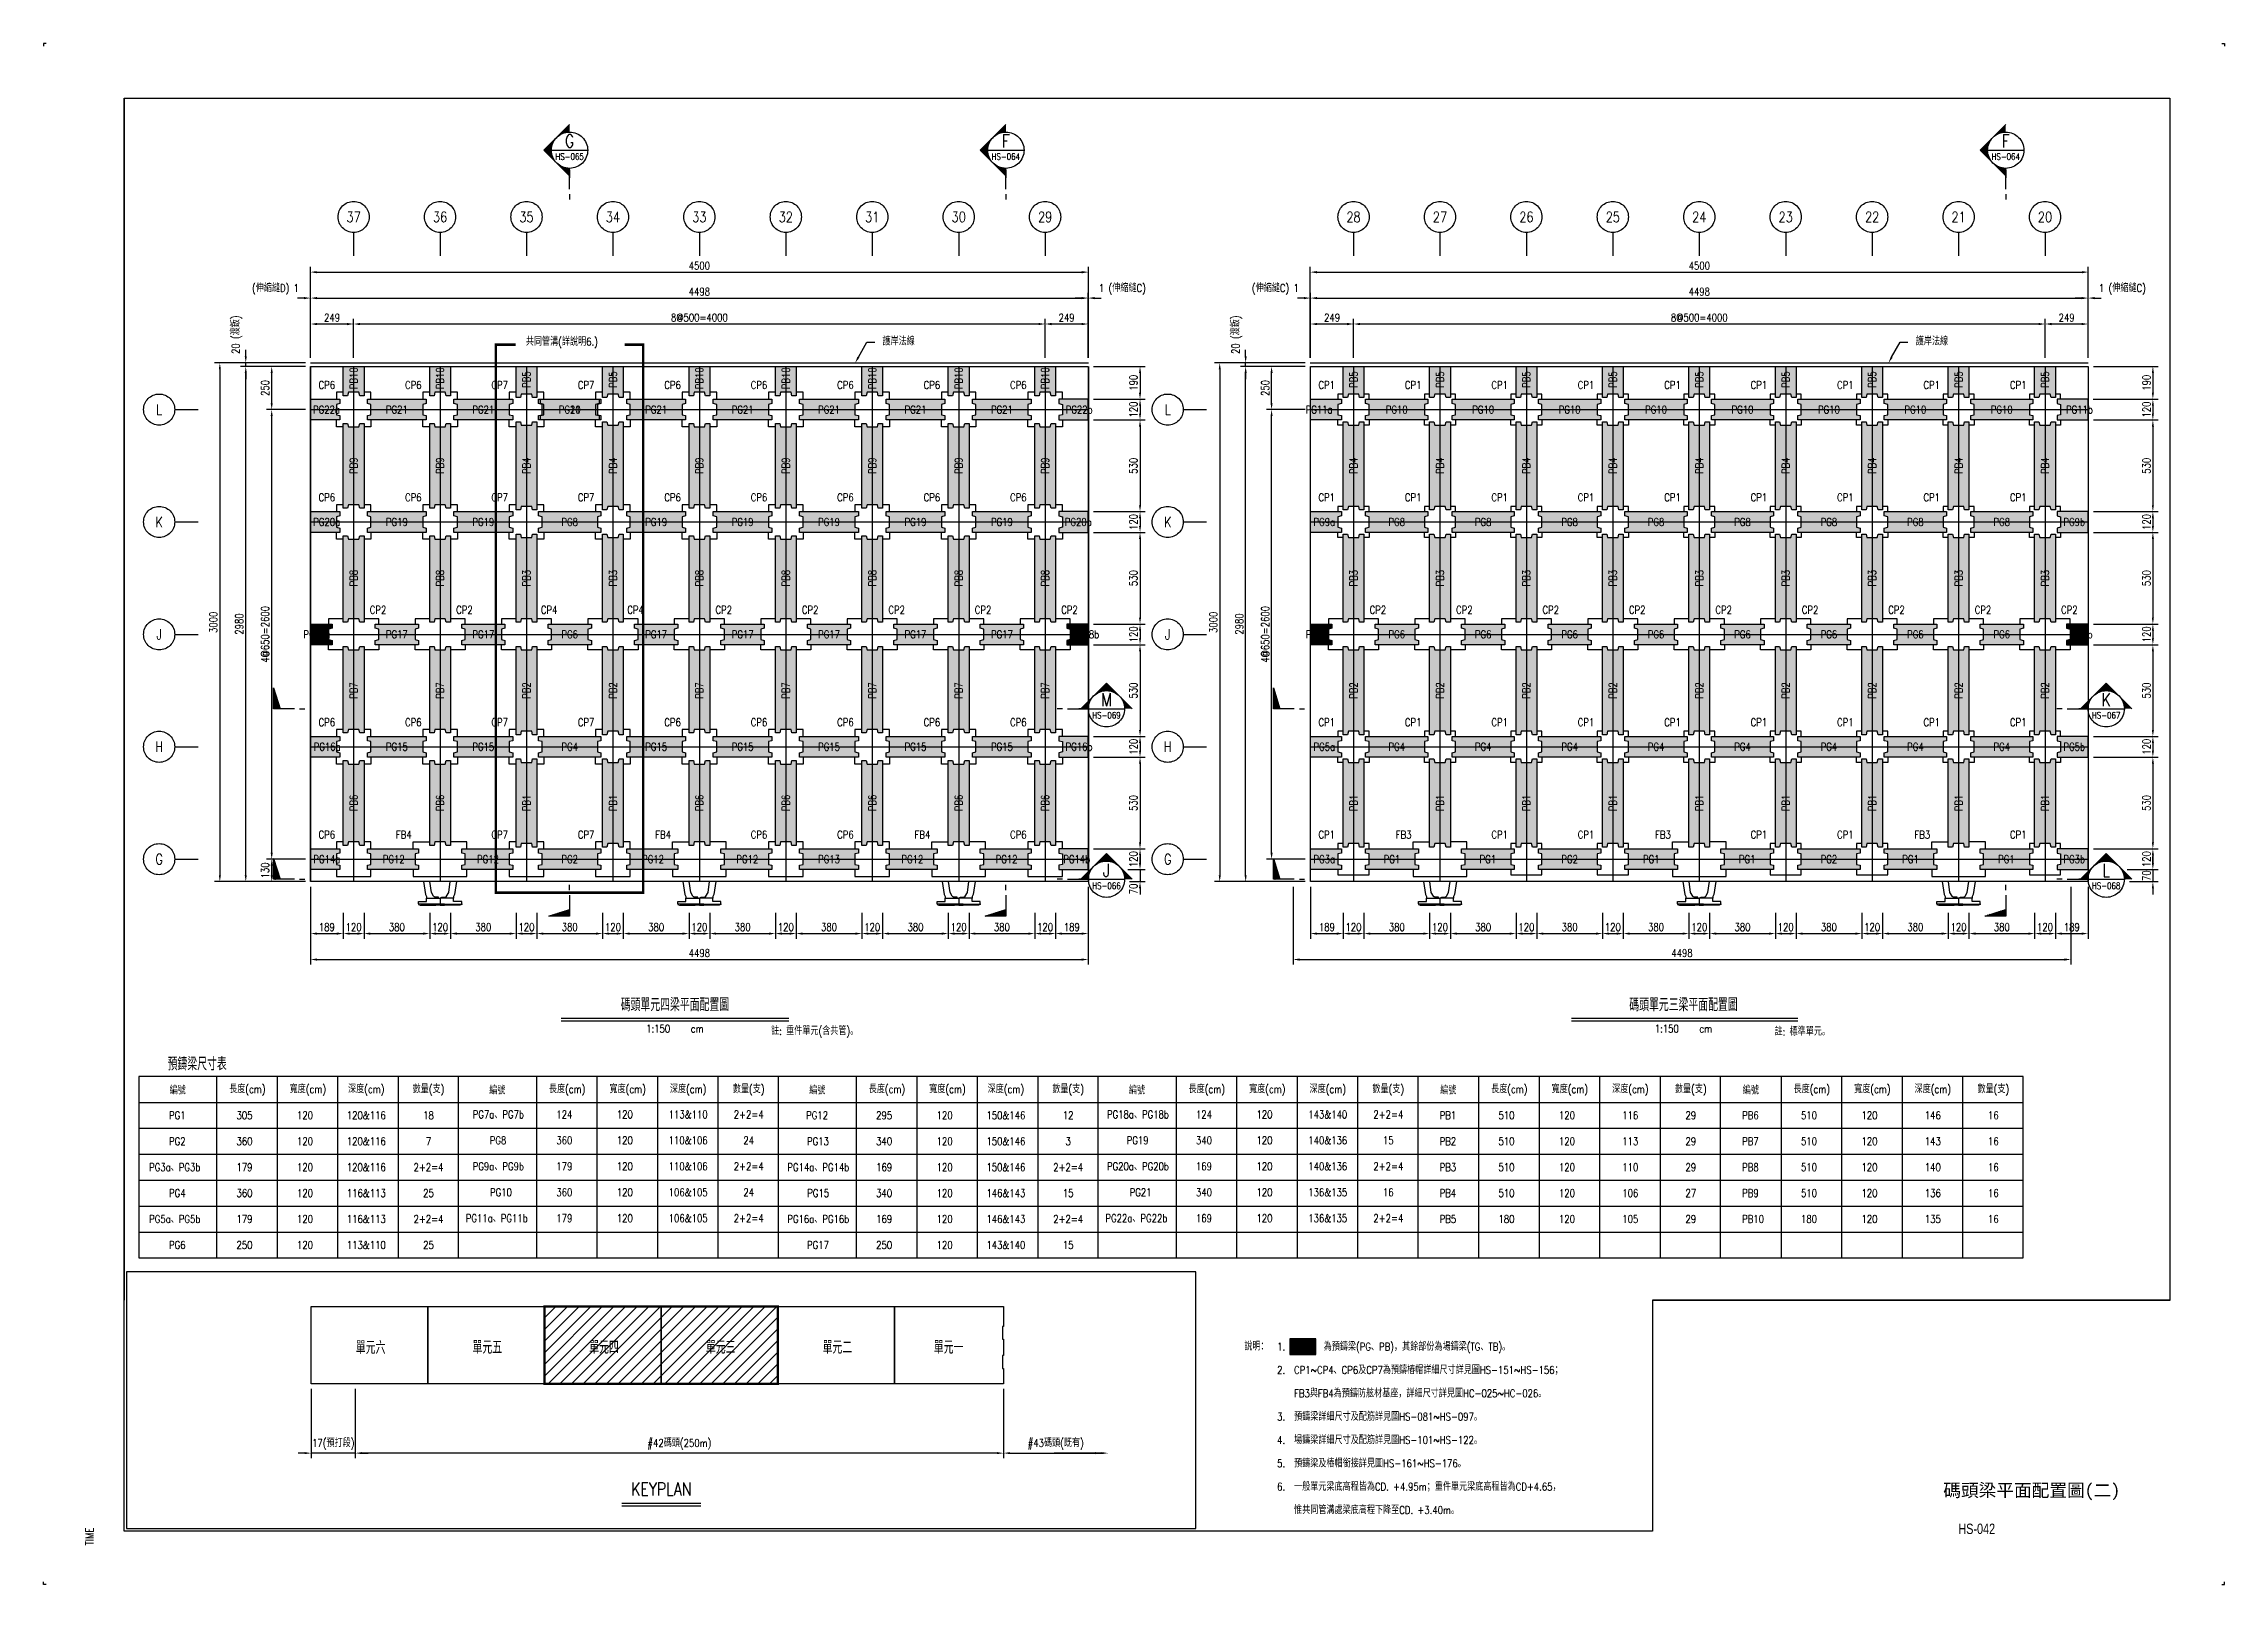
# Paper-space layout 'HS-042' of a CAD drawing. Extents: x -426 to 416, y -301 to 293.
# The model-space entities are those that its viewports show. They can reach past a viewport. Long polylines and large blocks are cut down to what shows.
import ezdxf
from ezdxf import colors
from ezdxf.entities.mleader import LeaderData, LeaderLine
from ezdxf.enums import TextEntityAlignment as Align
from ezdxf.math import Vec2, Vec3

# ---------------------------------------------------------------- set-up
doc = ezdxf.new("R2010")
doc.units = 0
doc.header["$LTSCALE"] = 0.05
doc.linetypes.add('CENTER', pattern=[50.8, 31.75, -6.35, 6.35, -6.35])
doc.linetypes.add('DASHED', pattern=[19.05, 12.7, -6.35])
doc.layers.get('0').update_dxf_attribs({"linetype": 'CONTINUOUS'})
doc.layers.get('Defpoints').update_dxf_attribs({"linetype": 'CONTINUOUS'})
for name, color, linetype in [('DIM_03', 1, 'CONTINUOUS'), ('HB_0', 7, 'CONTINUOUS'), ('HB_DIM', 1, 'CONTINUOUS'), ('HB_DWG_ATTDEF', 2, 'CONTINUOUS'), ('HB_SYMBOLS', 7, 'CONTINUOUS'), ('HB_TXT_CTEXT', 2, 'CONTINUOUS'), ('場鑄梁', 4, 'CONTINUOUS'), ('場鑄梁_虛線', 4, 'CONTINUOUS'), ('底圖', 7, 'CONTINUOUS'), ('防舷材', 7, 'CONTINUOUS'), ('預鑄梁', 7, 'CONTINUOUS'), ('預鑄梁_HATCH', 253, 'CONTINUOUS'), ('預鑄梁_TXT', 2, 'CONTINUOUS'), ('預鑄梁_外緣', 7, 'CONTINUOUS'), ('預鑄樁帽', 6, 'CONTINUOUS'), ('預鑄樁帽_TXT', 2, 'CONTINUOUS')]:
    doc.layers.add(name, color=color, linetype=linetype)
doc.layers.get('預鑄樁帽').off()
doc.styles.get("Standard").update_dxf_attribs({"font": 'ROMANS.shx', "width": 0.8, "bigfont": 'lchinap.shx'})
doc.styles.add('style2', font='', dxfattribs={"height": 17.5})
doc.styles.add('text2', font='', dxfattribs={"width": 0.8, "height": 3})
doc.styles.add('結構平面-V3$0$STANDARD', font='ROMANS', dxfattribs={"width": 0.8, "bigfont": 'LCHINA.shx'})
doc.styles.get('style2').set_extended_font_data('DFKai-SB')
doc.styles.get('text2').set_extended_font_data('PMingLiU')
doc.dimstyles.new('150cm', dxfattribs={"dimscale": 15, "dimtxt": 3, "dimasz": 2.5, "dimexe": 2, "dimexo": 2, "dimgap": 1, "dimtad": 1, "dimdsep": 46, "dimtxsty": 'Standard', "dimcen": 0, "dimclrt": 2, "dimadec": 0, "dimazin": 0, "dimtfac": 1, "dimtix": 1, "dimtmove": 2, "dimatfit": 3, "dimfxl": 0, "dimtolj": 1, "dimtzin": 0, "dimarcsym": 0})

psp = doc.layouts.new('HS-042')

msp = doc.modelspace()

# ---------------------------------------------------------------- texts
at = {"layer": 'HB_DIM', "color": 2, "insert": (10461.958, -2660.128), "char_height": 45, "width": 553.28826, "attachment_point": 1}
msp.add_mtext('共同管溝(詳說明6.)', dxfattribs=at)
at = {"layer": 'HB_TXT_CTEXT', "color": 3, "width": 0.8}
for s, p in [('碼頭單元四梁平面配置圖', (11324.418, -6512.805)), ('碼頭單元三梁平面配置圖', (17158.554, -6512.805))]:
    msp.add_text(s, height=75, dxfattribs=at).set_placement(p, align=Align.MIDDLE)
at = {"layer": 'HB_TXT_CTEXT', "width": 0.8}
for s, p in [('1:150    cm', (11324.418, -6655.305)), ('註: 重件單元(含共管)。', (12133.114, -6669.558)), ('1:150    cm', (17158.554, -6655.305)), ('註: 標準單元。', (17845.874, -6666.277))]:
    msp.add_text(s, height=45, dxfattribs=at).set_placement(p, align=Align.MIDDLE)

# ---------------------------------------------------------------- blocks, each defined once
blk = doc.blocks.new('a1-p')
at = {"color": 7, "linetype": 'Continuous'}
for points in [[(-424.5, 293), (-425.5, 293), (-425.5, 292)], [(414.5, 293), (415.5, 293), (415.5, 292)], [(-424.5, -301), (-425.5, -301), (-425.5, -300)], [(414.5, -301), (415.5, -301), (415.5, -300)]]:
    blk.add_lwpolyline(points, dxfattribs=at)
blk = doc.blocks.new('07033-a')
at = {"layer": 'Defpoints', "linetype": 'Continuous'}
blk.add_lwpolyline([(-394.5, 272), (394.5, 272), (394.5, -191.5), (195, -191.5), (195, -280.5), (-394.5, -280.5)], close=True, dxfattribs=at)
at = {"layer": 'HB_0', "color": 1}
blk.add_blockref('a1-p', (0, 0), dxfattribs=at)
at = {"layer": 'HB_DWG_ATTDEF', "color": 3, "linetype": 'Continuous', "style": 'style2'}
blk.add_attdef('D-001', text='', height=5, dxfattribs=at).set_placement((341.19, -265.02), align=Align.MIDDLE)
at = {"layer": 'HB_DWG_ATTDEF', "color": 150, "linetype": 'Continuous', "width": 0.8}
blk.add_attdef('REVDATE', text='', height=3, rotation=90, dxfattribs=at).set_placement((-407.82, -286), align=Align.MIDDLE_LEFT)
at = {"layer": 'HB_DWG_ATTDEF', "color": 4, "linetype": 'Continuous', "style": 'text2', "width": 0.8}
blk.add_attdef('A-01', text='', height=4, dxfattribs=at).set_placement((320, -279.57), align=Align.MIDDLE)
blk = doc.blocks.new('*D32')
at = {"layer": 'Defpoints', "color": 0}
for p in [(9466, -2580), (9217, -2805), (9466, -2805)]:
    blk.add_point(p, dxfattribs=at)
at = {"layer": 'HB_DIM', "color": 0, "lineweight": -2}
for p, q in [((9217, -2775), (9217, -2550)), ((9254, -2580), (9428, -2580)), ((9466, -2775), (9466, -2550))]:
    blk.add_line(p, q, dxfattribs=at)
at = {"layer": 'HB_DIM', "color": 0}
for points in [[(9254, -2574), (9254, -2587), (9217, -2580)], [(9428, -2574), (9428, -2587), (9466, -2580)]]:
    blk.add_solid(points, dxfattribs=at)
at = {"layer": 'HB_DIM', "color": 2, "insert": (9341, -2543), "char_height": 45, "attachment_point": 5}
blk.add_mtext('\\A1;249', dxfattribs=at)
blk = doc.blocks.new('*D33')
at = {"layer": 'Defpoints', "color": 0}
for p in [(13715, -2580), (13466, -2805), (13715, -2805)]:
    blk.add_point(p, dxfattribs=at)
at = {"layer": 'HB_DIM', "color": 0, "lineweight": -2}
for p, q in [((13466, -2775), (13466, -2550)), ((13503, -2580), (13677, -2580)), ((13715, -2775), (13715, -2550))]:
    blk.add_line(p, q, dxfattribs=at)
at = {"layer": 'HB_DIM', "color": 0}
for points in [[(13503, -2574), (13503, -2587), (13466, -2580)], [(13677, -2574), (13677, -2587), (13715, -2580)]]:
    blk.add_solid(points, dxfattribs=at)
at = {"layer": 'HB_DIM', "color": 2, "insert": (13590, -2543), "char_height": 45, "attachment_point": 5}
blk.add_mtext('\\A1;249', dxfattribs=at)
blk = doc.blocks.new('*D34')
at = {"layer": 'Defpoints', "color": 0}
for p in [(13715, -2430), (9217, -2805), (13715, -2805)]:
    blk.add_point(p, dxfattribs=at)
at = {"layer": 'HB_DIM', "color": 0, "lineweight": -2}
for p, q in [((9217, -2775), (9217, -2400)), ((9254, -2430), (13677, -2430)), ((13715, -2775), (13715, -2400))]:
    blk.add_line(p, q, dxfattribs=at)
at = {"layer": 'HB_DIM', "color": 0}
for points in [[(9254, -2424), (9254, -2437), (9217, -2430)], [(13677, -2424), (13677, -2437), (13715, -2430)]]:
    blk.add_solid(points, dxfattribs=at)
at = {"layer": 'HB_DIM', "color": 2, "insert": (11466, -2393), "char_height": 45, "attachment_point": 5}
blk.add_mtext('\\A1;4498', dxfattribs=at)
blk = doc.blocks.new('*D35')
at = {"layer": 'Defpoints', "color": 0}
for p in [(13716, -2430), (13715, -2805), (13716, -2805)]:
    blk.add_point(p, dxfattribs=at)
at = {"layer": 'HB_DIM', "color": 0, "lineweight": -2}
for p, q in [((13677, -2430), (13640, -2430)), ((13715, -2775), (13715, -2400)), ((13715, -2430), (13716, -2430)), ((13716, -2775), (13716, -2400)), ((13753, -2430), (13791, -2430))]:
    blk.add_line(p, q, dxfattribs=at)
at = {"layer": 'HB_DIM', "color": 0}
for points in [[(13677, -2424), (13677, -2437), (13715, -2430)], [(13753, -2424), (13753, -2437), (13716, -2430)]]:
    blk.add_solid(points, dxfattribs=at)
at = {"layer": 'HB_DIM', "color": 2, "insert": (13913, -2380), "char_height": 45, "width": 387.18, "attachment_point": 5}
blk.add_mtext('\\A1;1 (伸縮縫C)', dxfattribs=at)
blk = doc.blocks.new('*D36')
at = {"layer": 'Defpoints', "color": 0}
for p in [(9216, -2430), (9216, -2805), (9217, -2805)]:
    blk.add_point(p, dxfattribs=at)
at = {"layer": 'HB_DIM', "color": 0, "lineweight": -2}
for p, q in [((9178, -2430), (9141, -2430)), ((9216, -2775), (9216, -2400)), ((9217, -2430), (9216, -2430)), ((9217, -2775), (9217, -2400)), ((9254, -2430), (9292, -2430))]:
    blk.add_line(p, q, dxfattribs=at)
at = {"layer": 'HB_DIM', "color": 0}
for points in [[(9178, -2424), (9178, -2437), (9216, -2430)], [(9254, -2424), (9254, -2437), (9217, -2430)]]:
    blk.add_solid(points, dxfattribs=at)
at = {"layer": 'HB_DIM', "color": 2, "insert": (9014, -2380), "char_height": 45, "attachment_point": 5}
blk.add_mtext('\\A1;(伸縮縫D) 1', dxfattribs=at)
blk = doc.blocks.new('*D37')
at = {"layer": 'Defpoints', "color": 0}
for p in [(13716, -2280), (9216, -2805), (13716, -2805)]:
    blk.add_point(p, dxfattribs=at)
at = {"layer": 'HB_DIM', "color": 0, "lineweight": -2}
for p, q in [((9216, -2775), (9216, -2250)), ((13716, -2775), (13716, -2250)), ((9253, -2280), (13678, -2280))]:
    blk.add_line(p, q, dxfattribs=at)
at = {"layer": 'HB_DIM', "color": 0}
for points in [[(9253, -2274), (9253, -2287), (9216, -2280)], [(13678, -2274), (13678, -2287), (13716, -2280)]]:
    blk.add_solid(points, dxfattribs=at)
at = {"layer": 'HB_DIM', "color": 2, "insert": (11466, -2243), "char_height": 45, "attachment_point": 5}
blk.add_mtext('\\A1;4500', dxfattribs=at)
blk = doc.blocks.new('*D38')
at = {"layer": 'Defpoints', "color": 0}
for p in [(8992, -5675), (9217, -5675), (9217, -5805)]:
    blk.add_point(p, dxfattribs=at)
at = {"layer": 'HB_DIM', "color": 0, "lineweight": -2}
for p, q in [((9187, -5675), (8962, -5675)), ((8992, -5768), (8992, -5713)), ((9187, -5805), (8962, -5805))]:
    blk.add_line(p, q, dxfattribs=at)
at = {"layer": 'HB_DIM', "color": 0}
for points in [[(8986, -5713), (8998, -5713), (8992, -5675)], [(8986, -5768), (8998, -5768), (8992, -5805)]]:
    blk.add_solid(points, dxfattribs=at)
at = {"layer": 'HB_DIM', "color": 2, "insert": (8954, -5740), "char_height": 45, "attachment_point": 5, "rotation": 90}
blk.add_mtext('\\A1;130', dxfattribs=at)
blk = doc.blocks.new('*D39')
at = {"layer": 'Defpoints', "color": 0}
for p in [(8992, -3075), (9217, -3075), (9217, -5675)]:
    blk.add_point(p, dxfattribs=at)
at = {"layer": 'HB_DIM', "color": 0, "lineweight": -2}
for p, q in [((9187, -3075), (8962, -3075)), ((8992, -5638), (8992, -3113)), ((9187, -5675), (8962, -5675))]:
    blk.add_line(p, q, dxfattribs=at)
at = {"layer": 'HB_DIM', "color": 0}
for points in [[(8986, -3113), (8998, -3113), (8992, -3075)], [(8986, -5638), (8998, -5638), (8992, -5675)]]:
    blk.add_solid(points, dxfattribs=at)
at = {"layer": 'HB_DIM', "color": 2, "insert": (8954, -4375), "char_height": 45, "attachment_point": 5, "rotation": 90}
blk.add_mtext('\\A1;4@650=2600', dxfattribs=at)
blk = doc.blocks.new('*D40')
at = {"layer": 'Defpoints', "color": 0}
for p in [(8992, -2825), (9217, -2825), (9217, -3075)]:
    blk.add_point(p, dxfattribs=at)
at = {"layer": 'HB_DIM', "color": 0, "lineweight": -2}
for p, q in [((9187, -2825), (8962, -2825)), ((8992, -3038), (8992, -2863)), ((9187, -3075), (8962, -3075))]:
    blk.add_line(p, q, dxfattribs=at)
at = {"layer": 'HB_DIM', "color": 0}
for points in [[(8986, -2863), (8998, -2863), (8992, -2825)], [(8986, -3038), (8998, -3038), (8992, -3075)]]:
    blk.add_solid(points, dxfattribs=at)
at = {"layer": 'HB_DIM', "color": 2, "insert": (8954, -2950), "char_height": 45, "attachment_point": 5, "rotation": 90}
blk.add_mtext('\\A1;250', dxfattribs=at)
blk = doc.blocks.new('*D41')
at = {"layer": 'Defpoints', "color": 0}
for p in [(8842, -2825), (9216, -2825), (9217, -5805)]:
    blk.add_point(p, dxfattribs=at)
at = {"layer": 'HB_DIM', "color": 0, "lineweight": -2}
for p, q in [((9186, -2825), (8812, -2825)), ((8842, -5768), (8842, -2863)), ((9187, -5805), (8812, -5805))]:
    blk.add_line(p, q, dxfattribs=at)
at = {"layer": 'HB_DIM', "color": 0}
for points in [[(8836, -2863), (8848, -2863), (8842, -2825)], [(8836, -5768), (8848, -5768), (8842, -5805)]]:
    blk.add_solid(points, dxfattribs=at)
at = {"layer": 'HB_DIM', "color": 2, "insert": (8804, -4315), "char_height": 45, "attachment_point": 5, "rotation": 90}
blk.add_mtext('\\A1;2980', dxfattribs=at)
blk = doc.blocks.new('*D42')
at = {"layer": 'Defpoints', "color": 0}
for p in [(8842, -2805), (9217, -2805), (9217, -2825)]:
    blk.add_point(p, dxfattribs=at)
at = {"layer": 'HB_DIM', "color": 0, "lineweight": -2}
for p, q in [((8842, -2768), (8842, -2730)), ((9187, -2805), (8812, -2805)), ((9187, -2825), (8812, -2825)), ((8842, -2825), (8842, -2805)), ((8842, -2863), (8842, -2900))]:
    blk.add_line(p, q, dxfattribs=at)
at = {"layer": 'HB_DIM', "color": 0}
for points in [[(8836, -2768), (8848, -2768), (8842, -2805)], [(8836, -2863), (8848, -2863), (8842, -2825)]]:
    blk.add_solid(points, dxfattribs=at)
at = {"layer": 'HB_DIM', "color": 2, "insert": (8791, -2642), "char_height": 45, "attachment_point": 5, "rotation": 90}
blk.add_mtext('\\A1;20 (渡鈑)', dxfattribs=at)
blk = doc.blocks.new('*D43')
at = {"layer": 'Defpoints', "color": 0}
for p in [(9217, -2805), (8692, -5805), (9217, -5805)]:
    blk.add_point(p, dxfattribs=at)
at = {"layer": 'HB_DIM', "color": 0, "lineweight": -2}
for p, q in [((9187, -2805), (8662, -2805)), ((8692, -2843), (8692, -5768)), ((9187, -5805), (8662, -5805))]:
    blk.add_line(p, q, dxfattribs=at)
at = {"layer": 'HB_DIM', "color": 0}
for points in [[(8686, -2843), (8698, -2843), (8692, -2805)], [(8686, -5768), (8698, -5768), (8692, -5805)]]:
    blk.add_solid(points, dxfattribs=at)
at = {"layer": 'HB_DIM', "color": 2, "insert": (8654, -4305), "char_height": 45, "attachment_point": 5, "rotation": 90}
blk.add_mtext('\\A1;3000', dxfattribs=at)
blk = doc.blocks.new('*D44')
at = {"layer": 'Defpoints', "color": 0}
for p in [(15250, -2580), (15001, -2805), (15250, -2805)]:
    blk.add_point(p, dxfattribs=at)
at = {"layer": 'HB_DIM', "color": 0, "lineweight": -2}
for p, q in [((15001, -2775), (15001, -2550)), ((15039, -2580), (15213, -2580)), ((15250, -2775), (15250, -2550))]:
    blk.add_line(p, q, dxfattribs=at)
at = {"layer": 'HB_DIM', "color": 0}
for points in [[(15039, -2574), (15039, -2587), (15001, -2580)], [(15213, -2574), (15213, -2587), (15250, -2580)]]:
    blk.add_solid(points, dxfattribs=at)
at = {"layer": 'HB_DIM', "color": 2, "insert": (15126, -2543), "char_height": 45, "attachment_point": 5}
blk.add_mtext('\\A1;249', dxfattribs=at)
blk = doc.blocks.new('*D45')
at = {"layer": 'Defpoints', "color": 0}
for p in [(19250, -2580), (15250, -2805), (19250, -2805)]:
    blk.add_point(p, dxfattribs=at)
at = {"layer": 'HB_DIM', "color": 0, "lineweight": -2}
for p, q in [((15250, -2775), (15250, -2550)), ((15288, -2580), (19213, -2580)), ((19250, -2775), (19250, -2550))]:
    blk.add_line(p, q, dxfattribs=at)
at = {"layer": 'HB_DIM', "color": 0}
for points in [[(15288, -2574), (15288, -2587), (15250, -2580)], [(19213, -2574), (19213, -2587), (19250, -2580)]]:
    blk.add_solid(points, dxfattribs=at)
at = {"layer": 'HB_DIM', "color": 2, "insert": (17250, -2543), "char_height": 45, "attachment_point": 5}
blk.add_mtext('\\A1;8@500=4000', dxfattribs=at)
blk = doc.blocks.new('*D46')
at = {"layer": 'Defpoints', "color": 0}
for p in [(19499, -2580), (19250, -2805), (19499, -2805)]:
    blk.add_point(p, dxfattribs=at)
at = {"layer": 'HB_DIM', "color": 0, "lineweight": -2}
for p, q in [((19250, -2775), (19250, -2550)), ((19288, -2580), (19462, -2580)), ((19499, -2775), (19499, -2550))]:
    blk.add_line(p, q, dxfattribs=at)
at = {"layer": 'HB_DIM', "color": 0}
for points in [[(19288, -2574), (19288, -2587), (19250, -2580)], [(19462, -2574), (19462, -2587), (19499, -2580)]]:
    blk.add_solid(points, dxfattribs=at)
at = {"layer": 'HB_DIM', "color": 2, "insert": (19375, -2543), "char_height": 45, "attachment_point": 5}
blk.add_mtext('\\A1;249', dxfattribs=at)
blk = doc.blocks.new('*D47')
at = {"layer": 'Defpoints', "color": 0}
for p in [(19499, -2430), (15001, -2805), (19499, -2805)]:
    blk.add_point(p, dxfattribs=at)
at = {"layer": 'HB_DIM', "color": 0, "lineweight": -2}
for p, q in [((15001, -2775), (15001, -2400)), ((15039, -2430), (19462, -2430)), ((19499, -2775), (19499, -2400))]:
    blk.add_line(p, q, dxfattribs=at)
at = {"layer": 'HB_DIM', "color": 0}
for points in [[(15039, -2424), (15039, -2437), (15001, -2430)], [(19462, -2424), (19462, -2437), (19499, -2430)]]:
    blk.add_solid(points, dxfattribs=at)
at = {"layer": 'HB_DIM', "color": 2, "insert": (17250, -2393), "char_height": 45, "attachment_point": 5}
blk.add_mtext('\\A1;4498', dxfattribs=at)
blk = doc.blocks.new('*D48')
at = {"layer": 'Defpoints', "color": 0}
for p in [(19500, -2430), (19499, -2805), (19500, -2805)]:
    blk.add_point(p, dxfattribs=at)
at = {"layer": 'HB_DIM', "color": 0, "lineweight": -2}
for p, q in [((19462, -2430), (19424, -2430)), ((19499, -2775), (19499, -2400)), ((19499, -2430), (19500, -2430)), ((19500, -2775), (19500, -2400)), ((19538, -2430), (19575, -2430))]:
    blk.add_line(p, q, dxfattribs=at)
at = {"layer": 'HB_DIM', "color": 0}
for points in [[(19462, -2424), (19462, -2437), (19499, -2430)], [(19538, -2424), (19538, -2437), (19500, -2430)]]:
    blk.add_solid(points, dxfattribs=at)
at = {"layer": 'HB_DIM', "color": 2, "insert": (19698, -2380), "char_height": 45, "attachment_point": 5}
blk.add_mtext('\\A1;1 (伸縮縫C)', dxfattribs=at)
blk = doc.blocks.new('*D49')
at = {"layer": 'Defpoints', "color": 0}
for p in [(15000, -2430), (15000, -2805), (15001, -2805)]:
    blk.add_point(p, dxfattribs=at)
at = {"layer": 'HB_DIM', "color": 0, "lineweight": -2}
for p, q in [((14963, -2430), (14925, -2430)), ((15000, -2775), (15000, -2400)), ((15001, -2430), (15000, -2430)), ((15001, -2775), (15001, -2400)), ((15039, -2430), (15076, -2430))]:
    blk.add_line(p, q, dxfattribs=at)
at = {"layer": 'HB_DIM', "color": 0}
for points in [[(14963, -2424), (14963, -2437), (15000, -2430)], [(15039, -2424), (15039, -2437), (15001, -2430)]]:
    blk.add_solid(points, dxfattribs=at)
at = {"layer": 'HB_DIM', "color": 2, "insert": (14798, -2380), "char_height": 45, "attachment_point": 5}
blk.add_mtext('\\A1;(伸縮縫C) 1', dxfattribs=at)
blk = doc.blocks.new('*D50')
at = {"layer": 'Defpoints', "color": 0}
for p in [(19500, -2280), (15000, -2805), (19500, -2805)]:
    blk.add_point(p, dxfattribs=at)
at = {"layer": 'HB_DIM', "color": 0, "lineweight": -2}
for p, q in [((15000, -2775), (15000, -2250)), ((19500, -2775), (19500, -2250)), ((15038, -2280), (19463, -2280))]:
    blk.add_line(p, q, dxfattribs=at)
at = {"layer": 'HB_DIM', "color": 0}
for points in [[(15038, -2274), (15038, -2287), (15000, -2280)], [(19463, -2274), (19463, -2287), (19500, -2280)]]:
    blk.add_solid(points, dxfattribs=at)
at = {"layer": 'HB_DIM', "color": 2, "insert": (17250, -2243), "char_height": 45, "attachment_point": 5}
blk.add_mtext('\\A1;4500', dxfattribs=at)
blk = doc.blocks.new('*D51')
at = {"layer": 'Defpoints', "color": 0}
for p in [(14776, -3075), (15001, -3075), (15001, -5675)]:
    blk.add_point(p, dxfattribs=at)
at = {"layer": 'HB_DIM', "color": 0, "lineweight": -2}
for p, q in [((14971, -3075), (14746, -3075)), ((14776, -5638), (14776, -3113)), ((14971, -5675), (14746, -5675))]:
    blk.add_line(p, q, dxfattribs=at)
at = {"layer": 'HB_DIM', "color": 0}
for points in [[(14770, -3113), (14782, -3113), (14776, -3075)], [(14770, -5638), (14782, -5638), (14776, -5675)]]:
    blk.add_solid(points, dxfattribs=at)
at = {"layer": 'HB_DIM', "color": 2, "insert": (14739, -4375), "char_height": 45, "attachment_point": 5, "rotation": 90}
blk.add_mtext('\\A1;4@650=2600', dxfattribs=at)
blk = doc.blocks.new('*D52')
at = {"layer": 'Defpoints', "color": 0}
for p in [(14776, -2825), (15001, -2825), (15001, -3075)]:
    blk.add_point(p, dxfattribs=at)
at = {"layer": 'HB_DIM', "color": 0, "lineweight": -2}
for p, q in [((14971, -2825), (14746, -2825)), ((14776, -3038), (14776, -2863)), ((14971, -3075), (14746, -3075))]:
    blk.add_line(p, q, dxfattribs=at)
at = {"layer": 'HB_DIM', "color": 0}
for points in [[(14770, -2863), (14782, -2863), (14776, -2825)], [(14770, -3038), (14782, -3038), (14776, -3075)]]:
    blk.add_solid(points, dxfattribs=at)
at = {"layer": 'HB_DIM', "color": 2, "insert": (14739, -2950), "char_height": 45, "attachment_point": 5, "rotation": 90}
blk.add_mtext('\\A1;250', dxfattribs=at)
blk = doc.blocks.new('*D53')
at = {"layer": 'Defpoints', "color": 0}
for p in [(14626, -2825), (15000, -2825), (15001, -5805)]:
    blk.add_point(p, dxfattribs=at)
at = {"layer": 'HB_DIM', "color": 0, "lineweight": -2}
for p, q in [((14970, -2825), (14596, -2825)), ((14626, -5768), (14626, -2863)), ((14971, -5805), (14596, -5805))]:
    blk.add_line(p, q, dxfattribs=at)
at = {"layer": 'HB_DIM', "color": 0}
for points in [[(14620, -2863), (14632, -2863), (14626, -2825)], [(14620, -5768), (14632, -5768), (14626, -5805)]]:
    blk.add_solid(points, dxfattribs=at)
at = {"layer": 'HB_DIM', "color": 2, "insert": (14589, -4315), "char_height": 45, "attachment_point": 5, "rotation": 90}
blk.add_mtext('\\A1;2980', dxfattribs=at)
blk = doc.blocks.new('*D54')
at = {"layer": 'Defpoints', "color": 0}
for p in [(14626, -2805), (15001, -2805), (15001, -2825)]:
    blk.add_point(p, dxfattribs=at)
at = {"layer": 'HB_DIM', "color": 0, "lineweight": -2}
for p, q in [((14626, -2768), (14626, -2730)), ((14971, -2805), (14596, -2805)), ((14971, -2825), (14596, -2825)), ((14626, -2825), (14626, -2805)), ((14626, -2863), (14626, -2900))]:
    blk.add_line(p, q, dxfattribs=at)
at = {"layer": 'HB_DIM', "color": 0}
for points in [[(14620, -2768), (14632, -2768), (14626, -2805)], [(14620, -2863), (14632, -2863), (14626, -2825)]]:
    blk.add_solid(points, dxfattribs=at)
at = {"layer": 'HB_DIM', "color": 2, "insert": (14575, -2642), "char_height": 45, "attachment_point": 5, "rotation": 90}
blk.add_mtext('\\A1;20 (渡鈑)', dxfattribs=at)
blk = doc.blocks.new('*D55')
at = {"layer": 'Defpoints', "color": 0}
for p in [(15001, -2805), (14476, -5805), (15001, -5805)]:
    blk.add_point(p, dxfattribs=at)
at = {"layer": 'HB_DIM', "color": 0, "lineweight": -2}
for p, q in [((14971, -2805), (14446, -2805)), ((14476, -2843), (14476, -5768)), ((14971, -5805), (14446, -5805))]:
    blk.add_line(p, q, dxfattribs=at)
at = {"layer": 'HB_DIM', "color": 0}
for points in [[(14470, -2843), (14482, -2843), (14476, -2805)], [(14470, -5768), (14482, -5768), (14476, -5805)]]:
    blk.add_solid(points, dxfattribs=at)
at = {"layer": 'HB_DIM', "color": 2, "insert": (14439, -4305), "char_height": 45, "attachment_point": 5, "rotation": 90}
blk.add_mtext('\\A1;3000', dxfattribs=at)
blk = doc.blocks.new('*D83')
at = {"layer": 'Defpoints', "color": 0}
for p in [(13466, -2580), (9466, -2805), (13466, -2805)]:
    blk.add_point(p, dxfattribs=at)
at = {"layer": 'HB_DIM', "color": 0, "lineweight": -2}
for p, q in [((9466, -2775), (9466, -2550)), ((9503, -2580), (13428, -2580)), ((13466, -2775), (13466, -2550))]:
    blk.add_line(p, q, dxfattribs=at)
at = {"layer": 'HB_DIM', "color": 0}
for points in [[(9503, -2574), (9503, -2587), (9466, -2580)], [(13428, -2574), (13428, -2587), (13466, -2580)]]:
    blk.add_solid(points, dxfattribs=at)
at = {"layer": 'HB_DIM', "color": 2, "insert": (11466, -2543), "char_height": 45, "attachment_point": 5}
blk.add_mtext('\\A1;8@500=4000', dxfattribs=at)
blk = doc.blocks.new('*D116')
at = {"layer": 'Defpoints', "color": 0}
for p in [(19500, -2825), (19499, -3015), (19874, -3015)]:
    blk.add_point(p, dxfattribs=at)
at = {"layer": 'HB_DIM', "color": 0, "lineweight": -2}
for p, q in [((19530, -2825), (19904, -2825)), ((19874, -2863), (19874, -2978)), ((19529, -3015), (19904, -3015))]:
    blk.add_line(p, q, dxfattribs=at)
at = {"layer": 'HB_DIM', "color": 0}
for points in [[(19868, -2863), (19880, -2863), (19874, -2825)], [(19868, -2978), (19880, -2978), (19874, -3015)]]:
    blk.add_solid(points, dxfattribs=at)
at = {"layer": 'HB_DIM', "color": 2, "insert": (19837, -2920), "char_height": 45, "attachment_point": 5, "rotation": 90}
blk.add_mtext('\\A1;190', dxfattribs=at)
blk = doc.blocks.new('*D117')
at = {"layer": 'Defpoints', "color": 0}
for p in [(19499, -3015), (19500, -3135), (19874, -3135)]:
    blk.add_point(p, dxfattribs=at)
at = {"layer": 'HB_DIM', "color": 0, "lineweight": -2}
for p, q in [((19529, -3015), (19904, -3015)), ((19530, -3135), (19904, -3135)), ((19874, -3053), (19874, -3098))]:
    blk.add_line(p, q, dxfattribs=at)
at = {"layer": 'HB_DIM', "color": 0}
for points in [[(19868, -3053), (19880, -3053), (19874, -3015)], [(19868, -3098), (19880, -3098), (19874, -3135)]]:
    blk.add_solid(points, dxfattribs=at)
at = {"layer": 'HB_DIM', "color": 2, "insert": (19837, -3075), "char_height": 45, "attachment_point": 5, "rotation": 90}
blk.add_mtext('\\A1;120', dxfattribs=at)
blk = doc.blocks.new('*D118')
at = {"layer": 'Defpoints', "color": 0}
for p in [(19500, -3135), (19500, -3665), (19874, -3665)]:
    blk.add_point(p, dxfattribs=at)
at = {"layer": 'HB_DIM', "color": 0, "lineweight": -2}
for p, q in [((19530, -3135), (19904, -3135)), ((19874, -3173), (19874, -3628)), ((19530, -3665), (19904, -3665))]:
    blk.add_line(p, q, dxfattribs=at)
at = {"layer": 'HB_DIM', "color": 0}
for points in [[(19868, -3173), (19880, -3173), (19874, -3135)], [(19868, -3628), (19880, -3628), (19874, -3665)]]:
    blk.add_solid(points, dxfattribs=at)
at = {"layer": 'HB_DIM', "color": 2, "insert": (19837, -3400), "char_height": 45, "attachment_point": 5, "rotation": 90}
blk.add_mtext('\\A1;530', dxfattribs=at)
blk = doc.blocks.new('*D119')
at = {"layer": 'Defpoints', "color": 0}
for p in [(19500, -3665), (19500, -3785), (19874, -3785)]:
    blk.add_point(p, dxfattribs=at)
at = {"layer": 'HB_DIM', "color": 0, "lineweight": -2}
for p, q in [((19530, -3665), (19904, -3665)), ((19874, -3703), (19874, -3748)), ((19530, -3785), (19904, -3785))]:
    blk.add_line(p, q, dxfattribs=at)
at = {"layer": 'HB_DIM', "color": 0}
for points in [[(19868, -3703), (19880, -3703), (19874, -3665)], [(19868, -3748), (19880, -3748), (19874, -3785)]]:
    blk.add_solid(points, dxfattribs=at)
at = {"layer": 'HB_DIM', "color": 2, "insert": (19837, -3725), "char_height": 45, "attachment_point": 5, "rotation": 90}
blk.add_mtext('\\A1;120', dxfattribs=at)
blk = doc.blocks.new('*D120')
at = {"layer": 'Defpoints', "color": 0}
for p in [(19500, -3785), (19500, -4315), (19874, -4315)]:
    blk.add_point(p, dxfattribs=at)
at = {"layer": 'HB_DIM', "color": 0, "lineweight": -2}
for p, q in [((19530, -3785), (19904, -3785)), ((19874, -3823), (19874, -4278)), ((19530, -4315), (19904, -4315))]:
    blk.add_line(p, q, dxfattribs=at)
at = {"layer": 'HB_DIM', "color": 0}
for points in [[(19868, -3823), (19880, -3823), (19874, -3785)], [(19868, -4278), (19880, -4278), (19874, -4315)]]:
    blk.add_solid(points, dxfattribs=at)
at = {"layer": 'HB_DIM', "color": 2, "insert": (19837, -4050), "char_height": 45, "attachment_point": 5, "rotation": 90}
blk.add_mtext('\\A1;530', dxfattribs=at)
blk = doc.blocks.new('*D121')
at = {"layer": 'Defpoints', "color": 0}
for p in [(19500, -4315), (19500, -4435), (19874, -4435)]:
    blk.add_point(p, dxfattribs=at)
at = {"layer": 'HB_DIM', "color": 0, "lineweight": -2}
for p, q in [((19530, -4315), (19904, -4315)), ((19874, -4353), (19874, -4398)), ((19530, -4435), (19904, -4435))]:
    blk.add_line(p, q, dxfattribs=at)
at = {"layer": 'HB_DIM', "color": 0}
for points in [[(19868, -4353), (19880, -4353), (19874, -4315)], [(19868, -4398), (19880, -4398), (19874, -4435)]]:
    blk.add_solid(points, dxfattribs=at)
at = {"layer": 'HB_DIM', "color": 2, "insert": (19837, -4375), "char_height": 45, "attachment_point": 5, "rotation": 90}
blk.add_mtext('\\A1;120', dxfattribs=at)
blk = doc.blocks.new('*D122')
at = {"layer": 'Defpoints', "color": 0}
for p in [(19500, -4435), (19500, -4965), (19874, -4965)]:
    blk.add_point(p, dxfattribs=at)
at = {"layer": 'HB_DIM', "color": 0, "lineweight": -2}
for p, q in [((19530, -4435), (19904, -4435)), ((19874, -4473), (19874, -4928)), ((19530, -4965), (19904, -4965))]:
    blk.add_line(p, q, dxfattribs=at)
at = {"layer": 'HB_DIM', "color": 0}
for points in [[(19868, -4473), (19880, -4473), (19874, -4435)], [(19868, -4928), (19880, -4928), (19874, -4965)]]:
    blk.add_solid(points, dxfattribs=at)
at = {"layer": 'HB_DIM', "color": 2, "insert": (19837, -4700), "char_height": 45, "attachment_point": 5, "rotation": 90}
blk.add_mtext('\\A1;530', dxfattribs=at)
blk = doc.blocks.new('*D123')
at = {"layer": 'Defpoints', "color": 0}
for p in [(19500, -4965), (19500, -5085), (19874, -5085)]:
    blk.add_point(p, dxfattribs=at)
at = {"layer": 'HB_DIM', "color": 0, "lineweight": -2}
for p, q in [((19530, -4965), (19904, -4965)), ((19874, -5003), (19874, -5048)), ((19530, -5085), (19904, -5085))]:
    blk.add_line(p, q, dxfattribs=at)
at = {"layer": 'HB_DIM', "color": 0}
for points in [[(19868, -5003), (19880, -5003), (19874, -4965)], [(19868, -5048), (19880, -5048), (19874, -5085)]]:
    blk.add_solid(points, dxfattribs=at)
at = {"layer": 'HB_DIM', "color": 2, "insert": (19837, -5025), "char_height": 45, "attachment_point": 5, "rotation": 90}
blk.add_mtext('\\A1;120', dxfattribs=at)
blk = doc.blocks.new('*D124')
at = {"layer": 'Defpoints', "color": 0}
for p in [(19500, -5085), (19500, -5615), (19874, -5615)]:
    blk.add_point(p, dxfattribs=at)
at = {"layer": 'HB_DIM', "color": 0, "lineweight": -2}
for p, q in [((19530, -5085), (19904, -5085)), ((19874, -5123), (19874, -5578)), ((19530, -5615), (19904, -5615))]:
    blk.add_line(p, q, dxfattribs=at)
at = {"layer": 'HB_DIM', "color": 0}
for points in [[(19868, -5123), (19880, -5123), (19874, -5085)], [(19868, -5578), (19880, -5578), (19874, -5615)]]:
    blk.add_solid(points, dxfattribs=at)
at = {"layer": 'HB_DIM', "color": 2, "insert": (19837, -5350), "char_height": 45, "attachment_point": 5, "rotation": 90}
blk.add_mtext('\\A1;530', dxfattribs=at)
blk = doc.blocks.new('*D125')
at = {"layer": 'Defpoints', "color": 0}
for p in [(19500, -5615), (19696, -5735), (19874, -5735)]:
    blk.add_point(p, dxfattribs=at)
at = {"layer": 'HB_DIM', "color": 0, "lineweight": -2}
for p, q in [((19530, -5615), (19904, -5615)), ((19874, -5653), (19874, -5698)), ((19726, -5735), (19904, -5735))]:
    blk.add_line(p, q, dxfattribs=at)
at = {"layer": 'HB_DIM', "color": 0}
for points in [[(19868, -5653), (19880, -5653), (19874, -5615)], [(19868, -5698), (19880, -5698), (19874, -5735)]]:
    blk.add_solid(points, dxfattribs=at)
at = {"layer": 'HB_DIM', "color": 2, "insert": (19837, -5675), "char_height": 45, "attachment_point": 5, "rotation": 90}
blk.add_mtext('\\A1;120', dxfattribs=at)
blk = doc.blocks.new('*D126')
at = {"layer": 'Defpoints', "color": 0}
for p in [(19696, -5735), (19708, -5805), (19874, -5805)]:
    blk.add_point(p, dxfattribs=at)
at = {"layer": 'HB_DIM', "color": 0, "lineweight": -2}
for p, q in [((19874, -5698), (19874, -5660)), ((19726, -5735), (19904, -5735)), ((19874, -5735), (19874, -5805)), ((19738, -5805), (19904, -5805)), ((19874, -5843), (19874, -5880))]:
    blk.add_line(p, q, dxfattribs=at)
at = {"layer": 'HB_DIM', "color": 0}
for points in [[(19868, -5698), (19880, -5698), (19874, -5735)], [(19868, -5843), (19880, -5843), (19874, -5805)]]:
    blk.add_solid(points, dxfattribs=at)
at = {"layer": 'HB_DIM', "color": 2, "insert": (19837, -5770), "char_height": 45, "attachment_point": 5, "rotation": 90}
blk.add_mtext('\\A1;70', dxfattribs=at)
blk = doc.blocks.new('*D136')
at = {"layer": 'Defpoints', "color": 0}
for p in [(15001, -5805), (15190, -5955), (15190, -6105)]:
    blk.add_point(p, dxfattribs=at)
at = {"layer": 'HB_DIM', "color": 0, "lineweight": -2}
for p, q in [((15001, -5835), (15001, -6135)), ((15190, -5985), (15190, -6135)), ((15039, -6105), (15153, -6105))]:
    blk.add_line(p, q, dxfattribs=at)
at = {"layer": 'HB_DIM', "color": 0}
for points in [[(15039, -6099), (15039, -6112), (15001, -6105)], [(15153, -6099), (15153, -6112), (15190, -6105)]]:
    blk.add_solid(points, dxfattribs=at)
at = {"layer": 'HB_DIM', "color": 2, "insert": (15096, -6068), "char_height": 45, "attachment_point": 5}
blk.add_mtext('\\A1;189', dxfattribs=at)
blk = doc.blocks.new('*D141')
at = {"layer": 'Defpoints', "color": 0}
for p in [(15190, -5955), (15310, -5955), (15310, -6105)]:
    blk.add_point(p, dxfattribs=at)
at = {"layer": 'HB_DIM', "color": 0, "lineweight": -2}
for p, q in [((15190, -5985), (15190, -6135)), ((15310, -5985), (15310, -6135)), ((15228, -6105), (15273, -6105))]:
    blk.add_line(p, q, dxfattribs=at)
at = {"layer": 'HB_DIM', "color": 0}
for points in [[(15228, -6099), (15228, -6112), (15190, -6105)], [(15273, -6099), (15273, -6112), (15310, -6105)]]:
    blk.add_solid(points, dxfattribs=at)
at = {"layer": 'HB_DIM', "color": 2, "insert": (15250, -6068), "char_height": 45, "attachment_point": 5}
blk.add_mtext('\\A1;120', dxfattribs=at)
blk = doc.blocks.new('*D142')
at = {"layer": 'Defpoints', "color": 0}
for p in [(15310, -5955), (15690, -5955), (15690, -6105)]:
    blk.add_point(p, dxfattribs=at)
at = {"layer": 'HB_DIM', "color": 0, "lineweight": -2}
for p, q in [((15310, -5985), (15310, -6135)), ((15690, -5985), (15690, -6135)), ((15348, -6105), (15653, -6105))]:
    blk.add_line(p, q, dxfattribs=at)
at = {"layer": 'HB_DIM', "color": 0}
for points in [[(15348, -6099), (15348, -6112), (15310, -6105)], [(15653, -6099), (15653, -6112), (15690, -6105)]]:
    blk.add_solid(points, dxfattribs=at)
at = {"layer": 'HB_DIM', "color": 2, "insert": (15500, -6068), "char_height": 45, "attachment_point": 5}
blk.add_mtext('\\A1;380', dxfattribs=at)
blk = doc.blocks.new('*D143')
at = {"layer": 'Defpoints', "color": 0}
for p in [(15690, -5955), (15810, -5955), (15810, -6105)]:
    blk.add_point(p, dxfattribs=at)
at = {"layer": 'HB_DIM', "color": 0, "lineweight": -2}
for p, q in [((15690, -5985), (15690, -6135)), ((15810, -5985), (15810, -6135)), ((15728, -6105), (15773, -6105))]:
    blk.add_line(p, q, dxfattribs=at)
at = {"layer": 'HB_DIM', "color": 0}
for points in [[(15728, -6099), (15728, -6112), (15690, -6105)], [(15773, -6099), (15773, -6112), (15810, -6105)]]:
    blk.add_solid(points, dxfattribs=at)
at = {"layer": 'HB_DIM', "color": 2, "insert": (15750, -6068), "char_height": 45, "attachment_point": 5}
blk.add_mtext('\\A1;120', dxfattribs=at)
blk = doc.blocks.new('*D144')
at = {"layer": 'Defpoints', "color": 0}
for p in [(15810, -5955), (16190, -5955), (16190, -6105)]:
    blk.add_point(p, dxfattribs=at)
at = {"layer": 'HB_DIM', "color": 0, "lineweight": -2}
for p, q in [((15810, -5985), (15810, -6135)), ((16190, -5985), (16190, -6135)), ((15848, -6105), (16153, -6105))]:
    blk.add_line(p, q, dxfattribs=at)
at = {"layer": 'HB_DIM', "color": 0}
for points in [[(15848, -6099), (15848, -6112), (15810, -6105)], [(16153, -6099), (16153, -6112), (16190, -6105)]]:
    blk.add_solid(points, dxfattribs=at)
at = {"layer": 'HB_DIM', "color": 2, "insert": (16000, -6068), "char_height": 45, "attachment_point": 5}
blk.add_mtext('\\A1;380', dxfattribs=at)
blk = doc.blocks.new('*D145')
at = {"layer": 'Defpoints', "color": 0}
for p in [(16190, -5955), (16310, -5955), (16310, -6105)]:
    blk.add_point(p, dxfattribs=at)
at = {"layer": 'HB_DIM', "color": 0, "lineweight": -2}
for p, q in [((16190, -5985), (16190, -6135)), ((16310, -5985), (16310, -6135)), ((16228, -6105), (16273, -6105))]:
    blk.add_line(p, q, dxfattribs=at)
at = {"layer": 'HB_DIM', "color": 0}
for points in [[(16228, -6099), (16228, -6112), (16190, -6105)], [(16273, -6099), (16273, -6112), (16310, -6105)]]:
    blk.add_solid(points, dxfattribs=at)
at = {"layer": 'HB_DIM', "color": 2, "insert": (16250, -6068), "char_height": 45, "attachment_point": 5}
blk.add_mtext('\\A1;120', dxfattribs=at)
blk = doc.blocks.new('*D146')
at = {"layer": 'Defpoints', "color": 0}
for p in [(16310, -5955), (16690, -5955), (16690, -6105)]:
    blk.add_point(p, dxfattribs=at)
at = {"layer": 'HB_DIM', "color": 0, "lineweight": -2}
for p, q in [((16310, -5985), (16310, -6135)), ((16690, -5985), (16690, -6135)), ((16348, -6105), (16653, -6105))]:
    blk.add_line(p, q, dxfattribs=at)
at = {"layer": 'HB_DIM', "color": 0}
for points in [[(16348, -6099), (16348, -6112), (16310, -6105)], [(16653, -6099), (16653, -6112), (16690, -6105)]]:
    blk.add_solid(points, dxfattribs=at)
at = {"layer": 'HB_DIM', "color": 2, "insert": (16500, -6068), "char_height": 45, "attachment_point": 5}
blk.add_mtext('\\A1;380', dxfattribs=at)
blk = doc.blocks.new('*D128')
at = {"layer": 'Defpoints', "color": 0}
for p in [(16690, -5955), (16810, -5955), (16810, -6105)]:
    blk.add_point(p, dxfattribs=at)
at = {"layer": 'HB_DIM', "color": 0, "lineweight": -2}
for p, q in [((16690, -5985), (16690, -6135)), ((16810, -5985), (16810, -6135)), ((16728, -6105), (16773, -6105))]:
    blk.add_line(p, q, dxfattribs=at)
at = {"layer": 'HB_DIM', "color": 0}
for points in [[(16728, -6099), (16728, -6112), (16690, -6105)], [(16773, -6099), (16773, -6112), (16810, -6105)]]:
    blk.add_solid(points, dxfattribs=at)
at = {"layer": 'HB_DIM', "color": 2, "insert": (16750, -6068), "char_height": 45, "attachment_point": 5}
blk.add_mtext('\\A1;120', dxfattribs=at)
blk = doc.blocks.new('*D129')
at = {"layer": 'Defpoints', "color": 0}
for p in [(16810, -5955), (17190, -5955), (17190, -6105)]:
    blk.add_point(p, dxfattribs=at)
at = {"layer": 'HB_DIM', "color": 0, "lineweight": -2}
for p, q in [((16810, -5985), (16810, -6135)), ((17190, -5985), (17190, -6135)), ((16848, -6105), (17153, -6105))]:
    blk.add_line(p, q, dxfattribs=at)
at = {"layer": 'HB_DIM', "color": 0}
for points in [[(16848, -6099), (16848, -6112), (16810, -6105)], [(17153, -6099), (17153, -6112), (17190, -6105)]]:
    blk.add_solid(points, dxfattribs=at)
at = {"layer": 'HB_DIM', "color": 2, "insert": (17000, -6068), "char_height": 45, "attachment_point": 5}
blk.add_mtext('\\A1;380', dxfattribs=at)
blk = doc.blocks.new('*D130')
at = {"layer": 'Defpoints', "color": 0}
for p in [(17190, -5955), (17310, -5955), (17310, -6105)]:
    blk.add_point(p, dxfattribs=at)
at = {"layer": 'HB_DIM', "color": 0, "lineweight": -2}
for p, q in [((17190, -5985), (17190, -6135)), ((17310, -5985), (17310, -6135)), ((17228, -6105), (17273, -6105))]:
    blk.add_line(p, q, dxfattribs=at)
at = {"layer": 'HB_DIM', "color": 0}
for points in [[(17228, -6099), (17228, -6112), (17190, -6105)], [(17273, -6099), (17273, -6112), (17310, -6105)]]:
    blk.add_solid(points, dxfattribs=at)
at = {"layer": 'HB_DIM', "color": 2, "insert": (17250, -6068), "char_height": 45, "attachment_point": 5}
blk.add_mtext('\\A1;120', dxfattribs=at)
blk = doc.blocks.new('*D131')
at = {"layer": 'Defpoints', "color": 0}
for p in [(17310, -5955), (17690, -5955), (17690, -6105)]:
    blk.add_point(p, dxfattribs=at)
at = {"layer": 'HB_DIM', "color": 0, "lineweight": -2}
for p, q in [((17310, -5985), (17310, -6135)), ((17690, -5985), (17690, -6135)), ((17348, -6105), (17653, -6105))]:
    blk.add_line(p, q, dxfattribs=at)
at = {"layer": 'HB_DIM', "color": 0}
for points in [[(17348, -6099), (17348, -6112), (17310, -6105)], [(17653, -6099), (17653, -6112), (17690, -6105)]]:
    blk.add_solid(points, dxfattribs=at)
at = {"layer": 'HB_DIM', "color": 2, "insert": (17500, -6068), "char_height": 45, "attachment_point": 5}
blk.add_mtext('\\A1;380', dxfattribs=at)
blk = doc.blocks.new('*D132')
at = {"layer": 'Defpoints', "color": 0}
for p in [(17690, -5955), (17810, -5955), (17810, -6105)]:
    blk.add_point(p, dxfattribs=at)
at = {"layer": 'HB_DIM', "color": 0, "lineweight": -2}
for p, q in [((17690, -5985), (17690, -6135)), ((17810, -5985), (17810, -6135)), ((17728, -6105), (17773, -6105))]:
    blk.add_line(p, q, dxfattribs=at)
at = {"layer": 'HB_DIM', "color": 0}
for points in [[(17728, -6099), (17728, -6112), (17690, -6105)], [(17773, -6099), (17773, -6112), (17810, -6105)]]:
    blk.add_solid(points, dxfattribs=at)
at = {"layer": 'HB_DIM', "color": 2, "insert": (17750, -6068), "char_height": 45, "attachment_point": 5}
blk.add_mtext('\\A1;120', dxfattribs=at)
blk = doc.blocks.new('*D133')
at = {"layer": 'Defpoints', "color": 0}
for p in [(17810, -5955), (18190, -5955), (18190, -6105)]:
    blk.add_point(p, dxfattribs=at)
at = {"layer": 'HB_DIM', "color": 0, "lineweight": -2}
for p, q in [((17810, -5985), (17810, -6135)), ((18190, -5985), (18190, -6135)), ((17848, -6105), (18153, -6105))]:
    blk.add_line(p, q, dxfattribs=at)
at = {"layer": 'HB_DIM', "color": 0}
for points in [[(17848, -6099), (17848, -6112), (17810, -6105)], [(18153, -6099), (18153, -6112), (18190, -6105)]]:
    blk.add_solid(points, dxfattribs=at)
at = {"layer": 'HB_DIM', "color": 2, "insert": (18000, -6068), "char_height": 45, "attachment_point": 5}
blk.add_mtext('\\A1;380', dxfattribs=at)
blk = doc.blocks.new('*D137')
at = {"layer": 'Defpoints', "color": 0}
for p in [(18190, -5955), (18310, -5955), (18310, -6105)]:
    blk.add_point(p, dxfattribs=at)
at = {"layer": 'HB_DIM', "color": 0, "lineweight": -2}
for p, q in [((18190, -5985), (18190, -6135)), ((18310, -5985), (18310, -6135)), ((18228, -6105), (18273, -6105))]:
    blk.add_line(p, q, dxfattribs=at)
at = {"layer": 'HB_DIM', "color": 0}
for points in [[(18228, -6099), (18228, -6112), (18190, -6105)], [(18273, -6099), (18273, -6112), (18310, -6105)]]:
    blk.add_solid(points, dxfattribs=at)
at = {"layer": 'HB_DIM', "color": 2, "insert": (18250, -6068), "char_height": 45, "attachment_point": 5}
blk.add_mtext('\\A1;120', dxfattribs=at)
blk = doc.blocks.new('*D138')
at = {"layer": 'Defpoints', "color": 0}
for p in [(18310, -5955), (18690, -5955), (18690, -6105)]:
    blk.add_point(p, dxfattribs=at)
at = {"layer": 'HB_DIM', "color": 0, "lineweight": -2}
for p, q in [((18310, -5985), (18310, -6135)), ((18690, -5985), (18690, -6135)), ((18348, -6105), (18653, -6105))]:
    blk.add_line(p, q, dxfattribs=at)
at = {"layer": 'HB_DIM', "color": 0}
for points in [[(18348, -6099), (18348, -6112), (18310, -6105)], [(18653, -6099), (18653, -6112), (18690, -6105)]]:
    blk.add_solid(points, dxfattribs=at)
at = {"layer": 'HB_DIM', "color": 2, "insert": (18500, -6068), "char_height": 45, "attachment_point": 5}
blk.add_mtext('\\A1;380', dxfattribs=at)
blk = doc.blocks.new('*D139')
at = {"layer": 'Defpoints', "color": 0}
for p in [(18690, -5955), (18810, -5955), (18810, -6105)]:
    blk.add_point(p, dxfattribs=at)
at = {"layer": 'HB_DIM', "color": 0, "lineweight": -2}
for p, q in [((18690, -5985), (18690, -6135)), ((18810, -5985), (18810, -6135)), ((18728, -6105), (18773, -6105))]:
    blk.add_line(p, q, dxfattribs=at)
at = {"layer": 'HB_DIM', "color": 0}
for points in [[(18728, -6099), (18728, -6112), (18690, -6105)], [(18773, -6099), (18773, -6112), (18810, -6105)]]:
    blk.add_solid(points, dxfattribs=at)
at = {"layer": 'HB_DIM', "color": 2, "insert": (18750, -6068), "char_height": 45, "attachment_point": 5}
blk.add_mtext('\\A1;120', dxfattribs=at)
blk = doc.blocks.new('*D140')
at = {"layer": 'Defpoints', "color": 0}
for p in [(18810, -5955), (19190, -5955), (19190, -6105)]:
    blk.add_point(p, dxfattribs=at)
at = {"layer": 'HB_DIM', "color": 0, "lineweight": -2}
for p, q in [((18810, -5985), (18810, -6135)), ((19190, -5985), (19190, -6135)), ((18848, -6105), (19153, -6105))]:
    blk.add_line(p, q, dxfattribs=at)
at = {"layer": 'HB_DIM', "color": 0}
for points in [[(18848, -6099), (18848, -6112), (18810, -6105)], [(19153, -6099), (19153, -6112), (19190, -6105)]]:
    blk.add_solid(points, dxfattribs=at)
at = {"layer": 'HB_DIM', "color": 2, "insert": (19000, -6068), "char_height": 45, "attachment_point": 5}
blk.add_mtext('\\A1;380', dxfattribs=at)
blk = doc.blocks.new('*D134')
at = {"layer": 'Defpoints', "color": 0}
for p in [(19190, -5955), (19310, -5955), (19310, -6105)]:
    blk.add_point(p, dxfattribs=at)
at = {"layer": 'HB_DIM', "color": 0, "lineweight": -2}
for p, q in [((19190, -5985), (19190, -6135)), ((19310, -5985), (19310, -6135)), ((19228, -6105), (19273, -6105))]:
    blk.add_line(p, q, dxfattribs=at)
at = {"layer": 'HB_DIM', "color": 0}
for points in [[(19228, -6099), (19228, -6112), (19190, -6105)], [(19273, -6099), (19273, -6112), (19310, -6105)]]:
    blk.add_solid(points, dxfattribs=at)
at = {"layer": 'HB_DIM', "color": 2, "insert": (19250, -6068), "char_height": 45, "attachment_point": 5}
blk.add_mtext('\\A1;120', dxfattribs=at)
blk = doc.blocks.new('*D135')
at = {"layer": 'Defpoints', "color": 0}
for p in [(19499, -5805), (19310, -5955), (19499, -6105)]:
    blk.add_point(p, dxfattribs=at)
at = {"layer": 'HB_DIM', "color": 0, "lineweight": -2}
for p, q in [((19499, -5835), (19499, -6135)), ((19310, -5985), (19310, -6135)), ((19348, -6105), (19462, -6105))]:
    blk.add_line(p, q, dxfattribs=at)
at = {"layer": 'HB_DIM', "color": 0}
for points in [[(19348, -6099), (19348, -6112), (19310, -6105)], [(19462, -6099), (19462, -6112), (19499, -6105)]]:
    blk.add_solid(points, dxfattribs=at)
at = {"layer": 'HB_DIM', "color": 2, "insert": (19405, -6068), "char_height": 45, "attachment_point": 5}
blk.add_mtext('\\A1;189', dxfattribs=at)
blk = doc.blocks.new('*D127')
at = {"layer": 'Defpoints', "color": 0}
for p in [(14901, -5805), (19399, -5805), (19399, -6255)]:
    blk.add_point(p, dxfattribs=at)
at = {"layer": 'HB_DIM', "color": 0, "lineweight": -2}
for p, q in [((14901, -5835), (14901, -6285)), ((19399, -5835), (19399, -6285)), ((14939, -6255), (19362, -6255))]:
    blk.add_line(p, q, dxfattribs=at)
at = {"layer": 'HB_DIM', "color": 0}
for points in [[(14939, -6249), (14939, -6262), (14901, -6255)], [(19362, -6249), (19362, -6262), (19399, -6255)]]:
    blk.add_solid(points, dxfattribs=at)
at = {"layer": 'HB_DIM', "color": 2, "insert": (17150, -6218), "char_height": 45, "attachment_point": 5}
blk.add_mtext('\\A1;4498', dxfattribs=at)
blk = doc.blocks.new('*D147')
at = {"layer": 'Defpoints', "color": 0}
for p in [(13716, -2825), (13715, -3015), (14015, -3015)]:
    blk.add_point(p, dxfattribs=at)
at = {"layer": 'HB_DIM', "color": 0, "lineweight": -2}
for p, q in [((13746, -2825), (14045, -2825)), ((14015, -2863), (14015, -2978)), ((13745, -3015), (14045, -3015))]:
    blk.add_line(p, q, dxfattribs=at)
at = {"layer": 'HB_DIM', "color": 0}
for points in [[(14009, -2863), (14021, -2863), (14015, -2825)], [(14009, -2978), (14021, -2978), (14015, -3015)]]:
    blk.add_solid(points, dxfattribs=at)
at = {"layer": 'HB_DIM', "color": 2, "insert": (13977, -2920), "char_height": 45, "attachment_point": 5, "rotation": 90}
blk.add_mtext('\\A1;190', dxfattribs=at)
blk = doc.blocks.new('*D148')
at = {"layer": 'Defpoints', "color": 0}
for p in [(13715, -3015), (13716, -3135), (14015, -3135)]:
    blk.add_point(p, dxfattribs=at)
at = {"layer": 'HB_DIM', "color": 0, "lineweight": -2}
for p, q in [((13745, -3015), (14045, -3015)), ((13746, -3135), (14045, -3135)), ((14015, -3053), (14015, -3098))]:
    blk.add_line(p, q, dxfattribs=at)
at = {"layer": 'HB_DIM', "color": 0}
for points in [[(14009, -3053), (14021, -3053), (14015, -3015)], [(14009, -3098), (14021, -3098), (14015, -3135)]]:
    blk.add_solid(points, dxfattribs=at)
at = {"layer": 'HB_DIM', "color": 2, "insert": (13977, -3075), "char_height": 45, "attachment_point": 5, "rotation": 90}
blk.add_mtext('\\A1;120', dxfattribs=at)
blk = doc.blocks.new('*D149')
at = {"layer": 'Defpoints', "color": 0}
for p in [(13716, -3135), (13716, -3665), (14015, -3665)]:
    blk.add_point(p, dxfattribs=at)
at = {"layer": 'HB_DIM', "color": 0, "lineweight": -2}
for p, q in [((13746, -3135), (14045, -3135)), ((14015, -3173), (14015, -3628)), ((13746, -3665), (14045, -3665))]:
    blk.add_line(p, q, dxfattribs=at)
at = {"layer": 'HB_DIM', "color": 0}
for points in [[(14009, -3173), (14021, -3173), (14015, -3135)], [(14009, -3628), (14021, -3628), (14015, -3665)]]:
    blk.add_solid(points, dxfattribs=at)
at = {"layer": 'HB_DIM', "color": 2, "insert": (13977, -3400), "char_height": 45, "attachment_point": 5, "rotation": 90}
blk.add_mtext('\\A1;530', dxfattribs=at)
blk = doc.blocks.new('*D150')
at = {"layer": 'Defpoints', "color": 0}
for p in [(13716, -3665), (13716, -3785), (14015, -3785)]:
    blk.add_point(p, dxfattribs=at)
at = {"layer": 'HB_DIM', "color": 0, "lineweight": -2}
for p, q in [((13746, -3665), (14045, -3665)), ((14015, -3703), (14015, -3748)), ((13746, -3785), (14045, -3785))]:
    blk.add_line(p, q, dxfattribs=at)
at = {"layer": 'HB_DIM', "color": 0}
for points in [[(14009, -3703), (14021, -3703), (14015, -3665)], [(14009, -3748), (14021, -3748), (14015, -3785)]]:
    blk.add_solid(points, dxfattribs=at)
at = {"layer": 'HB_DIM', "color": 2, "insert": (13977, -3725), "char_height": 45, "attachment_point": 5, "rotation": 90}
blk.add_mtext('\\A1;120', dxfattribs=at)
blk = doc.blocks.new('*D151')
at = {"layer": 'Defpoints', "color": 0}
for p in [(13716, -3785), (13716, -4315), (14015, -4315)]:
    blk.add_point(p, dxfattribs=at)
at = {"layer": 'HB_DIM', "color": 0, "lineweight": -2}
for p, q in [((13746, -3785), (14045, -3785)), ((14015, -3823), (14015, -4278)), ((13746, -4315), (14045, -4315))]:
    blk.add_line(p, q, dxfattribs=at)
at = {"layer": 'HB_DIM', "color": 0}
for points in [[(14009, -3823), (14021, -3823), (14015, -3785)], [(14009, -4278), (14021, -4278), (14015, -4315)]]:
    blk.add_solid(points, dxfattribs=at)
at = {"layer": 'HB_DIM', "color": 2, "insert": (13977, -4050), "char_height": 45, "attachment_point": 5, "rotation": 90}
blk.add_mtext('\\A1;530', dxfattribs=at)
blk = doc.blocks.new('*D152')
at = {"layer": 'Defpoints', "color": 0}
for p in [(13716, -4315), (13716, -4435), (14015, -4435)]:
    blk.add_point(p, dxfattribs=at)
at = {"layer": 'HB_DIM', "color": 0, "lineweight": -2}
for p, q in [((13746, -4315), (14045, -4315)), ((14015, -4353), (14015, -4398)), ((13746, -4435), (14045, -4435))]:
    blk.add_line(p, q, dxfattribs=at)
at = {"layer": 'HB_DIM', "color": 0}
for points in [[(14009, -4353), (14021, -4353), (14015, -4315)], [(14009, -4398), (14021, -4398), (14015, -4435)]]:
    blk.add_solid(points, dxfattribs=at)
at = {"layer": 'HB_DIM', "color": 2, "insert": (13977, -4375), "char_height": 45, "attachment_point": 5, "rotation": 90}
blk.add_mtext('\\A1;120', dxfattribs=at)
blk = doc.blocks.new('*D153')
at = {"layer": 'Defpoints', "color": 0}
for p in [(13716, -4435), (13716, -4965), (14015, -4965)]:
    blk.add_point(p, dxfattribs=at)
at = {"layer": 'HB_DIM', "color": 0, "lineweight": -2}
for p, q in [((13746, -4435), (14045, -4435)), ((14015, -4473), (14015, -4928)), ((13746, -4965), (14045, -4965))]:
    blk.add_line(p, q, dxfattribs=at)
at = {"layer": 'HB_DIM', "color": 0}
for points in [[(14009, -4473), (14021, -4473), (14015, -4435)], [(14009, -4928), (14021, -4928), (14015, -4965)]]:
    blk.add_solid(points, dxfattribs=at)
at = {"layer": 'HB_DIM', "color": 2, "insert": (13977, -4700), "char_height": 45, "attachment_point": 5, "rotation": 90}
blk.add_mtext('\\A1;530', dxfattribs=at)
blk = doc.blocks.new('*D154')
at = {"layer": 'Defpoints', "color": 0}
for p in [(13716, -4965), (13716, -5085), (14015, -5085)]:
    blk.add_point(p, dxfattribs=at)
at = {"layer": 'HB_DIM', "color": 0, "lineweight": -2}
for p, q in [((13746, -4965), (14045, -4965)), ((14015, -5003), (14015, -5048)), ((13746, -5085), (14045, -5085))]:
    blk.add_line(p, q, dxfattribs=at)
at = {"layer": 'HB_DIM', "color": 0}
for points in [[(14009, -5003), (14021, -5003), (14015, -4965)], [(14009, -5048), (14021, -5048), (14015, -5085)]]:
    blk.add_solid(points, dxfattribs=at)
at = {"layer": 'HB_DIM', "color": 2, "insert": (13977, -5025), "char_height": 45, "attachment_point": 5, "rotation": 90}
blk.add_mtext('\\A1;120', dxfattribs=at)
blk = doc.blocks.new('*D155')
at = {"layer": 'Defpoints', "color": 0}
for p in [(13716, -5085), (13716, -5615), (14015, -5615)]:
    blk.add_point(p, dxfattribs=at)
at = {"layer": 'HB_DIM', "color": 0, "lineweight": -2}
for p, q in [((13746, -5085), (14045, -5085)), ((14015, -5123), (14015, -5578)), ((13746, -5615), (14045, -5615))]:
    blk.add_line(p, q, dxfattribs=at)
at = {"layer": 'HB_DIM', "color": 0}
for points in [[(14009, -5123), (14021, -5123), (14015, -5085)], [(14009, -5578), (14021, -5578), (14015, -5615)]]:
    blk.add_solid(points, dxfattribs=at)
at = {"layer": 'HB_DIM', "color": 2, "insert": (13977, -5350), "char_height": 45, "attachment_point": 5, "rotation": 90}
blk.add_mtext('\\A1;530', dxfattribs=at)
blk = doc.blocks.new('*D156')
at = {"layer": 'Defpoints', "color": 0}
for p in [(13716, -5615), (13914, -5735), (14015, -5735)]:
    blk.add_point(p, dxfattribs=at)
at = {"layer": 'HB_DIM', "color": 0, "lineweight": -2}
for p, q in [((13746, -5615), (14045, -5615)), ((14015, -5653), (14015, -5698)), ((13944, -5735), (14045, -5735))]:
    blk.add_line(p, q, dxfattribs=at)
at = {"layer": 'HB_DIM', "color": 0}
for points in [[(14009, -5653), (14021, -5653), (14015, -5615)], [(14009, -5698), (14021, -5698), (14015, -5735)]]:
    blk.add_solid(points, dxfattribs=at)
at = {"layer": 'HB_DIM', "color": 2, "insert": (13977, -5675), "char_height": 45, "attachment_point": 5, "rotation": 90}
blk.add_mtext('\\A1;120', dxfattribs=at)
blk = doc.blocks.new('*D157')
at = {"layer": 'Defpoints', "color": 0}
for p in [(13914, -5735), (13925, -5805), (14015, -5805)]:
    blk.add_point(p, dxfattribs=at)
at = {"layer": 'HB_DIM', "color": 0, "lineweight": -2}
for p, q in [((14015, -5698), (14015, -5660)), ((13944, -5735), (14045, -5735)), ((14015, -5735), (14015, -5805)), ((13955, -5805), (14045, -5805)), ((14015, -5843), (14015, -5880))]:
    blk.add_line(p, q, dxfattribs=at)
at = {"layer": 'HB_DIM', "color": 0}
for points in [[(14009, -5698), (14021, -5698), (14015, -5735)], [(14009, -5843), (14021, -5843), (14015, -5805)]]:
    blk.add_solid(points, dxfattribs=at)
at = {"layer": 'HB_DIM', "color": 2, "insert": (13977, -5847), "char_height": 45, "attachment_point": 5, "rotation": 90}
blk.add_mtext('\\A1;70', dxfattribs=at)
blk = doc.blocks.new('*D158')
at = {"layer": 'Defpoints', "color": 0}
for p in [(9217, -5805), (9406, -5955), (9406, -6105)]:
    blk.add_point(p, dxfattribs=at)
at = {"layer": 'HB_DIM', "color": 0, "lineweight": -2}
for p, q in [((9217, -5835), (9217, -6135)), ((9406, -5985), (9406, -6135)), ((9254, -6105), (9368, -6105))]:
    blk.add_line(p, q, dxfattribs=at)
at = {"layer": 'HB_DIM', "color": 0}
for points in [[(9254, -6099), (9254, -6112), (9217, -6105)], [(9368, -6099), (9368, -6112), (9406, -6105)]]:
    blk.add_solid(points, dxfattribs=at)
at = {"layer": 'HB_DIM', "color": 2, "insert": (9311, -6068), "char_height": 45, "attachment_point": 5}
blk.add_mtext('\\A1;189', dxfattribs=at)
blk = doc.blocks.new('*D159')
at = {"layer": 'Defpoints', "color": 0}
for p in [(9406, -5955), (9526, -5955), (9526, -6105)]:
    blk.add_point(p, dxfattribs=at)
at = {"layer": 'HB_DIM', "color": 0, "lineweight": -2}
for p, q in [((9406, -5985), (9406, -6135)), ((9526, -5985), (9526, -6135)), ((9443, -6105), (9488, -6105))]:
    blk.add_line(p, q, dxfattribs=at)
at = {"layer": 'HB_DIM', "color": 0}
for points in [[(9443, -6099), (9443, -6112), (9406, -6105)], [(9488, -6099), (9488, -6112), (9526, -6105)]]:
    blk.add_solid(points, dxfattribs=at)
at = {"layer": 'HB_DIM', "color": 2, "insert": (9466, -6068), "char_height": 45, "attachment_point": 5}
blk.add_mtext('\\A1;120', dxfattribs=at)
blk = doc.blocks.new('*D160')
at = {"layer": 'Defpoints', "color": 0}
for p in [(9526, -5955), (9906, -5955), (9906, -6105)]:
    blk.add_point(p, dxfattribs=at)
at = {"layer": 'HB_DIM', "color": 0, "lineweight": -2}
for p, q in [((9526, -5985), (9526, -6135)), ((9906, -5985), (9906, -6135)), ((9563, -6105), (9868, -6105))]:
    blk.add_line(p, q, dxfattribs=at)
at = {"layer": 'HB_DIM', "color": 0}
for points in [[(9563, -6099), (9563, -6112), (9526, -6105)], [(9868, -6099), (9868, -6112), (9906, -6105)]]:
    blk.add_solid(points, dxfattribs=at)
at = {"layer": 'HB_DIM', "color": 2, "insert": (9716, -6068), "char_height": 45, "attachment_point": 5}
blk.add_mtext('\\A1;380', dxfattribs=at)
blk = doc.blocks.new('*D161')
at = {"layer": 'Defpoints', "color": 0}
for p in [(9906, -5955), (10026, -5955), (10026, -6105)]:
    blk.add_point(p, dxfattribs=at)
at = {"layer": 'HB_DIM', "color": 0, "lineweight": -2}
for p, q in [((9906, -5985), (9906, -6135)), ((10026, -5985), (10026, -6135)), ((9943, -6105), (9988, -6105))]:
    blk.add_line(p, q, dxfattribs=at)
at = {"layer": 'HB_DIM', "color": 0}
for points in [[(9943, -6099), (9943, -6112), (9906, -6105)], [(9988, -6099), (9988, -6112), (10026, -6105)]]:
    blk.add_solid(points, dxfattribs=at)
at = {"layer": 'HB_DIM', "color": 2, "insert": (9966, -6068), "char_height": 45, "attachment_point": 5}
blk.add_mtext('\\A1;120', dxfattribs=at)
blk = doc.blocks.new('*D162')
at = {"layer": 'Defpoints', "color": 0}
for p in [(10026, -5955), (10406, -5955), (10406, -6105)]:
    blk.add_point(p, dxfattribs=at)
at = {"layer": 'HB_DIM', "color": 0, "lineweight": -2}
for p, q in [((10026, -5985), (10026, -6135)), ((10406, -5985), (10406, -6135)), ((10063, -6105), (10368, -6105))]:
    blk.add_line(p, q, dxfattribs=at)
at = {"layer": 'HB_DIM', "color": 0}
for points in [[(10063, -6099), (10063, -6112), (10026, -6105)], [(10368, -6099), (10368, -6112), (10406, -6105)]]:
    blk.add_solid(points, dxfattribs=at)
at = {"layer": 'HB_DIM', "color": 2, "insert": (10216, -6068), "char_height": 45, "attachment_point": 5}
blk.add_mtext('\\A1;380', dxfattribs=at)
blk = doc.blocks.new('*D163')
at = {"layer": 'Defpoints', "color": 0}
for p in [(10406, -5955), (10526, -5955), (10526, -6105)]:
    blk.add_point(p, dxfattribs=at)
at = {"layer": 'HB_DIM', "color": 0, "lineweight": -2}
for p, q in [((10406, -5985), (10406, -6135)), ((10526, -5985), (10526, -6135)), ((10443, -6105), (10488, -6105))]:
    blk.add_line(p, q, dxfattribs=at)
at = {"layer": 'HB_DIM', "color": 0}
for points in [[(10443, -6099), (10443, -6112), (10406, -6105)], [(10488, -6099), (10488, -6112), (10526, -6105)]]:
    blk.add_solid(points, dxfattribs=at)
at = {"layer": 'HB_DIM', "color": 2, "insert": (10466, -6068), "char_height": 45, "attachment_point": 5}
blk.add_mtext('\\A1;120', dxfattribs=at)
blk = doc.blocks.new('*D164')
at = {"layer": 'Defpoints', "color": 0}
for p in [(10526, -5955), (10906, -5955), (10906, -6105)]:
    blk.add_point(p, dxfattribs=at)
at = {"layer": 'HB_DIM', "color": 0, "lineweight": -2}
for p, q in [((10526, -5985), (10526, -6135)), ((10906, -5985), (10906, -6135)), ((10563, -6105), (10868, -6105))]:
    blk.add_line(p, q, dxfattribs=at)
at = {"layer": 'HB_DIM', "color": 0}
for points in [[(10563, -6099), (10563, -6112), (10526, -6105)], [(10868, -6099), (10868, -6112), (10906, -6105)]]:
    blk.add_solid(points, dxfattribs=at)
at = {"layer": 'HB_DIM', "color": 2, "insert": (10716, -6068), "char_height": 45, "attachment_point": 5}
blk.add_mtext('\\A1;380', dxfattribs=at)
blk = doc.blocks.new('*D165')
at = {"layer": 'Defpoints', "color": 0}
for p in [(10906, -5955), (11026, -5955), (11026, -6105)]:
    blk.add_point(p, dxfattribs=at)
at = {"layer": 'HB_DIM', "color": 0, "lineweight": -2}
for p, q in [((10906, -5985), (10906, -6135)), ((11026, -5985), (11026, -6135)), ((10943, -6105), (10988, -6105))]:
    blk.add_line(p, q, dxfattribs=at)
at = {"layer": 'HB_DIM', "color": 0}
for points in [[(10943, -6099), (10943, -6112), (10906, -6105)], [(10988, -6099), (10988, -6112), (11026, -6105)]]:
    blk.add_solid(points, dxfattribs=at)
at = {"layer": 'HB_DIM', "color": 2, "insert": (10966, -6068), "char_height": 45, "attachment_point": 5}
blk.add_mtext('\\A1;120', dxfattribs=at)
blk = doc.blocks.new('*D166')
at = {"layer": 'Defpoints', "color": 0}
for p in [(11026, -5955), (11406, -5955), (11406, -6105)]:
    blk.add_point(p, dxfattribs=at)
at = {"layer": 'HB_DIM', "color": 0, "lineweight": -2}
for p, q in [((11026, -5985), (11026, -6135)), ((11406, -5985), (11406, -6135)), ((11063, -6105), (11368, -6105))]:
    blk.add_line(p, q, dxfattribs=at)
at = {"layer": 'HB_DIM', "color": 0}
for points in [[(11063, -6099), (11063, -6112), (11026, -6105)], [(11368, -6099), (11368, -6112), (11406, -6105)]]:
    blk.add_solid(points, dxfattribs=at)
at = {"layer": 'HB_DIM', "color": 2, "insert": (11216, -6068), "char_height": 45, "attachment_point": 5}
blk.add_mtext('\\A1;380', dxfattribs=at)
blk = doc.blocks.new('*D167')
at = {"layer": 'Defpoints', "color": 0}
for p in [(11406, -5955), (11526, -5955), (11526, -6105)]:
    blk.add_point(p, dxfattribs=at)
at = {"layer": 'HB_DIM', "color": 0, "lineweight": -2}
for p, q in [((11406, -5985), (11406, -6135)), ((11526, -5985), (11526, -6135)), ((11443, -6105), (11488, -6105))]:
    blk.add_line(p, q, dxfattribs=at)
at = {"layer": 'HB_DIM', "color": 0}
for points in [[(11443, -6099), (11443, -6112), (11406, -6105)], [(11488, -6099), (11488, -6112), (11526, -6105)]]:
    blk.add_solid(points, dxfattribs=at)
at = {"layer": 'HB_DIM', "color": 2, "insert": (11466, -6068), "char_height": 45, "attachment_point": 5}
blk.add_mtext('\\A1;120', dxfattribs=at)
blk = doc.blocks.new('*D168')
at = {"layer": 'Defpoints', "color": 0}
for p in [(11526, -5955), (11906, -5955), (11906, -6105)]:
    blk.add_point(p, dxfattribs=at)
at = {"layer": 'HB_DIM', "color": 0, "lineweight": -2}
for p, q in [((11526, -5985), (11526, -6135)), ((11906, -5985), (11906, -6135)), ((11563, -6105), (11868, -6105))]:
    blk.add_line(p, q, dxfattribs=at)
at = {"layer": 'HB_DIM', "color": 0}
for points in [[(11563, -6099), (11563, -6112), (11526, -6105)], [(11868, -6099), (11868, -6112), (11906, -6105)]]:
    blk.add_solid(points, dxfattribs=at)
at = {"layer": 'HB_DIM', "color": 2, "insert": (11716, -6068), "char_height": 45, "attachment_point": 5}
blk.add_mtext('\\A1;380', dxfattribs=at)
blk = doc.blocks.new('*D169')
at = {"layer": 'Defpoints', "color": 0}
for p in [(11906, -5955), (12026, -5955), (12026, -6105)]:
    blk.add_point(p, dxfattribs=at)
at = {"layer": 'HB_DIM', "color": 0, "lineweight": -2}
for p, q in [((11906, -5985), (11906, -6135)), ((12026, -5985), (12026, -6135)), ((11943, -6105), (11988, -6105))]:
    blk.add_line(p, q, dxfattribs=at)
at = {"layer": 'HB_DIM', "color": 0}
for points in [[(11943, -6099), (11943, -6112), (11906, -6105)], [(11988, -6099), (11988, -6112), (12026, -6105)]]:
    blk.add_solid(points, dxfattribs=at)
at = {"layer": 'HB_DIM', "color": 2, "insert": (11966, -6068), "char_height": 45, "attachment_point": 5}
blk.add_mtext('\\A1;120', dxfattribs=at)
blk = doc.blocks.new('*D170')
at = {"layer": 'Defpoints', "color": 0}
for p in [(12026, -5955), (12406, -5955), (12406, -6105)]:
    blk.add_point(p, dxfattribs=at)
at = {"layer": 'HB_DIM', "color": 0, "lineweight": -2}
for p, q in [((12026, -5985), (12026, -6135)), ((12406, -5985), (12406, -6135)), ((12063, -6105), (12368, -6105))]:
    blk.add_line(p, q, dxfattribs=at)
at = {"layer": 'HB_DIM', "color": 0}
for points in [[(12063, -6099), (12063, -6112), (12026, -6105)], [(12368, -6099), (12368, -6112), (12406, -6105)]]:
    blk.add_solid(points, dxfattribs=at)
at = {"layer": 'HB_DIM', "color": 2, "insert": (12216, -6068), "char_height": 45, "attachment_point": 5}
blk.add_mtext('\\A1;380', dxfattribs=at)
blk = doc.blocks.new('*D171')
at = {"layer": 'Defpoints', "color": 0}
for p in [(12406, -5955), (12526, -5955), (12526, -6105)]:
    blk.add_point(p, dxfattribs=at)
at = {"layer": 'HB_DIM', "color": 0, "lineweight": -2}
for p, q in [((12406, -5985), (12406, -6135)), ((12526, -5985), (12526, -6135)), ((12443, -6105), (12488, -6105))]:
    blk.add_line(p, q, dxfattribs=at)
at = {"layer": 'HB_DIM', "color": 0}
for points in [[(12443, -6099), (12443, -6112), (12406, -6105)], [(12488, -6099), (12488, -6112), (12526, -6105)]]:
    blk.add_solid(points, dxfattribs=at)
at = {"layer": 'HB_DIM', "color": 2, "insert": (12466, -6068), "char_height": 45, "attachment_point": 5}
blk.add_mtext('\\A1;120', dxfattribs=at)
blk = doc.blocks.new('*D172')
at = {"layer": 'Defpoints', "color": 0}
for p in [(12526, -5955), (12906, -5955), (12906, -6105)]:
    blk.add_point(p, dxfattribs=at)
at = {"layer": 'HB_DIM', "color": 0, "lineweight": -2}
for p, q in [((12526, -5985), (12526, -6135)), ((12906, -5985), (12906, -6135)), ((12563, -6105), (12868, -6105))]:
    blk.add_line(p, q, dxfattribs=at)
at = {"layer": 'HB_DIM', "color": 0}
for points in [[(12563, -6099), (12563, -6112), (12526, -6105)], [(12868, -6099), (12868, -6112), (12906, -6105)]]:
    blk.add_solid(points, dxfattribs=at)
at = {"layer": 'HB_DIM', "color": 2, "insert": (12716, -6068), "char_height": 45, "attachment_point": 5}
blk.add_mtext('\\A1;380', dxfattribs=at)
blk = doc.blocks.new('*D173')
at = {"layer": 'Defpoints', "color": 0}
for p in [(12906, -5955), (13026, -5955), (13026, -6105)]:
    blk.add_point(p, dxfattribs=at)
at = {"layer": 'HB_DIM', "color": 0, "lineweight": -2}
for p, q in [((12906, -5985), (12906, -6135)), ((13026, -5985), (13026, -6135)), ((12943, -6105), (12988, -6105))]:
    blk.add_line(p, q, dxfattribs=at)
at = {"layer": 'HB_DIM', "color": 0}
for points in [[(12943, -6099), (12943, -6112), (12906, -6105)], [(12988, -6099), (12988, -6112), (13026, -6105)]]:
    blk.add_solid(points, dxfattribs=at)
at = {"layer": 'HB_DIM', "color": 2, "insert": (12966, -6068), "char_height": 45, "attachment_point": 5}
blk.add_mtext('\\A1;120', dxfattribs=at)
blk = doc.blocks.new('*D174')
at = {"layer": 'Defpoints', "color": 0}
for p in [(13026, -5955), (13406, -5955), (13406, -6105)]:
    blk.add_point(p, dxfattribs=at)
at = {"layer": 'HB_DIM', "color": 0, "lineweight": -2}
for p, q in [((13026, -5985), (13026, -6135)), ((13406, -5985), (13406, -6135)), ((13063, -6105), (13368, -6105))]:
    blk.add_line(p, q, dxfattribs=at)
at = {"layer": 'HB_DIM', "color": 0}
for points in [[(13063, -6099), (13063, -6112), (13026, -6105)], [(13368, -6099), (13368, -6112), (13406, -6105)]]:
    blk.add_solid(points, dxfattribs=at)
at = {"layer": 'HB_DIM', "color": 2, "insert": (13216, -6068), "char_height": 45, "attachment_point": 5}
blk.add_mtext('\\A1;380', dxfattribs=at)
blk = doc.blocks.new('*D175')
at = {"layer": 'Defpoints', "color": 0}
for p in [(13406, -5955), (13526, -5955), (13526, -6105)]:
    blk.add_point(p, dxfattribs=at)
at = {"layer": 'HB_DIM', "color": 0, "lineweight": -2}
for p, q in [((13406, -5985), (13406, -6135)), ((13526, -5985), (13526, -6135)), ((13443, -6105), (13488, -6105))]:
    blk.add_line(p, q, dxfattribs=at)
at = {"layer": 'HB_DIM', "color": 0}
for points in [[(13443, -6099), (13443, -6112), (13406, -6105)], [(13488, -6099), (13488, -6112), (13526, -6105)]]:
    blk.add_solid(points, dxfattribs=at)
at = {"layer": 'HB_DIM', "color": 2, "insert": (13466, -6068), "char_height": 45, "attachment_point": 5}
blk.add_mtext('\\A1;120', dxfattribs=at)
blk = doc.blocks.new('*D176')
at = {"layer": 'Defpoints', "color": 0}
for p in [(13715, -5805), (13526, -5955), (13715, -6105)]:
    blk.add_point(p, dxfattribs=at)
at = {"layer": 'HB_DIM', "color": 0, "lineweight": -2}
for p, q in [((13715, -5835), (13715, -6135)), ((13526, -5985), (13526, -6135)), ((13563, -6105), (13677, -6105))]:
    blk.add_line(p, q, dxfattribs=at)
at = {"layer": 'HB_DIM', "color": 0}
for points in [[(13563, -6099), (13563, -6112), (13526, -6105)], [(13677, -6099), (13677, -6112), (13715, -6105)]]:
    blk.add_solid(points, dxfattribs=at)
at = {"layer": 'HB_DIM', "color": 2, "insert": (13620, -6068), "char_height": 45, "attachment_point": 5}
blk.add_mtext('\\A1;189', dxfattribs=at)
blk = doc.blocks.new('*D177')
at = {"layer": 'Defpoints', "color": 0}
for p in [(9217, -5805), (13715, -5805), (13715, -6255)]:
    blk.add_point(p, dxfattribs=at)
at = {"layer": 'HB_DIM', "color": 0, "lineweight": -2}
for p, q in [((9217, -5835), (9217, -6285)), ((13715, -5835), (13715, -6285)), ((9254, -6255), (13677, -6255))]:
    blk.add_line(p, q, dxfattribs=at)
at = {"layer": 'HB_DIM', "color": 0}
for points in [[(9254, -6249), (9254, -6262), (9217, -6255)], [(13677, -6249), (13677, -6262), (13715, -6255)]]:
    blk.add_solid(points, dxfattribs=at)
at = {"layer": 'HB_DIM', "color": 2, "insert": (11466, -6218), "char_height": 45, "attachment_point": 5}
blk.add_mtext('\\A1;4498', dxfattribs=at)
blk = doc.blocks.new('預鑄梁尺寸表')
at = {"layer": 'HB_TXT_CTEXT', "color": 3, "linetype": 'Continuous'}
for p, q in [((-8757, 2630), (-8757, 1580)), ((2143, 2630), (-8757, 2630)), ((-6907, 1580), (-6907, 2630)), ((-5057, 1580), (-5057, 2630)), ((-3207, 1580), (-3207, 2630)), ((-1357, 1580), (-1357, 2630)), ((393, 1580), (393, 2630)), ((2143, 1580), (2143, 2630)), ((-8757, 1580), (2143, 1580))]:
    blk.add_line(p, q, dxfattribs=at)
at = {"layer": 'HB_TXT_CTEXT', "color": 7, "linetype": 'Continuous'}
for p, q in [((-8307, 2630), (-8307, 1580)), ((-7957, 2630), (-7957, 1580)), ((-7607, 2630), (-7607, 1580)), ((-7257, 2630), (-7257, 1580)), ((-6457, 2630), (-6457, 1580)), ((-6107, 2630), (-6107, 1580)), ((-5757, 2630), (-5757, 1580)), ((-5407, 2630), (-5407, 1580)), ((-4607, 2630), (-4607, 1580)), ((-4257, 2630), (-4257, 1580)), ((-3907, 2630), (-3907, 1580)), ((-3557, 2630), (-3557, 1580)), ((-2757, 2630), (-2757, 1580)), ((-2407, 2630), (-2407, 1580)), ((-2057, 2630), (-2057, 1580)), ((-1707, 2630), (-1707, 1580)), ((-1007, 2630), (-1007, 1580)), ((-657, 2630), (-657, 1580)), ((-307, 2630), (-307, 1580)), ((43, 2630), (43, 1580)), ((743, 2630), (743, 1580)), ((1093, 2630), (1093, 1580)), ((1443, 2630), (1443, 1580)), ((1793, 2630), (1793, 1580)), ((-8757, 2330), (2143, 2330)), ((-8757, 2180), (2143, 2180)), ((-8757, 2030), (2143, 2030)), ((-8757, 1880), (2143, 1880)), ((-8757, 1730), (2143, 1730))]:
    blk.add_line(p, q, dxfattribs=at)
at = {"layer": 'HB_TXT_CTEXT', "color": 4, "linetype": 'Continuous'}
blk.add_line((-8757, 2480), (2143, 2480), dxfattribs=at)
at = {"layer": 'HB_TXT_CTEXT', "color": 3, "linetype": 'Continuous', "width": 0.8}
blk.add_text('預鑄梁尺寸表', height=75, rotation=360, dxfattribs=at).set_placement((-8419, 2706), align=Align.MIDDLE)
at = {"layer": 'HB_TXT_CTEXT', "color": 4, "linetype": 'Continuous', "width": 0.8}
for s, p in [('編號', (-8532, 2555)), ('長度(cm)', (-8129, 2555)), ('寬度(cm)', (-7779, 2555)), ('深度(cm)', (-7441, 2555)), ('數量(支)', (-7081, 2555)), ('編號', (-6683, 2555)), ('長度(cm)', (-6279, 2555)), ('寬度(cm)', (-5929, 2555)), ('深度(cm)', (-5579, 2555)), ('數量(支)', (-5229, 2555)), ('編號', (-4832, 2555)), ('長度(cm)', (-4429, 2555)), ('寬度(cm)', (-4079, 2555)), ('深度(cm)', (-3741, 2555)), ('數量(支)', (-3381, 2555)), ('編號', (-2983, 2555)), ('長度(cm)', (-2579, 2555)), ('寬度(cm)', (-2229, 2555)), ('深度(cm)', (-1879, 2555)), ('數量(支)', (-1529, 2555)), ('編號', (-1182, 2555)), ('長度(cm)', (-829, 2555)), ('寬度(cm)', (-479, 2555)), ('深度(cm)', (-129, 2555)), ('數量(支)', (221, 2555)), ('編號', (568, 2555)), ('長度(cm)', (921, 2555)), ('寬度(cm)', (1271, 2555)), ('深度(cm)', (1621, 2555)), ('數量(支)', (1971, 2555))]:
    blk.add_text(s, height=45, rotation=360, dxfattribs=at).set_placement(p, align=Align.MIDDLE)
for s, p in [('PG1', (-8582, 2405)), ('PB1', (-1232, 2405)), ('PB6', (518, 2405)), ('PG2', (-8582, 2255)), ('PB2', (-1232, 2255)), ('PB7', (518, 2255)), ('PG3a、PG3b', (-8697, 2105)), ('PB3', (-1232, 2105)), ('PB8', (518, 2105)), ('PG4', (-8582, 1955)), ('PB4', (-1232, 1955)), ('PB9', (518, 1955)), ('PG5a、PG5b', (-8697, 1805)), ('PB5', (-1232, 1805)), ('PB10', (518, 1805)), ('PG6', (-8582, 1655))]:
    blk.add_text(s, height=45, rotation=360, dxfattribs=at).set_placement(p, align=Align.MIDDLE_LEFT)
at = {"layer": 'HB_TXT_CTEXT', "color": 2, "linetype": 'Continuous', "width": 0.8}
for s, p in [('305', (-8099, 2405)), ('120', (-7749, 2405)), ('124', (-6249, 2410)), ('120', (-5899, 2410)), ('295', (-4399, 2405)), ('120', (-4049, 2405)), ('124', (-2549, 2410)), ('120', (-2199, 2410)), ('510', (-799, 2405)), ('120', (-449, 2405)), ('510', (951, 2405)), ('120', (1301, 2405)), ('360', (-8099, 2255)), ('120', (-7749, 2255)), ('360', (-6249, 2260)), ('120', (-5899, 2260)), ('340', (-4399, 2255)), ('120', (-4049, 2255)), ('340', (-2549, 2260)), ('120', (-2199, 2260)), ('510', (-799, 2255)), ('120', (-449, 2255)), ('510', (951, 2255)), ('120', (1301, 2255)), ('179', (-8099, 2105)), ('120', (-7749, 2105)), ('179', (-6249, 2110)), ('120', (-5899, 2110)), ('169', (-4399, 2105)), ('120', (-4049, 2105)), ('169', (-2549, 2110)), ('120', (-2199, 2110)), ('510', (-799, 2105)), ('120', (-449, 2105)), ('510', (951, 2105)), ('120', (1301, 2105)), ('360', (-8099, 1955)), ('120', (-7749, 1955)), ('360', (-6249, 1960)), ('120', (-5899, 1960)), ('340', (-4399, 1955)), ('120', (-4049, 1955)), ('340', (-2549, 1960)), ('120', (-2199, 1960)), ('510', (-799, 1955)), ('120', (-449, 1955)), ('510', (951, 1955)), ('120', (1301, 1955)), ('179', (-8099, 1805)), ('120', (-7749, 1805)), ('179', (-6249, 1810)), ('120', (-5899, 1810)), ('169', (-4399, 1805)), ('120', (-4049, 1805)), ('169', (-2549, 1810)), ('120', (-2199, 1810)), ('180', (-799, 1805)), ('120', (-449, 1805)), ('180', (951, 1805)), ('120', (1301, 1805)), ('250', (-8099, 1655)), ('120', (-7749, 1655)), ('250', (-4399, 1655)), ('120', (-4049, 1655))]:
    blk.add_text(s, height=45, rotation=360, dxfattribs=at).set_placement(p, align=Align.MIDDLE_RIGHT)
for s, p in [('120&116', (-7441, 2405)), ('18', (-7081, 2405)), ('113&110', (-5579, 2410)), ('2+2=4', (-5229, 2410)), ('150&146', (-3741, 2405)), ('12', (-3381, 2405)), ('143&140', (-1879, 2410)), ('2+2=4', (-1529, 2410)), ('116', (-129, 2405)), ('29', (221, 2405)), ('146', (1621, 2405)), ('16', (1971, 2405)), ('120&116', (-7441, 2255)), ('7', (-7081, 2255)), ('110&106', (-5579, 2260)), ('24', (-5229, 2260)), ('150&146', (-3741, 2255)), ('3', (-3381, 2255)), ('140&136', (-1879, 2260)), ('15', (-1529, 2260)), ('113', (-129, 2255)), ('29', (221, 2255)), ('143', (1621, 2255)), ('16', (1971, 2255)), ('120&116', (-7441, 2105)), ('2+2=4', (-7081, 2105)), ('110&106', (-5579, 2110)), ('2+2=4', (-5229, 2110)), ('150&146', (-3741, 2105)), ('2+2=4', (-3381, 2105)), ('140&136', (-1879, 2110)), ('2+2=4', (-1529, 2110)), ('110', (-129, 2105)), ('29', (221, 2105)), ('140', (1621, 2105)), ('16', (1971, 2105)), ('116&113', (-7441, 1955)), ('25', (-7081, 1955)), ('106&105', (-5579, 1960)), ('24', (-5229, 1960)), ('146&143', (-3741, 1955)), ('15', (-3381, 1955)), ('136&135', (-1879, 1960)), ('16', (-1529, 1960)), ('106', (-129, 1955)), ('27', (221, 1955)), ('136', (1621, 1955)), ('16', (1971, 1955)), ('116&113', (-7441, 1805)), ('2+2=4', (-7081, 1805)), ('106&105', (-5579, 1810)), ('2+2=4', (-5229, 1810)), ('146&143', (-3741, 1805)), ('2+2=4', (-3381, 1805)), ('136&135', (-1879, 1810)), ('2+2=4', (-1529, 1810)), ('105', (-129, 1805)), ('29', (221, 1805)), ('135', (1621, 1805)), ('16', (1971, 1805)), ('113&110', (-7441, 1655)), ('25', (-7081, 1655)), ('143&140', (-3741, 1655)), ('15', (-3381, 1655))]:
    blk.add_text(s, height=45, rotation=360, dxfattribs=at).set_placement(p, align=Align.MIDDLE)
at = {"layer": 'HB_TXT_CTEXT', "color": 4, "linetype": 'Continuous', "width": 0.8}
for s, p in [('PG7a、PG7b', (-6677, 2410)), ('PG12', (-4833, 2405)), ('PG18a、PG18b', (-2977, 2410)), ('PG8', (-6679, 2260)), ('PG13', (-4828, 2255)), ('PG19', (-2979, 2260)), ('PG9a、PG9b', (-6677, 2110)), ('PG14a、PG14b', (-4826, 2105)), ('PG20a、PG20b', (-2977, 2110)), ('PG10', (-6662, 1960)), ('PG15', (-4827, 1955)), ('PG21', (-2962, 1960)), ('PG11a、PG11b', (-6686, 1810)), ('PG16a、PG16b', (-4826, 1805)), ('PG22a、PG22b', (-2986, 1810)), ('PG17', (-4828, 1655))]:
    blk.add_text(s, height=45, rotation=360, dxfattribs=at).set_placement(p, align=Align.MIDDLE_CENTER)
blk = doc.blocks.new('說明')
at = {"layer": 'HB_0', "linetype": 'Continuous'}
blk.add_hatch(color=253, dxfattribs=at).paths.add_polyline_path([(-2098, 1022), (-1948, 1022), (-1948, 1112), (-2098, 1112)])
at = {"layer": 'HB_0', "color": 4, "linetype": 'Continuous'}
blk.add_lwpolyline([(-2098, 1022), (-1948, 1022), (-1948, 1112), (-2098, 1112)], close=True, dxfattribs=at)
at = {"layer": 'HB_TXT_CTEXT', "color": 2, "linetype": 'Continuous', "width": 0.8}
for s, p in [('說明：', (-2222, 1069)), ('1.', (-2126, 1067)), ('2.', (-2126, 932)), ('3.', (-2126, 662)), ('4.', (-2126, 527)), ('5.', (-2126, 392)), ('6.', (-2126, 257))]:
    blk.add_text(s, height=45, dxfattribs=at).set_placement(p, align=Align.MIDDLE_RIGHT)
for s, p in [('為預鑄梁(PG、PB)，其餘部份為場鑄梁(TG、TB)。', (-1903, 1067)), ('CP1~CP4、CP6及CP7為預鑄樁帽詳細尺寸詳見圖HS-151~HS-156；', (-2074, 932)), ('FB3與FB4為預鑄防舷材基座，詳細尺寸詳見圖HC-025~HC-026。', (-2074, 797)), ('預鑄梁詳細尺寸及配筋詳見圖HS-081~HS-097。', (-2074, 662)), ('場鑄梁詳細尺寸及配筋詳見圖HS-101~HS-122。', (-2074, 527)), ('預鑄梁及樁帽銜接詳見圖HS-161~HS-176。', (-2074, 392)), ('一般單元梁底高程皆為CD. +4.95m；重件單元梁底高程皆為CD+4.65，', (-2074, 257)), ('惟共同管溝處梁底高程下降至CD. +3.40m。', (-2074, 122))]:
    blk.add_text(s, height=45, dxfattribs=at).set_placement(p, align=Align.MIDDLE_LEFT)
blk = doc.blocks.new('*D277')
at = {"layer": 'Defpoints', "color": 0}
for p in [(7524, -2825), (7901, -3588), (8050, -3588)]:
    blk.add_point(p, dxfattribs=at)
at = {"layer": 'HB_DIM', "color": 0, "lineweight": -2}
for p, q in [((7554, -2825), (8080, -2825)), ((8050, -2863), (8050, -3551)), ((7931, -3588), (8080, -3588))]:
    blk.add_line(p, q, dxfattribs=at)
at = {"layer": 'HB_DIM', "color": 0}
for points in [[(8044, -2863), (8056, -2863), (8050, -2825)], [(8044, -3551), (8056, -3551), (8050, -3588)]]:
    blk.add_solid(points, dxfattribs=at)
at = {"layer": 'HB_DIM', "color": 2, "insert": (8013, -3207), "char_height": 45, "attachment_point": 5, "rotation": 90}
blk.add_mtext('\\A1;763', dxfattribs=at)
blk = doc.blocks.new('*D278')
at = {"layer": 'Defpoints', "color": 0}
for p in [(7901, -3588), (7901, -4092), (8050, -4092)]:
    blk.add_point(p, dxfattribs=at)
at = {"layer": 'HB_DIM', "color": 0, "lineweight": -2}
for p, q in [((7931, -3588), (8080, -3588)), ((8050, -3626), (8050, -4055)), ((7931, -4092), (8080, -4092))]:
    blk.add_line(p, q, dxfattribs=at)
at = {"layer": 'HB_DIM', "color": 0}
for points in [[(8044, -3626), (8056, -3626), (8050, -3588)], [(8044, -4055), (8056, -4055), (8050, -4092)]]:
    blk.add_solid(points, dxfattribs=at)
at = {"layer": 'HB_DIM', "color": 2, "insert": (8013, -3840), "char_height": 45, "attachment_point": 5, "rotation": 90}
blk.add_mtext('\\A1;504', dxfattribs=at)
blk = doc.blocks.new('*D279')
at = {"layer": 'Defpoints', "color": 0}
for p in [(7901, -4092), (7901, -4718), (8050, -4718)]:
    blk.add_point(p, dxfattribs=at)
at = {"layer": 'HB_DIM', "color": 0, "lineweight": -2}
for p, q in [((7931, -4092), (8080, -4092)), ((8050, -4130), (8050, -4681)), ((7931, -4718), (8080, -4718))]:
    blk.add_line(p, q, dxfattribs=at)
at = {"layer": 'HB_DIM', "color": 0}
for points in [[(8044, -4130), (8056, -4130), (8050, -4092)], [(8044, -4681), (8056, -4681), (8050, -4718)]]:
    blk.add_solid(points, dxfattribs=at)
at = {"layer": 'HB_DIM', "color": 2, "insert": (8013, -4405), "char_height": 45, "attachment_point": 5, "rotation": 90}
blk.add_mtext('\\A1;626', dxfattribs=at)
blk = doc.blocks.new('*D280')
at = {"layer": 'Defpoints', "color": 0}
for p in [(7901, -4718), (7901, -5222), (8050, -5222)]:
    blk.add_point(p, dxfattribs=at)
at = {"layer": 'HB_DIM', "color": 0, "lineweight": -2}
for p, q in [((7931, -4718), (8080, -4718)), ((8050, -4756), (8050, -5185)), ((7931, -5222), (8080, -5222))]:
    blk.add_line(p, q, dxfattribs=at)
at = {"layer": 'HB_DIM', "color": 0}
for points in [[(8044, -4756), (8056, -4756), (8050, -4718)], [(8044, -5185), (8056, -5185), (8050, -5222)]]:
    blk.add_solid(points, dxfattribs=at)
at = {"layer": 'HB_DIM', "color": 2, "insert": (8013, -4970), "char_height": 45, "attachment_point": 5, "rotation": 90}
blk.add_mtext('\\A1;504', dxfattribs=at)
blk = doc.blocks.new('*D281')
at = {"layer": 'Defpoints', "color": 0}
for p in [(7901, -5222), (7739, -5805), (8050, -5805)]:
    blk.add_point(p, dxfattribs=at)
at = {"layer": 'HB_DIM', "color": 0, "lineweight": -2}
for p, q in [((7931, -5222), (8080, -5222)), ((8050, -5260), (8050, -5768)), ((7769, -5805), (8080, -5805))]:
    blk.add_line(p, q, dxfattribs=at)
at = {"layer": 'HB_DIM', "color": 0}
for points in [[(8044, -5260), (8056, -5260), (8050, -5222)], [(8044, -5768), (8056, -5768), (8050, -5805)]]:
    blk.add_solid(points, dxfattribs=at)
at = {"layer": 'HB_DIM', "color": 2, "insert": (8013, -5514), "char_height": 45, "attachment_point": 5, "rotation": 90}
blk.add_mtext('\\A1;583', dxfattribs=at)
blk = doc.blocks.new('gr_t')
at = {"layer": 'HB_SYMBOLS', "color": 4, "linetype": 'Continuous'}
blk.add_line((0, -6), (0, -15), dxfattribs=at)
blk.add_circle((0, 0), 6, dxfattribs=at)
at = {"layer": 'HB_SYMBOLS', "color": 4, "linetype": 'Continuous', "width": 0.8}
blk.add_attdef('A', text='', height=4.5, dxfattribs=at).set_placement((0, 0), align=Align.MIDDLE)
blk = doc.blocks.new('HP1250-flat-1')
at = {"color": 7, "linetype": 'Continuous'}
for points in [[(-0.95, 1.35), (-0.84, 0.6), (-0.78, 0.5), (-0.78, 0.4)], [(0.95, 1.35), (0.84, 0.6), (0.78, 0.5), (0.78, 0.4)]]:
    blk.add_lwpolyline(points, dxfattribs=at)
for points in [[(-0.09, 0.4), (-0.09, 0.46, 0.414214), (-0.09, 0.46), (-0.3, 0.46, -0.272631), (-0.38, 0.51), (-0.5, 0.72), (-0.59, 1.35)], [(0.09, 0.4), (0.09, 0.46, -0.414214), (0.1, 0.46), (0.3, 0.46, 0.272631), (0.38, 0.51), (0.5, 0.72), (0.59, 1.35)]]:
    blk.add_lwpolyline(points, format="xyb", dxfattribs=at)
for points in [[(0, 0.4), (0, 0.04), (-1.14, 0.04), (-1.25, 0.07), (-1.25, 0.2), (-0.78, 0.2), (-0.78, 0.4)], [(-1.15, 0), (-0.75, 0), (-0.75, 0.04), (-1.14, 0.04), (-1.25, 0.07), (-1.25, 0.03)], [(-0.75, 0.04), (-0.75, 0), (-0.25, 0), (-0.25, 0.04)], [(0, 0.04), (0, 0), (-0.25, 0), (-0.25, 0.04)], [(0, 0.4), (0, 0.04), (1.14, 0.04), (1.25, 0.07), (1.25, 0.2), (0.78, 0.2), (0.78, 0.4)], [(0, 0.04), (0, 0), (0.25, 0), (0.25, 0.04)], [(0.75, 0.04), (0.75, 0), (0.25, 0), (0.25, 0.04)], [(1.15, 0), (0.75, 0), (0.75, 0.04), (1.14, 0.04), (1.25, 0.07), (1.25, 0.03)]]:
    blk.add_lwpolyline(points, close=True, dxfattribs=at)
blk = doc.blocks.new('PG1')
at = {"layer": '預鑄梁_HATCH'}
blk.add_hatch(color=256, dxfattribs=at).paths.add_polyline_path([(0, 25), (0, 0), (305, 0), (305, 25), (285, 30), (285, 90), (305, 95), (305, 120), (0, 120), (0, 95), (20, 90), (20, 30)])
at = {"layer": '預鑄梁', "linetype": 'DASHED', "ltscale": 50}
blk.add_lwpolyline([(0, 0), (0, 25), (20, 30), (20, 90), (0, 95), (0, 120), (305, 120), (305, 95), (285, 90), (285, 30), (305, 25), (305, 0), (0, 0)], dxfattribs=at)
at = {"layer": '預鑄梁_外緣'}
blk.add_lwpolyline([(0, 0), (0, 25), (20, 30), (20, 90), (0, 95), (0, 120), (305, 120), (305, 95), (285, 90), (285, 30), (305, 25), (305, 0), (0, 0)], dxfattribs=at)
at = {"layer": '預鑄梁_TXT', "linetype": 'Continuous', "style": '結構平面-V3$0$STANDARD', "width": 0.8}
blk.add_text('PG1', height=45, rotation=0, dxfattribs=at).set_placement((152, 60), align=Align.MIDDLE)
blk = doc.blocks.new('PG2')
at = {"layer": '預鑄梁_HATCH'}
blk.add_hatch(color=256, dxfattribs=at).paths.add_polyline_path([(0, 25), (0, 0), (360, 0), (360, 25), (340, 30), (340, 90), (360, 95), (360, 120), (0, 120), (0, 95), (20, 90), (20, 30)])
at = {"layer": '預鑄梁', "linetype": 'DASHED', "ltscale": 50}
blk.add_lwpolyline([(0, 0), (0, 25), (20, 30), (20, 90), (0, 95), (0, 120), (360, 120), (360, 95), (340, 90), (340, 30), (360, 25), (360, 0), (0, 0)], dxfattribs=at)
at = {"layer": '預鑄梁_外緣'}
blk.add_lwpolyline([(0, 0), (0, 25), (20, 30), (20, 90), (0, 95), (0, 120), (360, 120), (360, 95), (340, 90), (340, 30), (360, 25), (360, 0), (0, 0)], dxfattribs=at)
at = {"layer": '預鑄梁_TXT', "linetype": 'Continuous', "style": '結構平面-V3$0$STANDARD', "width": 0.8}
blk.add_text('PG2', height=45, rotation=0, dxfattribs=at).set_placement((180, 60), align=Align.MIDDLE)
blk = doc.blocks.new('PG3a')
at = {"layer": '預鑄梁_HATCH'}
blk.add_hatch(color=256, dxfattribs=at).paths.add_polyline_path([(0, 120), (0, 0), (179, 0), (179, 25), (159, 30), (159, 90), (179, 95), (179, 120)])
at = {"layer": '預鑄梁', "linetype": 'DASHED', "ltscale": 50}
blk.add_lwpolyline([(0, 0), (0, 120), (179, 120), (179, 95), (159, 90), (159, 30), (179, 25), (179, 0)], close=True, dxfattribs=at)
at = {"layer": '預鑄梁_外緣'}
blk.add_lwpolyline([(0, 0), (0, 120), (179, 120), (179, 95), (159, 90), (159, 30), (179, 25), (179, 0)], close=True, dxfattribs=at)
at = {"layer": '預鑄梁_TXT', "linetype": 'Continuous', "style": '結構平面-V3$0$STANDARD', "width": 0.8}
blk.add_text('PG3a', height=45, rotation=0, dxfattribs=at).set_placement((80, 60), align=Align.MIDDLE)
blk = doc.blocks.new('PG4')
at = {"layer": '預鑄梁_HATCH'}
blk.add_hatch(color=256, dxfattribs=at).paths.add_polyline_path([(0, 25), (0, 0), (360, 0), (360, 25), (340, 30), (340, 90), (360, 95), (360, 120), (0, 120), (0, 95), (20, 90), (20, 30)])
at = {"layer": '預鑄梁', "linetype": 'DASHED', "ltscale": 50}
blk.add_lwpolyline([(0, 0), (0, 25), (20, 30), (20, 90), (0, 95), (0, 120), (360, 120), (360, 95), (340, 90), (340, 30), (360, 25), (360, 0), (0, 0)], dxfattribs=at)
at = {"layer": '預鑄梁_外緣'}
blk.add_lwpolyline([(0, 0), (0, 25), (20, 30), (20, 90), (0, 95), (0, 120), (360, 120), (360, 95), (340, 90), (340, 30), (360, 25), (360, 0), (0, 0)], dxfattribs=at)
at = {"layer": '預鑄梁_TXT', "linetype": 'Continuous', "style": '結構平面-V3$0$STANDARD', "width": 0.8}
blk.add_text('PG4', height=45, rotation=0, dxfattribs=at).set_placement((180, 60), align=Align.MIDDLE)
blk = doc.blocks.new('PG5a')
at = {"layer": '預鑄梁_HATCH'}
blk.add_hatch(color=256, dxfattribs=at).paths.add_polyline_path([(0, 120), (0, 0), (179, 0), (179, 25), (159, 30), (159, 90), (179, 95), (179, 120)])
at = {"layer": '預鑄梁', "linetype": 'DASHED', "ltscale": 50}
blk.add_lwpolyline([(0, 0), (0, 120), (179, 120), (179, 95), (159, 90), (159, 30), (179, 25), (179, 0)], close=True, dxfattribs=at)
at = {"layer": '預鑄梁_外緣'}
blk.add_lwpolyline([(0, 0), (0, 120), (179, 120), (179, 95), (159, 90), (159, 30), (179, 25), (179, 0)], close=True, dxfattribs=at)
at = {"layer": '預鑄梁_TXT', "linetype": 'Continuous', "style": '結構平面-V3$0$STANDARD', "width": 0.8}
blk.add_text('PG5a', height=45, rotation=0, dxfattribs=at).set_placement((80, 60), align=Align.MIDDLE)
blk = doc.blocks.new('PG6')
at = {"layer": '預鑄梁_HATCH'}
blk.add_hatch(color=256, dxfattribs=at).paths.add_polyline_path([(250, 0), (250, 25), (230, 30), (230, 90), (250, 95), (250, 120), (0, 120), (0, 95), (20, 90), (20, 30), (0, 25), (0, 0)])
at = {"layer": '預鑄梁', "linetype": 'DASHED', "ltscale": 50}
blk.add_lwpolyline([(0, 0), (0, 25), (20, 30), (20, 90), (0, 95), (0, 120), (250, 120), (250, 95), (230, 90), (230, 30), (250, 25), (250, 0), (0, 0)], dxfattribs=at)
at = {"layer": '預鑄梁_外緣'}
blk.add_lwpolyline([(0, 0), (0, 25), (20, 30), (20, 90), (0, 95), (0, 120), (250, 120), (250, 95), (230, 90), (230, 30), (250, 25), (250, 0), (0, 0)], dxfattribs=at)
at = {"layer": '預鑄梁_TXT', "linetype": 'Continuous', "style": '結構平面-V3$0$STANDARD', "width": 0.8}
blk.add_text('PG6', height=45, rotation=0, dxfattribs=at).set_placement((125, 60), align=Align.MIDDLE)
blk = doc.blocks.new('PG7a')
at = {"layer": '預鑄梁_HATCH'}
blk.add_hatch(color=256, dxfattribs=at).paths.add_polyline_path([(0, 120), (0, 0), (124, 0), (124, 25), (104, 30), (104, 90), (124, 95), (124, 120)])
at = {"layer": '預鑄梁', "linetype": 'DASHED', "ltscale": 50}
blk.add_lwpolyline([(0, 0), (0, 120), (124, 120), (124, 95), (104, 90), (104, 30), (124, 25), (124, 0)], close=True, dxfattribs=at)
at = {"layer": '預鑄梁_外緣'}
blk.add_lwpolyline([(0, 0), (0, 120), (124, 120), (124, 95), (104, 90), (104, 30), (124, 25), (124, 0)], close=True, dxfattribs=at)
at = {"layer": '預鑄梁_TXT', "linetype": 'Continuous', "style": '結構平面-V3$0$STANDARD', "width": 0.8}
blk.add_text('PG7a', height=45, rotation=0, dxfattribs=at).set_placement((36, 60), align=Align.MIDDLE)
blk = doc.blocks.new('PG8')
at = {"layer": '預鑄梁_HATCH'}
blk.add_hatch(color=256, dxfattribs=at).paths.add_polyline_path([(0, 25), (0, 0), (360, 0), (360, 25), (340, 30), (340, 90), (360, 95), (360, 120), (0, 120), (0, 95), (20, 90), (20, 30)])
at = {"layer": '預鑄梁', "linetype": 'DASHED', "ltscale": 50}
blk.add_lwpolyline([(0, 0), (0, 25), (20, 30), (20, 90), (0, 95), (0, 120), (360, 120), (360, 95), (340, 90), (340, 30), (360, 25), (360, 0), (0, 0)], dxfattribs=at)
at = {"layer": '預鑄梁_外緣'}
blk.add_lwpolyline([(0, 0), (0, 25), (20, 30), (20, 90), (0, 95), (0, 120), (360, 120), (360, 95), (340, 90), (340, 30), (360, 25), (360, 0), (0, 0)], dxfattribs=at)
at = {"layer": '預鑄梁_TXT', "linetype": 'Continuous', "style": '結構平面-V3$0$STANDARD', "width": 0.8}
blk.add_text('PG8', height=45, rotation=0, dxfattribs=at).set_placement((180, 60), align=Align.MIDDLE)
blk = doc.blocks.new('PG9a')
at = {"layer": '預鑄梁_HATCH'}
blk.add_hatch(color=256, dxfattribs=at).paths.add_polyline_path([(0, 120), (0, 0), (179, 0), (179, 25), (159, 30), (159, 90), (179, 95), (179, 120)])
at = {"layer": '預鑄梁', "linetype": 'DASHED', "ltscale": 50}
blk.add_lwpolyline([(0, 0), (0, 120), (179, 120), (179, 95), (159, 90), (159, 30), (179, 25), (179, 0)], close=True, dxfattribs=at)
at = {"layer": '預鑄梁_外緣'}
blk.add_lwpolyline([(0, 0), (0, 120), (179, 120), (179, 95), (159, 90), (159, 30), (179, 25), (179, 0)], close=True, dxfattribs=at)
at = {"layer": '預鑄梁_TXT', "linetype": 'Continuous', "style": '結構平面-V3$0$STANDARD', "width": 0.8}
blk.add_text('PG9a', height=45, rotation=0, dxfattribs=at).set_placement((80, 60), align=Align.MIDDLE)
blk = doc.blocks.new('PG10')
at = {"layer": '預鑄梁_HATCH'}
blk.add_hatch(color=256, dxfattribs=at).paths.add_polyline_path([(0, 25), (0, 0), (360, 0), (360, 25), (340, 30), (340, 90), (360, 95), (360, 120), (0, 120), (0, 95), (20, 90), (20, 30)])
at = {"layer": '預鑄梁', "linetype": 'DASHED', "ltscale": 50}
blk.add_lwpolyline([(0, 0), (0, 25), (20, 30), (20, 90), (0, 95), (0, 120), (360, 120), (360, 95), (340, 90), (340, 30), (360, 25), (360, 0), (0, 0)], dxfattribs=at)
at = {"layer": '預鑄梁_外緣'}
blk.add_lwpolyline([(0, 0), (0, 25), (20, 30), (20, 90), (0, 95), (0, 120), (360, 120), (360, 95), (340, 90), (340, 30), (360, 25), (360, 0), (0, 0)], dxfattribs=at)
at = {"layer": '預鑄梁_TXT', "linetype": 'Continuous', "style": '結構平面-V3$0$STANDARD', "width": 0.8}
blk.add_text('PG10', height=45, rotation=0, dxfattribs=at).set_placement((180, 60), align=Align.MIDDLE)
blk = doc.blocks.new('PG11a')
at = {"layer": '預鑄梁_HATCH'}
blk.add_hatch(color=256, dxfattribs=at).paths.add_polyline_path([(0, 120), (0, 0), (179, 0), (179, 25), (159, 30), (159, 90), (179, 95), (179, 120)])
at = {"layer": '預鑄梁', "linetype": 'DASHED', "ltscale": 50}
blk.add_lwpolyline([(0, 0), (0, 120), (179, 120), (179, 95), (159, 90), (159, 30), (179, 25), (179, 0)], close=True, dxfattribs=at)
at = {"layer": '預鑄梁_外緣'}
blk.add_lwpolyline([(0, 0), (0, 120), (179, 120), (179, 95), (159, 90), (159, 30), (179, 25), (179, 0)], close=True, dxfattribs=at)
at = {"layer": '預鑄梁_TXT', "linetype": 'Continuous', "style": '結構平面-V3$0$STANDARD', "width": 0.8}
blk.add_text('PG11a', height=45, rotation=0, dxfattribs=at).set_placement((50, 60), align=Align.MIDDLE)
blk = doc.blocks.new('PB1')
at = {"layer": '預鑄梁_HATCH'}
blk.add_hatch(color=256, dxfattribs=at).paths.add_polyline_path([(-25, 0), (0, 0), (0, 510), (-25, 510), (-30, 490), (-90, 490), (-95, 510), (-120, 510), (-120, 0), (-95, 0), (-90, 20), (-30, 20)])
at = {"layer": '預鑄梁', "linetype": 'DASHED', "ltscale": 50}
blk.add_lwpolyline([(0, 0), (-25, 0), (-30, 20), (-90, 20), (-95, 0), (-120, 0), (-120, 510), (-95, 510), (-90, 490), (-30, 490), (-25, 510), (0, 510), (0, 0)], dxfattribs=at)
at = {"layer": '預鑄梁_外緣'}
blk.add_lwpolyline([(0, 0), (-25, 0), (-30, 20), (-90, 20), (-95, 0), (-120, 0), (-120, 510), (-95, 510), (-90, 490), (-30, 490), (-25, 510), (0, 510), (0, 0)], dxfattribs=at)
at = {"layer": '預鑄梁_TXT', "linetype": 'Continuous', "style": '結構平面-V3$0$STANDARD', "width": 0.8}
blk.add_text('PB1', height=45, rotation=90, dxfattribs=at).set_placement((-60, 255), align=Align.MIDDLE)
blk = doc.blocks.new('PB2')
at = {"layer": '預鑄梁_HATCH'}
blk.add_hatch(color=256, dxfattribs=at).paths.add_polyline_path([(-25, 0), (0, 0), (0, 510), (-25, 510), (-30, 490), (-90, 490), (-95, 510), (-120, 510), (-120, 0), (-95, 0), (-90, 20), (-30, 20)])
at = {"layer": '預鑄梁', "linetype": 'DASHED', "ltscale": 50}
blk.add_lwpolyline([(0, 0), (-25, 0), (-30, 20), (-90, 20), (-95, 0), (-120, 0), (-120, 510), (-95, 510), (-90, 490), (-30, 490), (-25, 510), (0, 510), (0, 0)], dxfattribs=at)
at = {"layer": '預鑄梁_外緣'}
blk.add_lwpolyline([(0, 0), (-25, 0), (-30, 20), (-90, 20), (-95, 0), (-120, 0), (-120, 510), (-95, 510), (-90, 490), (-30, 490), (-25, 510), (0, 510), (0, 0)], dxfattribs=at)
at = {"layer": '預鑄梁_TXT', "linetype": 'Continuous', "style": '結構平面-V3$0$STANDARD', "width": 0.8}
blk.add_text('PB2', height=45, rotation=90, dxfattribs=at).set_placement((-60, 255), align=Align.MIDDLE)
blk = doc.blocks.new('PB3')
at = {"layer": '預鑄梁_HATCH'}
blk.add_hatch(color=256, dxfattribs=at).paths.add_polyline_path([(-25, 0), (0, 0), (0, 510), (-25, 510), (-30, 490), (-90, 490), (-95, 510), (-120, 510), (-120, 0), (-95, 0), (-90, 20), (-30, 20)])
at = {"layer": '預鑄梁', "linetype": 'DASHED', "ltscale": 50}
blk.add_lwpolyline([(0, 0), (-25, 0), (-30, 20), (-90, 20), (-95, 0), (-120, 0), (-120, 510), (-95, 510), (-90, 490), (-30, 490), (-25, 510), (0, 510), (0, 0)], dxfattribs=at)
at = {"layer": '預鑄梁_外緣'}
blk.add_lwpolyline([(0, 0), (-25, 0), (-30, 20), (-90, 20), (-95, 0), (-120, 0), (-120, 510), (-95, 510), (-90, 490), (-30, 490), (-25, 510), (0, 510), (0, 0)], dxfattribs=at)
at = {"layer": '預鑄梁_TXT', "linetype": 'Continuous', "style": '結構平面-V3$0$STANDARD', "width": 0.8}
blk.add_text('PB3', height=45, rotation=90, dxfattribs=at).set_placement((-60, 255), align=Align.MIDDLE)
blk = doc.blocks.new('PB4')
at = {"layer": '預鑄梁_HATCH'}
blk.add_hatch(color=256, dxfattribs=at).paths.add_polyline_path([(-25, 0), (0, 0), (0, 510), (-25, 510), (-30, 490), (-90, 490), (-95, 510), (-120, 510), (-120, 0), (-95, 0), (-90, 20), (-30, 20)])
at = {"layer": '預鑄梁', "linetype": 'DASHED', "ltscale": 50}
blk.add_lwpolyline([(0, 0), (-25, 0), (-30, 20), (-90, 20), (-95, 0), (-120, 0), (-120, 510), (-95, 510), (-90, 490), (-30, 490), (-25, 510), (0, 510), (0, 0)], dxfattribs=at)
at = {"layer": '預鑄梁_外緣'}
blk.add_lwpolyline([(0, 0), (-25, 0), (-30, 20), (-90, 20), (-95, 0), (-120, 0), (-120, 510), (-95, 510), (-90, 490), (-30, 490), (-25, 510), (0, 510), (0, 0)], dxfattribs=at)
at = {"layer": '預鑄梁_TXT', "linetype": 'Continuous', "style": '結構平面-V3$0$STANDARD', "width": 0.8}
blk.add_text('PB4', height=45, rotation=90, dxfattribs=at).set_placement((-60, 255), align=Align.MIDDLE)
blk = doc.blocks.new('PB5')
at = {"layer": '預鑄梁_HATCH'}
blk.add_hatch(color=256, dxfattribs=at).paths.add_polyline_path([(0, 180), (-120, 180), (-120, 0), (-95, 0), (-90, 20), (-30, 20), (-25, 0), (0, 0)])
at = {"layer": '預鑄梁', "linetype": 'DASHED', "ltscale": 50}
blk.add_lwpolyline([(0, 0), (-25, 0), (-30, 20), (-90, 20), (-95, 0), (-120, 0), (-120, 180), (0, 180), (0, 0)], dxfattribs=at)
at = {"layer": '預鑄梁_外緣'}
blk.add_lwpolyline([(0, 0), (-25, 0), (-30, 20), (-90, 20), (-95, 0), (-120, 0), (-120, 180), (0, 180), (0, 0)], dxfattribs=at)
at = {"layer": '預鑄梁_TXT', "linetype": 'Continuous', "style": '結構平面-V3$0$STANDARD', "width": 0.8}
blk.add_text('PB5', height=45, rotation=90, dxfattribs=at).set_placement((-60, 103), align=Align.MIDDLE)
blk = doc.blocks.new('CP2')
at = {"layer": '預鑄樁帽_TXT', "linetype": 'Continuous', "width": 0.8}
blk.add_text('CP2', height=45, dxfattribs=at).set_placement((-14, 242), align=Align.MIDDLE)
blk = doc.blocks.new('CP4')
at = {"layer": '預鑄樁帽_TXT', "linetype": 'Continuous', "width": 0.8}
blk.add_text('CP4', height=45, dxfattribs=at).set_placement((-24, 242), align=Align.MIDDLE)
blk = doc.blocks.new('CP1')
at = {"layer": '預鑄樁帽_TXT', "linetype": 'Continuous', "width": 0.8}
blk.add_text('CP1', height=45, dxfattribs=at).set_placement((-255, 242), align=Align.MIDDLE)
blk = doc.blocks.new('FB3')
at = {"layer": '預鑄樁帽_TXT', "linetype": 'Continuous', "width": 0.8}
blk.add_text('FB3', height=45, dxfattribs=at).set_placement((-365, 242), align=Align.MIDDLE)
blk = doc.blocks.new('PG3b')
at = {"layer": '預鑄梁_HATCH'}
blk.add_hatch(color=256, dxfattribs=at).paths.add_polyline_path([(0, 120), (0, 0), (-179, 0), (-179, 25), (-159, 30), (-159, 90), (-179, 95), (-179, 120)])
at = {"layer": '預鑄梁', "linetype": 'DASHED', "ltscale": 50}
blk.add_lwpolyline([(0, 0), (0, 120), (-179, 120), (-179, 95), (-159, 90), (-159, 30), (-179, 25), (-179, 0)], close=True, dxfattribs=at)
at = {"layer": '預鑄梁_外緣'}
blk.add_lwpolyline([(0, 0), (0, 120), (-179, 120), (-179, 95), (-159, 90), (-159, 30), (-179, 25), (-179, 0)], close=True, dxfattribs=at)
at = {"layer": '預鑄梁_TXT', "linetype": 'Continuous', "style": '結構平面-V3$0$STANDARD', "width": 0.8}
blk.add_text('PG3b', height=45, rotation=360, dxfattribs=at).set_placement((-80, 60), align=Align.MIDDLE)
blk = doc.blocks.new('PG5b')
at = {"layer": '預鑄梁_HATCH'}
blk.add_hatch(color=256, dxfattribs=at).paths.add_polyline_path([(0, 120), (0, 0), (-179, 0), (-179, 25), (-159, 30), (-159, 90), (-179, 95), (-179, 120)])
at = {"layer": '預鑄梁', "linetype": 'DASHED', "ltscale": 50}
blk.add_lwpolyline([(0, 0), (0, 120), (-179, 120), (-179, 95), (-159, 90), (-159, 30), (-179, 25), (-179, 0)], close=True, dxfattribs=at)
at = {"layer": '預鑄梁_外緣'}
blk.add_lwpolyline([(0, 0), (0, 120), (-179, 120), (-179, 95), (-159, 90), (-159, 30), (-179, 25), (-179, 0)], close=True, dxfattribs=at)
at = {"layer": '預鑄梁_TXT', "linetype": 'Continuous', "style": '結構平面-V3$0$STANDARD', "width": 0.8}
blk.add_text('PG5b', height=45, rotation=360, dxfattribs=at).set_placement((-80, 60), align=Align.MIDDLE)
blk = doc.blocks.new('PG7b')
at = {"layer": '預鑄梁_HATCH'}
blk.add_hatch(color=256, dxfattribs=at).paths.add_polyline_path([(0, 120), (0, 0), (-124, 0), (-124, 25), (-104, 30), (-104, 90), (-124, 95), (-124, 120)])
at = {"layer": '預鑄梁', "linetype": 'DASHED', "ltscale": 50}
blk.add_lwpolyline([(0, 0), (0, 120), (-124, 120), (-124, 95), (-104, 90), (-104, 30), (-124, 25), (-124, 0)], close=True, dxfattribs=at)
at = {"layer": '預鑄梁_外緣'}
blk.add_lwpolyline([(0, 0), (0, 120), (-124, 120), (-124, 95), (-104, 90), (-104, 30), (-124, 25), (-124, 0)], close=True, dxfattribs=at)
at = {"layer": '預鑄梁_TXT', "linetype": 'Continuous', "style": '結構平面-V3$0$STANDARD', "width": 0.8}
blk.add_text('PG7b', height=45, rotation=360, dxfattribs=at).set_placement((-36, 60), align=Align.MIDDLE)
blk = doc.blocks.new('PG9b')
at = {"layer": '預鑄梁_HATCH'}
blk.add_hatch(color=256, dxfattribs=at).paths.add_polyline_path([(0, 120), (0, 0), (-179, 0), (-179, 25), (-159, 30), (-159, 90), (-179, 95), (-179, 120)])
at = {"layer": '預鑄梁', "linetype": 'DASHED', "ltscale": 50}
blk.add_lwpolyline([(0, 0), (0, 120), (-179, 120), (-179, 95), (-159, 90), (-159, 30), (-179, 25), (-179, 0)], close=True, dxfattribs=at)
at = {"layer": '預鑄梁_外緣'}
blk.add_lwpolyline([(0, 0), (0, 120), (-179, 120), (-179, 95), (-159, 90), (-159, 30), (-179, 25), (-179, 0)], close=True, dxfattribs=at)
at = {"layer": '預鑄梁_TXT', "linetype": 'Continuous', "style": '結構平面-V3$0$STANDARD', "width": 0.8}
blk.add_text('PG9b', height=45, rotation=360, dxfattribs=at).set_placement((-80, 60), align=Align.MIDDLE)
blk = doc.blocks.new('PG11b')
at = {"layer": '預鑄梁_HATCH'}
blk.add_hatch(color=256, dxfattribs=at).paths.add_polyline_path([(0, 120), (0, 0), (-179, 0), (-179, 25), (-159, 30), (-159, 90), (-179, 95), (-179, 120)])
at = {"layer": '預鑄梁', "linetype": 'DASHED', "ltscale": 50}
blk.add_lwpolyline([(0, 0), (0, 120), (-179, 120), (-179, 95), (-159, 90), (-159, 30), (-179, 25), (-179, 0)], close=True, dxfattribs=at)
at = {"layer": '預鑄梁_外緣'}
blk.add_lwpolyline([(0, 0), (0, 120), (-179, 120), (-179, 95), (-159, 90), (-159, 30), (-179, 25), (-179, 0)], close=True, dxfattribs=at)
at = {"layer": '預鑄梁_TXT', "linetype": 'Continuous', "style": '結構平面-V3$0$STANDARD', "width": 0.8}
blk.add_text('PG11b', height=45, rotation=360, dxfattribs=at).set_placement((-50, 60), align=Align.MIDDLE)
blk = doc.blocks.new('*X332')
at = {"color": 0, "linetype": 'Continuous'}
for p, q in [((79, 269.21), (79.03, 269.24)), ((79.17, 269.21), (79.29, 269.32)), ((79.35, 269.21), (79.54, 269.4)), ((79.53, 269.21), (79.8, 269.48)), ((79.71, 269.21), (80.06, 269.56)), ((79.88, 269.21), (80.31, 269.64)), ((80.06, 269.21), (80.57, 269.72)), ((80.24, 269.21), (80.83, 269.8)), ((80.41, 269.21), (81.09, 269.88)), ((80.59, 269.21), (81.34, 269.96)), ((80.77, 269.21), (81.6, 270.04)), ((80.94, 269.21), (81.86, 270.12)), ((81.12, 269.21), (82.11, 270.2)), ((81.3, 269.21), (82.37, 270.29)), ((81.47, 269.21), (82.63, 270.37)), ((81.65, 269.21), (82.89, 270.45)), ((81.83, 269.21), (83.14, 270.53)), ((82, 269.21), (83.4, 270.61)), ((82.18, 269.21), (83.66, 270.69)), ((82.36, 269.21), (83.91, 270.77)), ((82.53, 269.21), (84.17, 270.85)), ((82.71, 269.21), (84.43, 270.93)), ((82.89, 269.21), (84.69, 271.01)), ((83.06, 269.21), (84.94, 271.09)), ((83.24, 269.21), (85.2, 271.17)), ((83.42, 269.21), (85.46, 271.25)), ((83.59, 269.21), (85.71, 271.33)), ((83.77, 269.21), (85.97, 271.41)), ((83.95, 269.21), (86.23, 271.49)), ((84.12, 269.21), (86.49, 271.57)), ((84.3, 269.21), (86.74, 271.65)), ((84.48, 269.21), (86.93, 271.66)), ((84.65, 269.21), (86.93, 271.48)), ((84.83, 269.21), (86.93, 271.31)), ((85.01, 269.21), (86.93, 271.13)), ((85.19, 269.21), (86.93, 270.95)), ((85.36, 269.21), (86.93, 270.78)), ((85.54, 269.21), (86.93, 270.6)), ((85.72, 269.21), (86.93, 270.42)), ((85.89, 269.21), (86.93, 270.25)), ((86.07, 269.21), (86.93, 270.07)), ((86.25, 269.21), (86.93, 269.89)), ((86.42, 269.21), (86.93, 269.72)), ((86.6, 269.21), (86.93, 269.54)), ((86.78, 269.21), (86.93, 269.36))]:
    blk.add_line(p, q, dxfattribs=at)
blk = doc.blocks.new('SEND-n')
at = {"color": 3}
for p, q in [((8, 0), (0, 0)), ((10, 0), (12, 0))]:
    blk.add_line(p, q, dxfattribs=at)
at = {"color": 2, "linetype": 'Continuous'}
blk.add_lwpolyline([(0, 0), (0, 8), (2.5, 0)], close=True, dxfattribs=at)
at = {"color": 2, "linetype": 'Continuous', "rotation": 270}
blk.add_blockref('*X332', (-269.21, 86.93), dxfattribs=at)
blk = doc.blocks.new('SEC2U0-n')
at = {"color": 2, "linetype": 'Continuous'}
for p, q in [((-9.9, 0), (0, 9.9)), ((0, 9.9), (9.9, 0)), ((-7.51, 0), (-10.62, 0))]:
    blk.add_line(p, q, dxfattribs=at)
at = {"color": 3}
for p, q in [((-17, 0), (-19, 0)), ((-15, 0), (-7, 0))]:
    blk.add_line(p, q, dxfattribs=at)
at = {"color": 2, "linetype": 'Continuous'}
blk.add_circle((0, 0), 7, dxfattribs=at)
for points in [[(0, 9.9), (-3.5, 6.06), (-4.95, 4.95), (-4.26, 5.55)], [(0, 9.9), (-1.81, 6.76), (-3.5, 6.06), (-1.81, 6.76)], [(0, 9.9), (0, 7), (-1.81, 6.76), (-0.91, 6.94)], [(0, 9.9), (3.5, 6.06), (4.95, 4.95), (4.26, 5.55)], [(0, 9.9), (1.81, 6.76), (3.5, 6.06), (1.81, 6.76)], [(0, 9.9), (0, 7), (1.81, 6.76), (0.91, 6.94)], [(-9.9, 0), (-6.06, 3.5), (-4.95, 4.95), (-5.55, 4.26)], [(-9.9, 0), (-6.76, 1.81), (-6.06, 3.5), (-6.76, 1.81)], [(-9.9, 0), (-7, 0), (-6.76, 1.81), (-6.94, 0.91)], [(9.9, 0), (6.06, 3.5), (4.95, 4.95), (5.55, 4.26)], [(9.9, 0), (6.76, 1.81), (6.06, 3.5), (6.76, 1.81)], [(9.9, 0), (7, 0), (6.76, 1.81), (6.94, 0.91)]]:
    blk.add_solid(points, dxfattribs=at)
blk = doc.blocks.new('ST-n')
at = {"color": 2}
blk.add_line((-7, 0), (7, 0), dxfattribs=at)
blk.add_circle((0, 0), 7, dxfattribs=at)
at = {"color": 3, "width": 0.8}
blk.add_attdef('A', text='', height=4.5, dxfattribs=at).set_placement((0, 3.5), align=Align.MIDDLE)
at = {"color": 1, "width": 0.8}
blk.add_attdef('HB2002', text='', height=2.5, dxfattribs=at).set_placement((0, -2.5), align=Align.MIDDLE)
blk = doc.blocks.new('*D292')
at = {"layer": 'Defpoints', "color": 0}
for p in [(1390, -8709), (1995, -8709), (1995, -9110)]:
    blk.add_point(p, dxfattribs=at)
at = {"layer": '底圖', "color": 0, "lineweight": -2}
for p, q in [((1390, -8739), (1390, -9140)), ((1428, -9110), (1957, -9110))]:
    blk.add_line(p, q, dxfattribs=at)
at = {"layer": '底圖', "color": 0}
for points in [[(1428, -9104), (1428, -9116), (1390, -9110)], [(1957, -9104), (1957, -9116), (1995, -9110)]]:
    blk.add_solid(points, dxfattribs=at)
at = {"layer": '底圖', "color": 2, "insert": (1692, -9059), "char_height": 45, "attachment_point": 5}
blk.add_mtext('\\A1;#43碼頭(既有)', dxfattribs=at)
blk = doc.blocks.new('*D337')
at = {"layer": 'Defpoints', "color": 0}
for p in [(-2360, -8709), (1390, -8709), (-2360, -9110)]:
    blk.add_point(p, dxfattribs=at)
at = {"layer": 'HB_DIM', "color": 0, "lineweight": -2}
for p, q in [((-2360, -8739), (-2360, -9140)), ((1390, -8739), (1390, -9140)), ((1353, -9110), (-2322, -9110))]:
    blk.add_line(p, q, dxfattribs=at)
at = {"layer": 'HB_DIM', "color": 0}
for points in [[(-2322, -9104), (-2322, -9116), (-2360, -9110)], [(1353, -9104), (1353, -9116), (1390, -9110)]]:
    blk.add_solid(points, dxfattribs=at)
at = {"layer": 'HB_DIM', "color": 2, "insert": (-485, -9059), "char_height": 45, "attachment_point": 5}
blk.add_mtext('\\A1;#42碼頭(250m)', dxfattribs=at)
blk = doc.blocks.new('*D338')
at = {"layer": 'Defpoints', "color": 0}
for p in [(-2615, -8709), (-2360, -8709), (-2615, -9110)]:
    blk.add_point(p, dxfattribs=at)
at = {"layer": 'HB_DIM', "color": 0, "lineweight": -2}
for p, q in [((-2615, -8739), (-2615, -9140)), ((-2360, -8739), (-2360, -9140)), ((-2652, -9110), (-2690, -9110)), ((-2360, -9110), (-2615, -9110)), ((-2322, -9110), (-2285, -9110))]:
    blk.add_line(p, q, dxfattribs=at)
at = {"layer": 'HB_DIM', "color": 0}
for points in [[(-2652, -9104), (-2652, -9116), (-2615, -9110)], [(-2322, -9104), (-2322, -9116), (-2360, -9110)]]:
    blk.add_solid(points, dxfattribs=at)
at = {"layer": 'HB_DIM', "color": 2, "insert": (-2487, -9059), "char_height": 45, "attachment_point": 5}
blk.add_mtext('\\A1;17(預打段)', dxfattribs=at)
blk = doc.blocks.new('CP6')
at = {"layer": '預鑄樁帽_TXT', "linetype": 'Continuous', "width": 0.8}
blk.add_text('CP6', height=45, dxfattribs=at).set_placement((-265, 252), align=Align.MIDDLE)
blk = doc.blocks.new('FB4')
at = {"layer": '預鑄樁帽_TXT', "linetype": 'Continuous', "width": 0.8}
blk.add_text('FB4', height=45, dxfattribs=at).set_placement((-365, 242), align=Align.MIDDLE)
blk = doc.blocks.new('PB6')
at = {"layer": '預鑄梁_HATCH'}
blk.add_hatch(color=256, dxfattribs=at).paths.add_polyline_path([(-120, 10), (-95, 10), (-90, 30), (-30, 30), (-25, 10), (0, 10), (0, 500), (-25, 500), (-30, 480), (-90, 480), (-95, 500), (-120, 500)])
at = {"layer": '預鑄梁', "linetype": 'DASHED', "ltscale": 50}
blk.add_lwpolyline([(0, 10), (-25, 10), (-30, 30), (-90, 30), (-95, 10), (-120, 10), (-120, 500), (-95, 500), (-90, 480), (-30, 480), (-25, 500), (0, 500), (0, 10)], dxfattribs=at)
at = {"layer": '預鑄梁_外緣'}
blk.add_lwpolyline([(0, 10), (-25, 10), (-30, 30), (-90, 30), (-95, 10), (-120, 10), (-120, 500), (-95, 500), (-90, 480), (-30, 480), (-25, 500), (0, 500), (0, 10)], dxfattribs=at)
at = {"layer": '預鑄梁_TXT', "linetype": 'Continuous', "style": '結構平面-V3$0$STANDARD', "width": 0.8}
blk.add_text('PB6', height=45, rotation=90, dxfattribs=at).set_placement((-60, 255), align=Align.MIDDLE)
blk = doc.blocks.new('PB7')
at = {"layer": '預鑄梁_HATCH'}
blk.add_hatch(color=256, dxfattribs=at).paths.add_polyline_path([(-120, 10), (-95, 10), (-90, 30), (-30, 30), (-25, 10), (0, 10), (0, 510), (-25, 510), (-30, 490), (-90, 490), (-95, 510), (-120, 510)])
at = {"layer": '預鑄梁', "linetype": 'DASHED', "ltscale": 50}
blk.add_lwpolyline([(0, 10), (-25, 10), (-30, 30), (-90, 30), (-95, 10), (-120, 10), (-120, 510), (-95, 510), (-90, 490), (-30, 490), (-25, 510), (0, 510), (0, 10)], dxfattribs=at)
at = {"layer": '預鑄梁_外緣'}
blk.add_lwpolyline([(0, 10), (-25, 10), (-30, 30), (-90, 30), (-95, 10), (-120, 10), (-120, 510), (-95, 510), (-90, 490), (-30, 490), (-25, 510), (0, 510), (0, 10)], dxfattribs=at)
at = {"layer": '預鑄梁_TXT', "linetype": 'Continuous', "style": '結構平面-V3$0$STANDARD', "width": 0.8}
blk.add_text('PB7', height=45, rotation=90, dxfattribs=at).set_placement((-60, 255), align=Align.MIDDLE)
blk = doc.blocks.new('PB8')
at = {"layer": '預鑄梁_HATCH'}
blk.add_hatch(color=256, dxfattribs=at).paths.add_polyline_path([(-95, 500), (-120, 500), (-120, 0), (-95, 0), (-90, 20), (-30, 20), (-25, 0), (0, 0), (0, 500), (-25, 500), (-30, 480), (-90, 480)])
at = {"layer": '預鑄梁', "linetype": 'DASHED', "ltscale": 50}
blk.add_lwpolyline([(0, 0), (-25, 0), (-30, 20), (-90, 20), (-95, 0), (-120, 0), (-120, 500), (-95, 500), (-90, 480), (-30, 480), (-25, 500), (0, 500), (0, 0)], dxfattribs=at)
at = {"layer": '預鑄梁_外緣'}
blk.add_lwpolyline([(0, 0), (-25, 0), (-30, 20), (-90, 20), (-95, 0), (-120, 0), (-120, 500), (-95, 500), (-90, 480), (-30, 480), (-25, 500), (0, 500), (0, 0)], dxfattribs=at)
at = {"layer": '預鑄梁_TXT', "linetype": 'Continuous', "style": '結構平面-V3$0$STANDARD', "width": 0.8}
blk.add_text('PB8', height=45, rotation=90, dxfattribs=at).set_placement((-60, 255), align=Align.MIDDLE)
blk = doc.blocks.new('PB9')
at = {"layer": '預鑄梁_HATCH'}
blk.add_hatch(color=256, dxfattribs=at).paths.add_polyline_path([(-95, 500), (-120, 500), (-120, 10), (-95, 10), (-90, 30), (-30, 30), (-25, 10), (0, 10), (0, 500), (-25, 500), (-30, 480), (-90, 480)])
at = {"layer": '預鑄梁', "linetype": 'DASHED', "ltscale": 50}
blk.add_lwpolyline([(0, 10), (-25, 10), (-30, 30), (-90, 30), (-95, 10), (-120, 10), (-120, 500), (-95, 500), (-90, 480), (-30, 480), (-25, 500), (0, 500), (0, 10)], dxfattribs=at)
at = {"layer": '預鑄梁_外緣'}
blk.add_lwpolyline([(0, 10), (-25, 10), (-30, 30), (-90, 30), (-95, 10), (-120, 10), (-120, 500), (-95, 500), (-90, 480), (-30, 480), (-25, 500), (0, 500), (0, 10)], dxfattribs=at)
at = {"layer": '預鑄梁_TXT', "linetype": 'Continuous', "style": '結構平面-V3$0$STANDARD', "width": 0.8}
blk.add_text('PB9', height=45, rotation=90, dxfattribs=at).set_placement((-60, 255), align=Align.MIDDLE)
blk = doc.blocks.new('PB10')
at = {"layer": '預鑄梁_HATCH'}
blk.add_hatch(color=256, dxfattribs=at).paths.add_polyline_path([(-120, 10), (-95, 10), (-90, 30), (-30, 30), (-25, 10), (0, 10), (0, 180), (-120, 180)])
at = {"layer": '預鑄梁', "linetype": 'DASHED', "ltscale": 50}
blk.add_lwpolyline([(0, 10), (-25, 10), (-30, 30), (-90, 30), (-95, 10), (-120, 10), (-120, 180), (0, 180), (0, 10)], dxfattribs=at)
at = {"layer": '預鑄梁_外緣'}
blk.add_lwpolyline([(0, 10), (-25, 10), (-30, 30), (-90, 30), (-95, 10), (-120, 10), (-120, 180), (0, 180), (0, 10)], dxfattribs=at)
at = {"layer": '預鑄梁_TXT', "linetype": 'Continuous', "style": '結構平面-V3$0$STANDARD', "width": 0.8}
blk.add_text('PB10', height=45, rotation=90, dxfattribs=at).set_placement((-60, 111), align=Align.MIDDLE)
blk = doc.blocks.new('PG12')
at = {"layer": '預鑄梁_HATCH'}
blk.add_hatch(color=256, dxfattribs=at).paths.add_polyline_path([(295, 0), (295, 25), (275, 30), (275, 90), (295, 95), (295, 120), (0, 120), (0, 95), (20, 90), (20, 30), (0, 25), (0, 0)])
at = {"layer": '預鑄梁', "linetype": 'DASHED', "ltscale": 50}
blk.add_lwpolyline([(0, 0), (0, 25), (20, 30), (20, 90), (0, 95), (0, 120), (295, 120), (295, 95), (275, 90), (275, 30), (295, 25), (295, 0), (0, 0)], dxfattribs=at)
at = {"layer": '預鑄梁_外緣'}
blk.add_lwpolyline([(0, 0), (0, 25), (20, 30), (20, 90), (0, 95), (0, 120), (295, 120), (295, 95), (275, 90), (275, 30), (295, 25), (295, 0), (0, 0)], dxfattribs=at)
at = {"layer": '預鑄梁_TXT', "linetype": 'Continuous', "style": '結構平面-V3$0$STANDARD', "width": 0.8}
blk.add_text('PG12', height=45, rotation=0, dxfattribs=at).set_placement((152, 60), align=Align.MIDDLE)
blk = doc.blocks.new('PG13')
at = {"layer": '預鑄梁_HATCH'}
blk.add_hatch(color=256, dxfattribs=at).paths.add_polyline_path([(350, 0), (350, 25), (330, 30), (330, 90), (350, 95), (350, 120), (10, 120), (10, 95), (30, 90), (30, 30), (10, 25), (10, 0)])
at = {"layer": '預鑄梁', "linetype": 'DASHED', "ltscale": 50}
blk.add_lwpolyline([(10, 0), (10, 25), (30, 30), (30, 90), (10, 95), (10, 120), (350, 120), (350, 95), (330, 90), (330, 30), (350, 25), (350, 0), (10, 0)], dxfattribs=at)
at = {"layer": '預鑄梁_外緣'}
blk.add_lwpolyline([(10, 0), (10, 25), (30, 30), (30, 90), (10, 95), (10, 120), (350, 120), (350, 95), (330, 90), (330, 30), (350, 25), (350, 0), (10, 0)], dxfattribs=at)
at = {"layer": '預鑄梁_TXT', "linetype": 'Continuous', "style": '結構平面-V3$0$STANDARD', "width": 0.8}
blk.add_text('PG13', height=45, rotation=0, dxfattribs=at).set_placement((180, 60), align=Align.MIDDLE)
blk = doc.blocks.new('PG14b')
at = {"layer": '預鑄梁_HATCH'}
blk.add_hatch(color=256, dxfattribs=at).paths.add_polyline_path([(-169, 25), (-169, 0), (0, 0), (0, 120), (-169, 120), (-169, 95), (-149, 90), (-149, 30)])
at = {"layer": '預鑄梁', "linetype": 'DASHED', "ltscale": 50}
blk.add_lwpolyline([(0, 0), (0, 120), (-169, 120), (-169, 95), (-149, 90), (-149, 30), (-169, 25), (-169, 0)], close=True, dxfattribs=at)
at = {"layer": '預鑄梁_外緣'}
blk.add_lwpolyline([(0, 0), (0, 120), (-169, 120), (-169, 95), (-149, 90), (-149, 30), (-169, 25), (-169, 0)], close=True, dxfattribs=at)
at = {"layer": '預鑄梁_TXT', "linetype": 'Continuous', "style": '結構平面-V3$0$STANDARD', "width": 0.8}
blk.add_text('PG14b', height=45, rotation=360, dxfattribs=at).set_placement((-66, 60), align=Align.MIDDLE)
blk = doc.blocks.new('PG14a')
at = {"layer": '預鑄梁_HATCH'}
blk.add_hatch(color=256, dxfattribs=at).paths.add_polyline_path([(169, 0), (169, 25), (149, 30), (149, 90), (169, 95), (169, 120), (0, 120), (0, 0)])
at = {"layer": '預鑄梁', "linetype": 'DASHED', "ltscale": 50}
blk.add_lwpolyline([(0, 0), (0, 120), (169, 120), (169, 95), (149, 90), (149, 30), (169, 25), (169, 0)], close=True, dxfattribs=at)
at = {"layer": '預鑄梁_外緣'}
blk.add_lwpolyline([(0, 0), (0, 120), (169, 120), (169, 95), (149, 90), (149, 30), (169, 25), (169, 0)], close=True, dxfattribs=at)
at = {"layer": '預鑄梁_TXT', "linetype": 'Continuous', "style": '結構平面-V3$0$STANDARD', "width": 0.8}
blk.add_text('PG14a', height=45, rotation=0, dxfattribs=at).set_placement((94, 60), align=Align.MIDDLE)
blk = doc.blocks.new('PG15')
at = {"layer": '預鑄梁_HATCH'}
blk.add_hatch(color=256, dxfattribs=at).paths.add_polyline_path([(10, 25), (10, 0), (350, 0), (350, 25), (330, 30), (330, 90), (350, 95), (350, 120), (10, 120), (10, 95), (30, 90), (30, 30)])
at = {"layer": '預鑄梁', "linetype": 'DASHED', "ltscale": 50}
blk.add_lwpolyline([(10, 0), (10, 25), (30, 30), (30, 90), (10, 95), (10, 120), (350, 120), (350, 95), (330, 90), (330, 30), (350, 25), (350, 0), (10, 0)], dxfattribs=at)
at = {"layer": '預鑄梁_外緣'}
blk.add_lwpolyline([(10, 0), (10, 25), (30, 30), (30, 90), (10, 95), (10, 120), (350, 120), (350, 95), (330, 90), (330, 30), (350, 25), (350, 0), (10, 0)], dxfattribs=at)
at = {"layer": '預鑄梁_TXT', "linetype": 'Continuous', "style": '結構平面-V3$0$STANDARD', "width": 0.8}
blk.add_text('PG15', height=45, rotation=0, dxfattribs=at).set_placement((180, 60), align=Align.MIDDLE)
blk = doc.blocks.new('PG16b')
at = {"layer": '預鑄梁_HATCH'}
blk.add_hatch(color=256, dxfattribs=at).paths.add_polyline_path([(-169, 25), (-169, 0), (0, 0), (0, 120), (-169, 120), (-169, 95), (-149, 90), (-149, 30)])
at = {"layer": '預鑄梁', "linetype": 'DASHED', "ltscale": 50}
blk.add_lwpolyline([(0, 0), (0, 120), (-169, 120), (-169, 95), (-149, 90), (-149, 30), (-169, 25), (-169, 0)], close=True, dxfattribs=at)
at = {"layer": '預鑄梁_外緣'}
blk.add_lwpolyline([(0, 0), (0, 120), (-169, 120), (-169, 95), (-149, 90), (-149, 30), (-169, 25), (-169, 0)], close=True, dxfattribs=at)
at = {"layer": '預鑄梁_TXT', "linetype": 'Continuous', "style": '結構平面-V3$0$STANDARD', "width": 0.8}
blk.add_text('PG16b', height=45, rotation=360, dxfattribs=at).set_placement((-53, 60), align=Align.MIDDLE)
blk = doc.blocks.new('PG17')
at = {"layer": '預鑄梁_HATCH'}
blk.add_hatch(color=256, dxfattribs=at).paths.add_polyline_path([(250, 0), (250, 25), (230, 30), (230, 90), (250, 95), (250, 120), (0, 120), (0, 95), (20, 90), (20, 30), (0, 25), (0, 0)])
at = {"layer": '預鑄梁', "linetype": 'DASHED', "ltscale": 50}
blk.add_lwpolyline([(0, 0), (0, 25), (20, 30), (20, 90), (0, 95), (0, 120), (250, 120), (250, 95), (230, 90), (230, 30), (250, 25), (250, 0), (0, 0)], dxfattribs=at)
at = {"layer": '預鑄梁_外緣'}
blk.add_lwpolyline([(0, 0), (0, 25), (20, 30), (20, 90), (0, 95), (0, 120), (250, 120), (250, 95), (230, 90), (230, 30), (250, 25), (250, 0), (0, 0)], dxfattribs=at)
at = {"layer": '預鑄梁_TXT', "linetype": 'Continuous', "style": '結構平面-V3$0$STANDARD', "width": 0.8}
blk.add_text('PG17', height=45, rotation=0, dxfattribs=at).set_placement((125, 60), align=Align.MIDDLE)
blk = doc.blocks.new('PG18b')
at = {"layer": '預鑄梁_HATCH'}
blk.add_hatch(color=256, dxfattribs=at).paths.add_polyline_path([(124, 120), (124, 0), (0, 0), (0, 25), (20, 30), (20, 90), (0, 95), (0, 120)])
at = {"layer": '預鑄梁', "linetype": 'DASHED', "ltscale": 50}
blk.add_lwpolyline([(124, 0), (124, 120), (0, 120), (0, 95), (20, 90), (20, 30), (0, 25), (0, 0)], close=True, dxfattribs=at)
at = {"layer": '預鑄梁_外緣'}
blk.add_lwpolyline([(124, 0), (124, 120), (0, 120), (0, 95), (20, 90), (20, 30), (0, 25), (0, 0)], close=True, dxfattribs=at)
at = {"layer": '預鑄梁_TXT', "linetype": 'Continuous', "style": '結構平面-V3$0$STANDARD', "width": 0.8}
blk.add_text('PG18b', height=45, rotation=360, dxfattribs=at).set_placement((110, 60), align=Align.MIDDLE)
blk = doc.blocks.new('PG18a')
at = {"layer": '預鑄梁_HATCH'}
blk.add_hatch(color=256, dxfattribs=at).paths.add_polyline_path([(0, 120), (0, 0), (124, 0), (124, 25), (104, 30), (104, 90), (124, 95), (124, 120)])
at = {"layer": '預鑄梁', "linetype": 'DASHED', "ltscale": 50}
blk.add_lwpolyline([(0, 0), (0, 120), (124, 120), (124, 95), (104, 90), (104, 30), (124, 25), (124, 0)], close=True, dxfattribs=at)
at = {"layer": '預鑄梁_外緣'}
blk.add_lwpolyline([(0, 0), (0, 120), (124, 120), (124, 95), (104, 90), (104, 30), (124, 25), (124, 0)], close=True, dxfattribs=at)
at = {"layer": '預鑄梁_TXT', "linetype": 'Continuous', "style": '結構平面-V3$0$STANDARD', "width": 0.8}
blk.add_text('PG18a', height=45, rotation=0, dxfattribs=at).set_placement((36, 60), align=Align.MIDDLE)
blk = doc.blocks.new('PG19')
at = {"layer": '預鑄梁_HATCH'}
blk.add_hatch(color=256, dxfattribs=at).paths.add_polyline_path([(10, 25), (10, 0), (350, 0), (350, 25), (330, 30), (330, 90), (350, 95), (350, 120), (10, 120), (10, 95), (30, 90), (30, 30)])
at = {"layer": '預鑄梁', "linetype": 'DASHED', "ltscale": 50}
blk.add_lwpolyline([(10, 0), (10, 25), (30, 30), (30, 90), (10, 95), (10, 120), (350, 120), (350, 95), (330, 90), (330, 30), (350, 25), (350, 0), (10, 0)], dxfattribs=at)
at = {"layer": '預鑄梁_外緣'}
blk.add_lwpolyline([(10, 0), (10, 25), (30, 30), (30, 90), (10, 95), (10, 120), (350, 120), (350, 95), (330, 90), (330, 30), (350, 25), (350, 0), (10, 0)], dxfattribs=at)
at = {"layer": '預鑄梁_TXT', "linetype": 'Continuous', "style": '結構平面-V3$0$STANDARD', "width": 0.8}
blk.add_text('PG19', height=45, rotation=0, dxfattribs=at).set_placement((180, 60), align=Align.MIDDLE)
blk = doc.blocks.new('PG20b')
at = {"layer": '預鑄梁_HATCH'}
blk.add_hatch(color=256, dxfattribs=at).paths.add_polyline_path([(-169, 25), (-169, 0), (0, 0), (0, 120), (-169, 120), (-169, 95), (-149, 90), (-149, 30)])
at = {"layer": '預鑄梁', "linetype": 'DASHED', "ltscale": 50}
blk.add_lwpolyline([(0, 0), (0, 120), (-169, 120), (-169, 95), (-149, 90), (-149, 30), (-169, 25), (-169, 0)], close=True, dxfattribs=at)
at = {"layer": '預鑄梁_外緣'}
blk.add_lwpolyline([(0, 0), (0, 120), (-169, 120), (-169, 95), (-149, 90), (-149, 30), (-169, 25), (-169, 0)], close=True, dxfattribs=at)
at = {"layer": '預鑄梁_TXT', "linetype": 'Continuous', "style": '結構平面-V3$0$STANDARD', "width": 0.8}
blk.add_text('PG20b', height=45, rotation=360, dxfattribs=at).set_placement((-57, 60), align=Align.MIDDLE)
blk = doc.blocks.new('PG20a')
at = {"layer": '預鑄梁_HATCH'}
blk.add_hatch(color=256, dxfattribs=at).paths.add_polyline_path([(169, 0), (169, 25), (149, 30), (149, 90), (169, 95), (169, 120), (0, 120), (0, 0)])
at = {"layer": '預鑄梁', "linetype": 'DASHED', "ltscale": 50}
blk.add_lwpolyline([(0, 0), (0, 120), (169, 120), (169, 95), (149, 90), (149, 30), (169, 25), (169, 0)], close=True, dxfattribs=at)
at = {"layer": '預鑄梁_外緣'}
blk.add_lwpolyline([(0, 0), (0, 120), (169, 120), (169, 95), (149, 90), (149, 30), (169, 25), (169, 0)], close=True, dxfattribs=at)
at = {"layer": '預鑄梁_TXT', "linetype": 'Continuous', "style": '結構平面-V3$0$STANDARD', "width": 0.8}
blk.add_text('PG20a', height=45, rotation=0, dxfattribs=at).set_placement((93, 60), align=Align.MIDDLE)
blk = doc.blocks.new('PG21')
at = {"layer": '預鑄梁_HATCH'}
blk.add_hatch(color=256, dxfattribs=at).paths.add_polyline_path([(10, 25), (10, 0), (350, 0), (350, 25), (330, 30), (330, 90), (350, 95), (350, 120), (10, 120), (10, 95), (30, 90), (30, 30)])
at = {"layer": '預鑄梁', "linetype": 'DASHED', "ltscale": 50}
blk.add_lwpolyline([(10, 0), (10, 25), (30, 30), (30, 90), (10, 95), (10, 120), (350, 120), (350, 95), (330, 90), (330, 30), (350, 25), (350, 0), (10, 0)], dxfattribs=at)
at = {"layer": '預鑄梁_外緣'}
blk.add_lwpolyline([(10, 0), (10, 25), (30, 30), (30, 90), (10, 95), (10, 120), (350, 120), (350, 95), (330, 90), (330, 30), (350, 25), (350, 0), (10, 0)], dxfattribs=at)
at = {"layer": '預鑄梁_TXT', "linetype": 'Continuous', "style": '結構平面-V3$0$STANDARD', "width": 0.8}
blk.add_text('PG21', height=45, rotation=0, dxfattribs=at).set_placement((180, 60), align=Align.MIDDLE)
blk = doc.blocks.new('PG22b')
at = {"layer": '預鑄梁_HATCH'}
blk.add_hatch(color=256, dxfattribs=at).paths.add_polyline_path([(-169, 25), (-169, 0), (0, 0), (0, 120), (-169, 120), (-169, 95), (-149, 90), (-149, 30)])
at = {"layer": '預鑄梁', "linetype": 'DASHED', "ltscale": 50}
blk.add_lwpolyline([(0, 0), (0, 120), (-169, 120), (-169, 95), (-149, 90), (-149, 30), (-169, 25), (-169, 0)], close=True, dxfattribs=at)
at = {"layer": '預鑄梁_外緣'}
blk.add_lwpolyline([(0, 0), (0, 120), (-169, 120), (-169, 95), (-149, 90), (-149, 30), (-169, 25), (-169, 0)], close=True, dxfattribs=at)
at = {"layer": '預鑄梁_TXT', "linetype": 'Continuous', "style": '結構平面-V3$0$STANDARD', "width": 0.8}
blk.add_text('PG22b', height=45, rotation=360, dxfattribs=at).set_placement((-52, 60), align=Align.MIDDLE)
blk = doc.blocks.new('PG22a')
at = {"layer": '預鑄梁_HATCH'}
blk.add_hatch(color=256, dxfattribs=at).paths.add_polyline_path([(169, 0), (169, 25), (149, 30), (149, 90), (169, 95), (169, 120), (0, 120), (0, 0)])
at = {"layer": '預鑄梁', "linetype": 'DASHED', "ltscale": 50}
blk.add_lwpolyline([(0, 0), (0, 120), (169, 120), (169, 95), (149, 90), (149, 30), (169, 25), (169, 0)], close=True, dxfattribs=at)
at = {"layer": '預鑄梁_外緣'}
blk.add_lwpolyline([(0, 0), (0, 120), (169, 120), (169, 95), (149, 90), (149, 30), (169, 25), (169, 0)], close=True, dxfattribs=at)
at = {"layer": '預鑄梁_TXT', "linetype": 'Continuous', "style": '結構平面-V3$0$STANDARD', "width": 0.8}
blk.add_text('PG22a', height=45, rotation=0, dxfattribs=at).set_placement((92, 60), align=Align.MIDDLE)
blk = doc.blocks.new('PG16a')
at = {"layer": '預鑄梁_HATCH'}
blk.add_hatch(color=256, dxfattribs=at).paths.add_polyline_path([(169, 0), (169, 25), (149, 30), (149, 90), (169, 95), (169, 120), (0, 120), (0, 0)])
at = {"layer": '預鑄梁', "linetype": 'DASHED', "ltscale": 50}
blk.add_lwpolyline([(0, 0), (0, 120), (169, 120), (169, 95), (149, 90), (149, 30), (169, 25), (169, 0)], close=True, dxfattribs=at)
at = {"layer": '預鑄梁_外緣'}
blk.add_lwpolyline([(0, 0), (0, 120), (169, 120), (169, 95), (149, 90), (149, 30), (169, 25), (169, 0)], close=True, dxfattribs=at)
at = {"layer": '預鑄梁_TXT', "linetype": 'Continuous', "style": '結構平面-V3$0$STANDARD', "width": 0.8}
blk.add_text('PG16a', height=45, rotation=0, dxfattribs=at).set_placement((96, 60), align=Align.MIDDLE)
blk = doc.blocks.new('CP7')
at = {"layer": '預鑄樁帽_TXT', "linetype": 'Continuous', "width": 0.8}
blk.add_text('CP7', height=45, dxfattribs=at).set_placement((-265, 252), align=Align.MIDDLE)
blk = doc.blocks.new('KeyPlan底圖')
at = {"layer": '底圖', "color": 3}
blk.add_line((2879.5, 161.083), (3335.5, 161.083), dxfattribs=at)
at = {"layer": '底圖', "color": 1}
blk.add_line((2879.5, 146.083), (3335.5, 146.083), dxfattribs=at)
at = {"layer": '底圖'}
blk.add_lwpolyline([(6200, 1500), (15, 1500), (15, 15), (6200, 15)], close=True, dxfattribs=at)
at = {"layer": '底圖', "linetype": 'Continuous'}
for points in [[(1336, 1299.162), (1757.5, 1299.162), (1757.5, 852.162), (1082.5, 852.162), (1082.5, 1299.162), (1336, 1299.162)], [(2011, 1299.162), (2432.5, 1299.162), (2432.5, 852.162), (1757.5, 852.162), (1757.5, 1299.162), (2011, 1299.162)], [(2686, 1299.162), (3107.5, 1299.162), (3107.5, 852.162), (2432.5, 852.162), (2432.5, 1299.162), (2686, 1299.162)], [(3361, 1299.162), (3782.5, 1299.162), (3782.5, 852.162), (3107.5, 852.162), (3107.5, 1299.162), (3361, 1299.162)], [(4036, 1299.162), (4457.5, 1299.162), (4457.5, 852.162), (3782.5, 852.162), (3782.5, 1299.162), (4036, 1299.162)]]:
    blk.add_lwpolyline(points, dxfattribs=at)
blk.add_lwpolyline([(5087.5, 852.162), (4457.5, 852.162), (4457.5, 1299.162), (5087.5, 1299.162), (5087.5, 1184.412), (5081.5, 1184.412), (5081.5, 1109.412), (5087.5, 1109.412), (5087.5, 1014.912), (5081.5, 1014.912), (5081.5, 939.912), (5087.5, 939.912)], close=True, dxfattribs=at)
at = {"layer": '底圖', "color": 3, "width": 0.8}
for s, p in [('單元六', (1426.228, 1065.339)), ('單元五', (2101.228, 1065.339)), ('單元四', (2776.228, 1065.339)), ('單元三', (3451.228, 1065.339)), ('單元二', (4126.228, 1065.339)), ('單元一', (4769.784, 1065.339)), ('KEYPLAN', (3107.5, 243.583))]:
    blk.add_text(s, height=75, dxfattribs=at).set_placement(p, align=Align.MIDDLE)
at = {"layer": 'HB_DIM'}
for base, p1, p2, text, picture, middle in [((1082.5, 451.161), (1337.5, 852.162), (1082.5, 852.162), '17(預打段)', '*D338', (1210, 501.786)), ((1337.5, 451.161), (5087.5, 852.162), (1337.5, 852.162), '#42碼頭(250m)', '*D337', (3212.5, 501.786))]:
    dim = blk.add_linear_dim(base=base, p1=p1, p2=p2, text=text, dimstyle='150cm', dxfattribs=at)
    dim.commit()
    dim.dimension.update_dxf_attribs({"geometry": picture, "text_midpoint": middle, "insert": (3697.403, 9561.25)})
at = {"layer": '底圖', "color": 1}
dim = blk.add_linear_dim(base=(5692.27, 451.161), p1=(5087.5, 852.162), p2=(5692.27, 852.162), text='#43碼頭(既有)', dimstyle='150cm', override={"dimse2": 1}, dxfattribs=at)
dim.commit()
dim.dimension.update_dxf_attribs({"geometry": '*D292', "text_midpoint": (5389.885, 501.786), "insert": (3697.403, 9561.25)})
blk.add_leader([(5654.77, 451.161), (5379.742, 451.161)], dimstyle='150cm', override={"dimse2": 1}, dxfattribs=at)
blk = doc.blocks.new('碼頭結構總配置圖')
at = {"layer": '底圖'}
h = blk.add_hatch(dxfattribs=at)
h.set_pattern_fill('ANSI31', color=1, scale=15)
h.set_pattern_definition([(45, (403.477, -5225.253), (-33.67596, 33.67596), [])])
h.paths.add_polyline_path([(11920, -8262), (11245, -8262), (11245, -8709), (11920, -8709)])
h.paths.add_polyline_path([(11245, -8262), (10570, -8262), (10570, -8709), (11245, -8709)])
h.paths.add_polyline_path([(11414, -8577), (11764, -8577), (11764, -8415), (11414, -8415)], flags=24)
h.paths.add_polyline_path([(10741, -8577), (11087, -8577), (11087, -8415), (10741, -8415)], flags=24)
h.paths.add_polyline_path([(10739, -8577), (11089, -8577), (11089, -8415), (10739, -8415)], flags=24)
at = {"layer": 'Defpoints', "color": 217}
for points in [[(8138, -8226), (5145, -8226), (5145, -9561), (-3697, -9561), (-3697, -1274), (8138, -1274)], [(19973, -8226), (16980, -8226), (16980, -9561), (8138, -9561), (8138, -1274), (19973, -1274)], [(31808, -8226), (28815, -8226), (28815, -9561), (19973, -9561), (19973, -1274), (31808, -1274)]]:
    blk.add_lwpolyline(points, close=True, dxfattribs=at)
at = {"layer": '場鑄梁'}
for points in [[(9406, -2975), (9366, -2975), (9366, -3015)], [(9566, -3015), (9566, -2975), (9526, -2975)], [(9906, -2975), (9866, -2975), (9866, -3015)], [(10066, -3015), (10066, -2975), (10026, -2975)], [(10406, -2975), (10366, -2975), (10366, -3015)], [(10566, -3015), (10566, -2975), (10526, -2975)], [(10906, -2975), (10866, -2975), (10866, -3015)], [(11066, -3015), (11066, -2975), (11026, -2975)], [(11406, -2975), (11366, -2975), (11366, -3015)], [(11566, -3015), (11566, -2975), (11526, -2975)], [(11906, -2975), (11866, -2975), (11866, -3015)], [(12066, -3015), (12066, -2975), (12026, -2975)], [(12406, -2975), (12366, -2975), (12366, -3015)], [(12566, -3015), (12566, -2975), (12526, -2975)], [(12906, -2975), (12866, -2975), (12866, -3015)], [(13066, -3015), (13066, -2975), (13026, -2975)], [(13406, -2975), (13366, -2975), (13366, -3015)], [(13566, -3015), (13566, -2975), (13526, -2975)], [(15190, -2985), (15160, -2985), (15160, -3015)], [(15340, -3015), (15340, -2985), (15310, -2985)], [(15690, -2985), (15660, -2985), (15660, -3015)], [(15840, -3015), (15840, -2985), (15810, -2985)], [(16190, -2985), (16160, -2985), (16160, -3015)], [(16340, -3015), (16340, -2985), (16310, -2985)], [(16690, -2985), (16660, -2985), (16660, -3015)], [(16840, -3015), (16840, -2985), (16810, -2985)], [(17190, -2985), (17160, -2985), (17160, -3015)], [(17340, -3015), (17340, -2985), (17310, -2985)], [(17690, -2985), (17660, -2985), (17660, -3015)], [(17840, -3015), (17840, -2985), (17810, -2985)], [(18190, -2985), (18160, -2985), (18160, -3015)], [(18340, -3015), (18340, -2985), (18310, -2985)], [(18690, -2985), (18660, -2985), (18660, -3015)], [(18840, -3015), (18840, -2985), (18810, -2985)], [(19190, -2985), (19160, -2985), (19160, -3015)], [(19340, -3015), (19340, -2985), (19310, -2985)], [(9406, -3175), (9366, -3175), (9366, -3135)], [(9566, -3135), (9566, -3175), (9526, -3175)], [(9906, -3175), (9866, -3175), (9866, -3135)], [(10066, -3135), (10066, -3175), (10026, -3175)], [(10406, -3175), (10366, -3175), (10366, -3135)], [(10566, -3135), (10566, -3175), (10526, -3175)], [(10906, -3175), (10866, -3175), (10866, -3135)], [(11066, -3135), (11066, -3175), (11026, -3175)], [(11406, -3175), (11366, -3175), (11366, -3135)], [(11566, -3135), (11566, -3175), (11526, -3175)], [(11906, -3175), (11866, -3175), (11866, -3135)], [(12066, -3135), (12066, -3175), (12026, -3175)], [(12406, -3175), (12366, -3175), (12366, -3135)], [(12566, -3135), (12566, -3175), (12526, -3175)], [(12906, -3175), (12866, -3175), (12866, -3135)], [(13066, -3135), (13066, -3175), (13026, -3175)], [(13406, -3175), (13366, -3175), (13366, -3135)], [(13566, -3135), (13566, -3175), (13526, -3175)], [(15190, -3165), (15160, -3165), (15160, -3135)], [(15340, -3135), (15340, -3165), (15310, -3165)], [(15690, -3165), (15660, -3165), (15660, -3135)], [(15840, -3135), (15840, -3165), (15810, -3165)], [(16190, -3165), (16160, -3165), (16160, -3135)], [(16340, -3135), (16340, -3165), (16310, -3165)], [(16690, -3165), (16660, -3165), (16660, -3135)], [(16840, -3135), (16840, -3165), (16810, -3165)], [(17190, -3165), (17160, -3165), (17160, -3135)], [(17340, -3135), (17340, -3165), (17310, -3165)], [(17690, -3165), (17660, -3165), (17660, -3135)], [(17840, -3135), (17840, -3165), (17810, -3165)], [(18190, -3165), (18160, -3165), (18160, -3135)], [(18340, -3135), (18340, -3165), (18310, -3165)], [(18690, -3165), (18660, -3165), (18660, -3135)], [(18840, -3135), (18840, -3165), (18810, -3165)], [(19190, -3165), (19160, -3165), (19160, -3135)], [(19340, -3135), (19340, -3165), (19310, -3165)], [(9406, -3625), (9366, -3625), (9366, -3665)], [(9566, -3665), (9566, -3625), (9526, -3625)], [(9906, -3625), (9866, -3625), (9866, -3665)], [(10066, -3665), (10066, -3625), (10026, -3625)], [(10406, -3625), (10366, -3625), (10366, -3665)], [(10566, -3665), (10566, -3625), (10526, -3625)], [(10906, -3625), (10866, -3625), (10866, -3665)], [(11066, -3665), (11066, -3625), (11026, -3625)], [(11406, -3625), (11366, -3625), (11366, -3665)], [(11566, -3665), (11566, -3625), (11526, -3625)], [(11906, -3625), (11866, -3625), (11866, -3665)], [(12066, -3665), (12066, -3625), (12026, -3625)], [(12406, -3625), (12366, -3625), (12366, -3665)], [(12566, -3665), (12566, -3625), (12526, -3625)], [(12906, -3625), (12866, -3625), (12866, -3665)], [(13066, -3665), (13066, -3625), (13026, -3625)], [(13406, -3625), (13366, -3625), (13366, -3665)], [(13566, -3665), (13566, -3625), (13526, -3625)], [(15190, -3635), (15160, -3635), (15160, -3665)], [(15340, -3665), (15340, -3635), (15310, -3635)], [(15690, -3635), (15660, -3635), (15660, -3665)], [(15840, -3665), (15840, -3635), (15810, -3635)], [(16190, -3635), (16160, -3635), (16160, -3665)], [(16340, -3665), (16340, -3635), (16310, -3635)], [(16690, -3635), (16660, -3635), (16660, -3665)], [(16840, -3665), (16840, -3635), (16810, -3635)], [(17190, -3635), (17160, -3635), (17160, -3665)], [(17340, -3665), (17340, -3635), (17310, -3635)], [(17690, -3635), (17660, -3635), (17660, -3665)], [(17840, -3665), (17840, -3635), (17810, -3635)], [(18190, -3635), (18160, -3635), (18160, -3665)], [(18340, -3665), (18340, -3635), (18310, -3635)], [(18690, -3635), (18660, -3635), (18660, -3665)], [(18840, -3665), (18840, -3635), (18810, -3635)], [(19190, -3635), (19160, -3635), (19160, -3665)], [(19340, -3665), (19340, -3635), (19310, -3635)], [(9406, -3825), (9366, -3825), (9366, -3785)], [(9566, -3785), (9566, -3825), (9526, -3825)], [(9906, -3825), (9866, -3825), (9866, -3785)], [(10066, -3785), (10066, -3825), (10026, -3825)], [(10406, -3825), (10366, -3825), (10366, -3785)], [(10566, -3785), (10566, -3825), (10526, -3825)], [(10906, -3825), (10866, -3825), (10866, -3785)], [(11066, -3785), (11066, -3825), (11026, -3825)], [(11406, -3825), (11366, -3825), (11366, -3785)], [(11566, -3785), (11566, -3825), (11526, -3825)], [(11906, -3825), (11866, -3825), (11866, -3785)], [(12066, -3785), (12066, -3825), (12026, -3825)], [(12406, -3825), (12366, -3825), (12366, -3785)], [(12566, -3785), (12566, -3825), (12526, -3825)], [(12906, -3825), (12866, -3825), (12866, -3785)], [(13066, -3785), (13066, -3825), (13026, -3825)], [(13406, -3825), (13366, -3825), (13366, -3785)], [(13566, -3785), (13566, -3825), (13526, -3825)], [(15190, -3815), (15160, -3815), (15160, -3785)], [(15340, -3785), (15340, -3815), (15310, -3815)], [(15690, -3815), (15660, -3815), (15660, -3785)], [(15840, -3785), (15840, -3815), (15810, -3815)], [(16190, -3815), (16160, -3815), (16160, -3785)], [(16340, -3785), (16340, -3815), (16310, -3815)], [(16690, -3815), (16660, -3815), (16660, -3785)], [(16840, -3785), (16840, -3815), (16810, -3815)], [(17190, -3815), (17160, -3815), (17160, -3785)], [(17340, -3785), (17340, -3815), (17310, -3815)], [(17690, -3815), (17660, -3815), (17660, -3785)], [(17840, -3785), (17840, -3815), (17810, -3815)], [(18190, -3815), (18160, -3815), (18160, -3785)], [(18340, -3785), (18340, -3815), (18310, -3815)], [(18690, -3815), (18660, -3815), (18660, -3785)], [(18840, -3785), (18840, -3815), (18810, -3815)], [(19190, -3815), (19160, -3815), (19160, -3785)], [(19340, -3785), (19340, -3815), (19310, -3815)], [(9406, -4285), (9321, -4285), (9321, -4315)], [(9611, -4315), (9611, -4285), (9526, -4285)], [(9906, -4285), (9821, -4285), (9821, -4315)], [(10111, -4315), (10111, -4285), (10026, -4285)], [(10406, -4285), (10321, -4285), (10321, -4315)], [(10611, -4315), (10611, -4285), (10526, -4285)], [(10906, -4285), (10821, -4285), (10821, -4315)], [(11111, -4315), (11111, -4285), (11026, -4285)], [(11406, -4285), (11321, -4285), (11321, -4315)], [(11611, -4315), (11611, -4285), (11526, -4285)], [(11906, -4285), (11821, -4285), (11821, -4315)], [(12111, -4315), (12111, -4285), (12026, -4285)], [(12406, -4285), (12321, -4285), (12321, -4315)], [(12611, -4315), (12611, -4285), (12526, -4285)], [(12906, -4285), (12821, -4285), (12821, -4315)], [(13111, -4315), (13111, -4285), (13026, -4285)], [(13406, -4285), (13321, -4285), (13321, -4315)], [(13611, -4315), (13611, -4285), (13526, -4285)], [(15190, -4285), (15105, -4285), (15105, -4315)], [(15395, -4315), (15395, -4285), (15310, -4285)], [(15690, -4285), (15605, -4285), (15605, -4315)], [(15895, -4315), (15895, -4285), (15810, -4285)], [(16190, -4285), (16105, -4285), (16105, -4315)], [(16395, -4315), (16395, -4285), (16310, -4285)], [(16690, -4285), (16605, -4285), (16605, -4315)], [(16895, -4315), (16895, -4285), (16810, -4285)], [(17190, -4285), (17105, -4285), (17105, -4315)], [(17395, -4315), (17395, -4285), (17310, -4285)], [(17690, -4285), (17605, -4285), (17605, -4315)], [(17895, -4315), (17895, -4285), (17810, -4285)], [(18190, -4285), (18105, -4285), (18105, -4315)], [(18395, -4315), (18395, -4285), (18310, -4285)], [(18690, -4285), (18605, -4285), (18605, -4315)], [(18895, -4315), (18895, -4285), (18810, -4285)], [(19190, -4285), (19105, -4285), (19105, -4315)], [(19395, -4315), (19395, -4285), (19310, -4285)], [(9406, -4465), (9321, -4465), (9321, -4435)], [(9611, -4435), (9611, -4465), (9526, -4465)], [(9906, -4465), (9821, -4465), (9821, -4435)], [(10111, -4435), (10111, -4465), (10026, -4465)], [(10406, -4465), (10321, -4465), (10321, -4435)], [(10611, -4435), (10611, -4465), (10526, -4465)], [(10906, -4465), (10821, -4465), (10821, -4435)], [(11111, -4435), (11111, -4465), (11026, -4465)], [(11406, -4465), (11321, -4465), (11321, -4435)], [(11611, -4435), (11611, -4465), (11526, -4465)], [(11906, -4465), (11821, -4465), (11821, -4435)], [(12111, -4435), (12111, -4465), (12026, -4465)], [(12406, -4465), (12321, -4465), (12321, -4435)], [(12611, -4435), (12611, -4465), (12526, -4465)], [(12906, -4465), (12821, -4465), (12821, -4435)], [(13111, -4435), (13111, -4465), (13026, -4465)], [(13406, -4465), (13321, -4465), (13321, -4435)], [(13611, -4435), (13611, -4465), (13526, -4465)], [(15190, -4465), (15105, -4465), (15105, -4435)], [(15395, -4435), (15395, -4465), (15310, -4465)], [(15690, -4465), (15605, -4465), (15605, -4435)], [(15895, -4435), (15895, -4465), (15810, -4465)], [(16190, -4465), (16105, -4465), (16105, -4435)], [(16395, -4435), (16395, -4465), (16310, -4465)], [(16690, -4465), (16605, -4465), (16605, -4435)], [(16895, -4435), (16895, -4465), (16810, -4465)], [(17190, -4465), (17105, -4465), (17105, -4435)], [(17395, -4435), (17395, -4465), (17310, -4465)], [(17690, -4465), (17605, -4465), (17605, -4435)], [(17895, -4435), (17895, -4465), (17810, -4465)], [(18190, -4465), (18105, -4465), (18105, -4435)], [(18395, -4435), (18395, -4465), (18310, -4465)], [(18690, -4465), (18605, -4465), (18605, -4435)], [(18895, -4435), (18895, -4465), (18810, -4465)], [(19190, -4465), (19105, -4465), (19105, -4435)], [(19395, -4435), (19395, -4465), (19310, -4465)], [(9406, -4925), (9366, -4925), (9366, -4965)], [(9566, -4965), (9566, -4925), (9526, -4925)], [(9906, -4925), (9866, -4925), (9866, -4965)], [(10066, -4965), (10066, -4925), (10026, -4925)], [(10406, -4925), (10366, -4925), (10366, -4965)], [(10566, -4965), (10566, -4925), (10526, -4925)], [(10906, -4925), (10866, -4925), (10866, -4965)], [(11066, -4965), (11066, -4925), (11026, -4925)], [(11406, -4925), (11366, -4925), (11366, -4965)], [(11566, -4965), (11566, -4925), (11526, -4925)], [(11906, -4925), (11866, -4925), (11866, -4965)], [(12066, -4965), (12066, -4925), (12026, -4925)], [(12406, -4925), (12366, -4925), (12366, -4965)], [(12566, -4965), (12566, -4925), (12526, -4925)], [(12906, -4925), (12866, -4925), (12866, -4965)], [(13066, -4965), (13066, -4925), (13026, -4925)], [(13406, -4925), (13366, -4925), (13366, -4965)], [(13566, -4965), (13566, -4925), (13526, -4925)], [(15190, -4935), (15160, -4935), (15160, -4965)], [(15340, -4965), (15340, -4935), (15310, -4935)], [(15690, -4935), (15660, -4935), (15660, -4965)], [(15840, -4965), (15840, -4935), (15810, -4935)], [(16190, -4935), (16160, -4935), (16160, -4965)], [(16340, -4965), (16340, -4935), (16310, -4935)], [(16690, -4935), (16660, -4935), (16660, -4965)], [(16840, -4965), (16840, -4935), (16810, -4935)], [(17190, -4935), (17160, -4935), (17160, -4965)], [(17340, -4965), (17340, -4935), (17310, -4935)], [(17690, -4935), (17660, -4935), (17660, -4965)], [(17840, -4965), (17840, -4935), (17810, -4935)], [(18190, -4935), (18160, -4935), (18160, -4965)], [(18340, -4965), (18340, -4935), (18310, -4935)], [(18690, -4935), (18660, -4935), (18660, -4965)], [(18840, -4965), (18840, -4935), (18810, -4935)], [(19190, -4935), (19160, -4935), (19160, -4965)], [(19340, -4965), (19340, -4935), (19310, -4935)], [(9406, -5125), (9366, -5125), (9366, -5085)], [(9566, -5085), (9566, -5125), (9526, -5125)], [(9906, -5125), (9866, -5125), (9866, -5085)], [(10066, -5085), (10066, -5125), (10026, -5125)], [(10406, -5125), (10366, -5125), (10366, -5085)], [(10566, -5085), (10566, -5125), (10526, -5125)], [(10906, -5125), (10866, -5125), (10866, -5085)], [(11066, -5085), (11066, -5125), (11026, -5125)], [(11406, -5125), (11366, -5125), (11366, -5085)], [(11566, -5085), (11566, -5125), (11526, -5125)], [(11906, -5125), (11866, -5125), (11866, -5085)], [(12066, -5085), (12066, -5125), (12026, -5125)], [(12406, -5125), (12366, -5125), (12366, -5085)], [(12566, -5085), (12566, -5125), (12526, -5125)], [(12906, -5125), (12866, -5125), (12866, -5085)], [(13066, -5085), (13066, -5125), (13026, -5125)], [(13406, -5125), (13366, -5125), (13366, -5085)], [(13566, -5085), (13566, -5125), (13526, -5125)], [(15190, -5115), (15160, -5115), (15160, -5085)], [(15340, -5085), (15340, -5115), (15310, -5115)], [(15690, -5115), (15660, -5115), (15660, -5085)], [(15840, -5085), (15840, -5115), (15810, -5115)], [(16190, -5115), (16160, -5115), (16160, -5085)], [(16340, -5085), (16340, -5115), (16310, -5115)], [(16690, -5115), (16660, -5115), (16660, -5085)], [(16840, -5085), (16840, -5115), (16810, -5115)], [(17190, -5115), (17160, -5115), (17160, -5085)], [(17340, -5085), (17340, -5115), (17310, -5115)], [(17690, -5115), (17660, -5115), (17660, -5085)], [(17840, -5085), (17840, -5115), (17810, -5115)], [(18190, -5115), (18160, -5115), (18160, -5085)], [(18340, -5085), (18340, -5115), (18310, -5115)], [(18690, -5115), (18660, -5115), (18660, -5085)], [(18840, -5085), (18840, -5115), (18810, -5115)], [(19190, -5115), (19160, -5115), (19160, -5085)], [(19340, -5085), (19340, -5115), (19310, -5115)], [(9406, -5575), (9366, -5575), (9366, -5615)], [(9566, -5615), (9566, -5575), (9526, -5575)], [(9811, -5615), (9811, -5575), (9906, -5575)], [(10121, -5615), (10121, -5575), (10026, -5575)], [(10406, -5575), (10366, -5575), (10366, -5615)], [(10566, -5615), (10566, -5575), (10526, -5575)], [(10906, -5575), (10866, -5575), (10866, -5615)], [(11066, -5615), (11066, -5575), (11026, -5575)], [(11311, -5615), (11311, -5575), (11406, -5575)], [(11621, -5615), (11621, -5575), (11526, -5575)], [(11906, -5575), (11866, -5575), (11866, -5615)], [(12066, -5615), (12066, -5575), (12026, -5575)], [(12406, -5575), (12366, -5575), (12366, -5615)], [(12566, -5615), (12566, -5575), (12526, -5575)], [(12811, -5615), (12811, -5575), (12906, -5575)], [(13121, -5615), (13121, -5575), (13026, -5575)], [(13406, -5575), (13366, -5575), (13366, -5615)], [(13566, -5615), (13566, -5575), (13526, -5575)], [(15190, -5585), (15160, -5585), (15160, -5615)], [(15340, -5615), (15340, -5585), (15310, -5585)], [(15595, -5615), (15595, -5575), (15690, -5575)], [(15905, -5615), (15905, -5575), (15810, -5575)], [(16190, -5585), (16160, -5585), (16160, -5615)], [(16340, -5615), (16340, -5585), (16310, -5585)], [(16690, -5585), (16660, -5585), (16660, -5615)], [(16840, -5615), (16840, -5585), (16810, -5585)], [(17095, -5615), (17095, -5575), (17190, -5575)], [(17405, -5615), (17405, -5575), (17310, -5575)], [(17690, -5585), (17660, -5585), (17660, -5615)], [(17840, -5615), (17840, -5585), (17810, -5585)], [(18190, -5585), (18160, -5585), (18160, -5615)], [(18340, -5615), (18340, -5585), (18310, -5585)], [(18595, -5615), (18595, -5575), (18690, -5575)], [(18905, -5615), (18905, -5575), (18810, -5575)], [(19190, -5585), (19160, -5585), (19160, -5615)], [(19340, -5615), (19340, -5585), (19310, -5585)], [(9366, -5735), (9366, -5775), (9566, -5775), (9566, -5735)], [(9811, -5735), (9811, -5775), (10121, -5775), (10121, -5735)], [(10366, -5735), (10366, -5775), (10566, -5775), (10566, -5735)], [(10866, -5735), (10866, -5775), (11066, -5775), (11066, -5735)], [(11311, -5735), (11311, -5775), (11621, -5775), (11621, -5735)], [(11866, -5735), (11866, -5775), (12066, -5775), (12066, -5735)], [(12366, -5735), (12366, -5775), (12566, -5775), (12566, -5735)], [(12811, -5735), (12811, -5775), (13121, -5775), (13121, -5735)], [(13366, -5735), (13366, -5775), (13566, -5775), (13566, -5735)], [(15160, -5735), (15160, -5765), (15340, -5765), (15340, -5735)], [(15595, -5735), (15595, -5775), (15905, -5775), (15905, -5735)], [(16160, -5735), (16160, -5765), (16340, -5765), (16340, -5735)], [(16660, -5735), (16660, -5765), (16840, -5765), (16840, -5735)], [(17095, -5735), (17095, -5775), (17405, -5775), (17405, -5735)], [(17660, -5735), (17660, -5765), (17840, -5765), (17840, -5735)], [(18160, -5735), (18160, -5765), (18340, -5765), (18340, -5735)], [(18595, -5735), (18595, -5775), (18905, -5775), (18905, -5735)], [(19160, -5735), (19160, -5765), (19340, -5765), (19340, -5735)]]:
    blk.add_lwpolyline(points, dxfattribs=at)
at = {"layer": '場鑄梁_虛線', "linetype": 'DASHED', "ltscale": 50}
for points in [[(9406, -2975), (9366, -2975), (9366, -3015)], [(9566, -3015), (9566, -2975), (9526, -2975)], [(9906, -2975), (9866, -2975), (9866, -3015)], [(10066, -3015), (10066, -2975), (10026, -2975)], [(10406, -2975), (10366, -2975), (10366, -3015)], [(10566, -3015), (10566, -2975), (10526, -2975)], [(10906, -2975), (10866, -2975), (10866, -3015)], [(11066, -3015), (11066, -2975), (11026, -2975)], [(11406, -2975), (11366, -2975), (11366, -3015)], [(11566, -3015), (11566, -2975), (11526, -2975)], [(11906, -2975), (11866, -2975), (11866, -3015)], [(12066, -3015), (12066, -2975), (12026, -2975)], [(12406, -2975), (12366, -2975), (12366, -3015)], [(12566, -3015), (12566, -2975), (12526, -2975)], [(12906, -2975), (12866, -2975), (12866, -3015)], [(13066, -3015), (13066, -2975), (13026, -2975)], [(13406, -2975), (13366, -2975), (13366, -3015)], [(13566, -3015), (13566, -2975), (13526, -2975)], [(15190, -2985), (15160, -2985), (15160, -3015)], [(15340, -3015), (15340, -2985), (15310, -2985)], [(15690, -2985), (15660, -2985), (15660, -3015)], [(15840, -3015), (15840, -2985), (15810, -2985)], [(16190, -2985), (16160, -2985), (16160, -3015)], [(16340, -3015), (16340, -2985), (16310, -2985)], [(16690, -2985), (16660, -2985), (16660, -3015)], [(16840, -3015), (16840, -2985), (16810, -2985)], [(17190, -2985), (17160, -2985), (17160, -3015)], [(17340, -3015), (17340, -2985), (17310, -2985)], [(17690, -2985), (17660, -2985), (17660, -3015)], [(17840, -3015), (17840, -2985), (17810, -2985)], [(18190, -2985), (18160, -2985), (18160, -3015)], [(18340, -3015), (18340, -2985), (18310, -2985)], [(18690, -2985), (18660, -2985), (18660, -3015)], [(18840, -3015), (18840, -2985), (18810, -2985)], [(19190, -2985), (19160, -2985), (19160, -3015)], [(19340, -3015), (19340, -2985), (19310, -2985)], [(9406, -3175), (9366, -3175), (9366, -3135)], [(9566, -3135), (9566, -3175), (9526, -3175)], [(9906, -3175), (9866, -3175), (9866, -3135)], [(10066, -3135), (10066, -3175), (10026, -3175)], [(10406, -3175), (10366, -3175), (10366, -3135)], [(10566, -3135), (10566, -3175), (10526, -3175)], [(10906, -3175), (10866, -3175), (10866, -3135)], [(11066, -3135), (11066, -3175), (11026, -3175)], [(11406, -3175), (11366, -3175), (11366, -3135)], [(11566, -3135), (11566, -3175), (11526, -3175)], [(11906, -3175), (11866, -3175), (11866, -3135)], [(12066, -3135), (12066, -3175), (12026, -3175)], [(12406, -3175), (12366, -3175), (12366, -3135)], [(12566, -3135), (12566, -3175), (12526, -3175)], [(12906, -3175), (12866, -3175), (12866, -3135)], [(13066, -3135), (13066, -3175), (13026, -3175)], [(13406, -3175), (13366, -3175), (13366, -3135)], [(13566, -3135), (13566, -3175), (13526, -3175)], [(15190, -3165), (15160, -3165), (15160, -3135)], [(15340, -3135), (15340, -3165), (15310, -3165)], [(15690, -3165), (15660, -3165), (15660, -3135)], [(15840, -3135), (15840, -3165), (15810, -3165)], [(16190, -3165), (16160, -3165), (16160, -3135)], [(16340, -3135), (16340, -3165), (16310, -3165)], [(16690, -3165), (16660, -3165), (16660, -3135)], [(16840, -3135), (16840, -3165), (16810, -3165)], [(17190, -3165), (17160, -3165), (17160, -3135)], [(17340, -3135), (17340, -3165), (17310, -3165)], [(17690, -3165), (17660, -3165), (17660, -3135)], [(17840, -3135), (17840, -3165), (17810, -3165)], [(18190, -3165), (18160, -3165), (18160, -3135)], [(18340, -3135), (18340, -3165), (18310, -3165)], [(18690, -3165), (18660, -3165), (18660, -3135)], [(18840, -3135), (18840, -3165), (18810, -3165)], [(19190, -3165), (19160, -3165), (19160, -3135)], [(19340, -3135), (19340, -3165), (19310, -3165)], [(9406, -3625), (9366, -3625), (9366, -3665)], [(9566, -3665), (9566, -3625), (9526, -3625)], [(9906, -3625), (9866, -3625), (9866, -3665)], [(10066, -3665), (10066, -3625), (10026, -3625)], [(10406, -3625), (10366, -3625), (10366, -3665)], [(10566, -3665), (10566, -3625), (10526, -3625)], [(10906, -3625), (10866, -3625), (10866, -3665)], [(11066, -3665), (11066, -3625), (11026, -3625)], [(11406, -3625), (11366, -3625), (11366, -3665)], [(11566, -3665), (11566, -3625), (11526, -3625)], [(11906, -3625), (11866, -3625), (11866, -3665)], [(12066, -3665), (12066, -3625), (12026, -3625)], [(12406, -3625), (12366, -3625), (12366, -3665)], [(12566, -3665), (12566, -3625), (12526, -3625)], [(12906, -3625), (12866, -3625), (12866, -3665)], [(13066, -3665), (13066, -3625), (13026, -3625)], [(13406, -3625), (13366, -3625), (13366, -3665)], [(13566, -3665), (13566, -3625), (13526, -3625)], [(15190, -3635), (15160, -3635), (15160, -3665)], [(15340, -3665), (15340, -3635), (15310, -3635)], [(15690, -3635), (15660, -3635), (15660, -3665)], [(15840, -3665), (15840, -3635), (15810, -3635)], [(16190, -3635), (16160, -3635), (16160, -3665)], [(16340, -3665), (16340, -3635), (16310, -3635)], [(16690, -3635), (16660, -3635), (16660, -3665)], [(16840, -3665), (16840, -3635), (16810, -3635)], [(17190, -3635), (17160, -3635), (17160, -3665)], [(17340, -3665), (17340, -3635), (17310, -3635)], [(17690, -3635), (17660, -3635), (17660, -3665)], [(17840, -3665), (17840, -3635), (17810, -3635)], [(18190, -3635), (18160, -3635), (18160, -3665)], [(18340, -3665), (18340, -3635), (18310, -3635)], [(18690, -3635), (18660, -3635), (18660, -3665)], [(18840, -3665), (18840, -3635), (18810, -3635)], [(19190, -3635), (19160, -3635), (19160, -3665)], [(19340, -3665), (19340, -3635), (19310, -3635)], [(9406, -3825), (9366, -3825), (9366, -3785)], [(9566, -3785), (9566, -3825), (9526, -3825)], [(9906, -3825), (9866, -3825), (9866, -3785)], [(10066, -3785), (10066, -3825), (10026, -3825)], [(10406, -3825), (10366, -3825), (10366, -3785)], [(10566, -3785), (10566, -3825), (10526, -3825)], [(10906, -3825), (10866, -3825), (10866, -3785)], [(11066, -3785), (11066, -3825), (11026, -3825)], [(11406, -3825), (11366, -3825), (11366, -3785)], [(11566, -3785), (11566, -3825), (11526, -3825)], [(11906, -3825), (11866, -3825), (11866, -3785)], [(12066, -3785), (12066, -3825), (12026, -3825)], [(12406, -3825), (12366, -3825), (12366, -3785)], [(12566, -3785), (12566, -3825), (12526, -3825)], [(12906, -3825), (12866, -3825), (12866, -3785)], [(13066, -3785), (13066, -3825), (13026, -3825)], [(13406, -3825), (13366, -3825), (13366, -3785)], [(13566, -3785), (13566, -3825), (13526, -3825)], [(15190, -3815), (15160, -3815), (15160, -3785)], [(15340, -3785), (15340, -3815), (15310, -3815)], [(15690, -3815), (15660, -3815), (15660, -3785)], [(15840, -3785), (15840, -3815), (15810, -3815)], [(16190, -3815), (16160, -3815), (16160, -3785)], [(16340, -3785), (16340, -3815), (16310, -3815)], [(16690, -3815), (16660, -3815), (16660, -3785)], [(16840, -3785), (16840, -3815), (16810, -3815)], [(17190, -3815), (17160, -3815), (17160, -3785)], [(17340, -3785), (17340, -3815), (17310, -3815)], [(17690, -3815), (17660, -3815), (17660, -3785)], [(17840, -3785), (17840, -3815), (17810, -3815)], [(18190, -3815), (18160, -3815), (18160, -3785)], [(18340, -3785), (18340, -3815), (18310, -3815)], [(18690, -3815), (18660, -3815), (18660, -3785)], [(18840, -3785), (18840, -3815), (18810, -3815)], [(19190, -3815), (19160, -3815), (19160, -3785)], [(19340, -3785), (19340, -3815), (19310, -3815)], [(9406, -4285), (9321, -4285), (9321, -4315)], [(9611, -4315), (9611, -4285), (9526, -4285)], [(9906, -4285), (9821, -4285), (9821, -4315)], [(10111, -4315), (10111, -4285), (10026, -4285)], [(10406, -4285), (10321, -4285), (10321, -4315)], [(10611, -4315), (10611, -4285), (10526, -4285)], [(10906, -4285), (10821, -4285), (10821, -4315)], [(11111, -4315), (11111, -4285), (11026, -4285)], [(11406, -4285), (11321, -4285), (11321, -4315)], [(11611, -4315), (11611, -4285), (11526, -4285)], [(11906, -4285), (11821, -4285), (11821, -4315)], [(12111, -4315), (12111, -4285), (12026, -4285)], [(12406, -4285), (12321, -4285), (12321, -4315)], [(12611, -4315), (12611, -4285), (12526, -4285)], [(12906, -4285), (12821, -4285), (12821, -4315)], [(13111, -4315), (13111, -4285), (13026, -4285)], [(13406, -4285), (13321, -4285), (13321, -4315)], [(13611, -4315), (13611, -4285), (13526, -4285)], [(15190, -4285), (15105, -4285), (15105, -4315)], [(15395, -4315), (15395, -4285), (15310, -4285)], [(15690, -4285), (15605, -4285), (15605, -4315)], [(15895, -4315), (15895, -4285), (15810, -4285)], [(16190, -4285), (16105, -4285), (16105, -4315)], [(16395, -4315), (16395, -4285), (16310, -4285)], [(16690, -4285), (16605, -4285), (16605, -4315)], [(16895, -4315), (16895, -4285), (16810, -4285)], [(17190, -4285), (17105, -4285), (17105, -4315)], [(17395, -4315), (17395, -4285), (17310, -4285)], [(17690, -4285), (17605, -4285), (17605, -4315)], [(17895, -4315), (17895, -4285), (17810, -4285)], [(18190, -4285), (18105, -4285), (18105, -4315)], [(18395, -4315), (18395, -4285), (18310, -4285)], [(18690, -4285), (18605, -4285), (18605, -4315)], [(18895, -4315), (18895, -4285), (18810, -4285)], [(19190, -4285), (19105, -4285), (19105, -4315)], [(19395, -4315), (19395, -4285), (19310, -4285)], [(9406, -4465), (9321, -4465), (9321, -4435)], [(9611, -4435), (9611, -4465), (9526, -4465)], [(9906, -4465), (9821, -4465), (9821, -4435)], [(10111, -4435), (10111, -4465), (10026, -4465)], [(10406, -4465), (10321, -4465), (10321, -4435)], [(10611, -4435), (10611, -4465), (10526, -4465)], [(10906, -4465), (10821, -4465), (10821, -4435)], [(11111, -4435), (11111, -4465), (11026, -4465)], [(11406, -4465), (11321, -4465), (11321, -4435)], [(11611, -4435), (11611, -4465), (11526, -4465)], [(11906, -4465), (11821, -4465), (11821, -4435)], [(12111, -4435), (12111, -4465), (12026, -4465)], [(12406, -4465), (12321, -4465), (12321, -4435)], [(12611, -4435), (12611, -4465), (12526, -4465)], [(12906, -4465), (12821, -4465), (12821, -4435)], [(13111, -4435), (13111, -4465), (13026, -4465)], [(13406, -4465), (13321, -4465), (13321, -4435)], [(13611, -4435), (13611, -4465), (13526, -4465)], [(15190, -4465), (15105, -4465), (15105, -4435)], [(15395, -4435), (15395, -4465), (15310, -4465)], [(15690, -4465), (15605, -4465), (15605, -4435)], [(15895, -4435), (15895, -4465), (15810, -4465)], [(16190, -4465), (16105, -4465), (16105, -4435)], [(16395, -4435), (16395, -4465), (16310, -4465)], [(16690, -4465), (16605, -4465), (16605, -4435)], [(16895, -4435), (16895, -4465), (16810, -4465)], [(17190, -4465), (17105, -4465), (17105, -4435)], [(17395, -4435), (17395, -4465), (17310, -4465)], [(17690, -4465), (17605, -4465), (17605, -4435)], [(17895, -4435), (17895, -4465), (17810, -4465)], [(18190, -4465), (18105, -4465), (18105, -4435)], [(18395, -4435), (18395, -4465), (18310, -4465)], [(18690, -4465), (18605, -4465), (18605, -4435)], [(18895, -4435), (18895, -4465), (18810, -4465)], [(19190, -4465), (19105, -4465), (19105, -4435)], [(19395, -4435), (19395, -4465), (19310, -4465)], [(9406, -4925), (9366, -4925), (9366, -4965)], [(9566, -4965), (9566, -4925), (9526, -4925)], [(9906, -4925), (9866, -4925), (9866, -4965)], [(10066, -4965), (10066, -4925), (10026, -4925)], [(10406, -4925), (10366, -4925), (10366, -4965)], [(10566, -4965), (10566, -4925), (10526, -4925)], [(10906, -4925), (10866, -4925), (10866, -4965)], [(11066, -4965), (11066, -4925), (11026, -4925)], [(11406, -4925), (11366, -4925), (11366, -4965)], [(11566, -4965), (11566, -4925), (11526, -4925)], [(11906, -4925), (11866, -4925), (11866, -4965)], [(12066, -4965), (12066, -4925), (12026, -4925)], [(12406, -4925), (12366, -4925), (12366, -4965)], [(12566, -4965), (12566, -4925), (12526, -4925)], [(12906, -4925), (12866, -4925), (12866, -4965)], [(13066, -4965), (13066, -4925), (13026, -4925)], [(13406, -4925), (13366, -4925), (13366, -4965)], [(13566, -4965), (13566, -4925), (13526, -4925)], [(15190, -4935), (15160, -4935), (15160, -4965)], [(15340, -4965), (15340, -4935), (15310, -4935)], [(15690, -4935), (15660, -4935), (15660, -4965)], [(15840, -4965), (15840, -4935), (15810, -4935)], [(16190, -4935), (16160, -4935), (16160, -4965)], [(16340, -4965), (16340, -4935), (16310, -4935)], [(16690, -4935), (16660, -4935), (16660, -4965)], [(16840, -4965), (16840, -4935), (16810, -4935)], [(17190, -4935), (17160, -4935), (17160, -4965)], [(17340, -4965), (17340, -4935), (17310, -4935)], [(17690, -4935), (17660, -4935), (17660, -4965)], [(17840, -4965), (17840, -4935), (17810, -4935)], [(18190, -4935), (18160, -4935), (18160, -4965)], [(18340, -4965), (18340, -4935), (18310, -4935)], [(18690, -4935), (18660, -4935), (18660, -4965)], [(18840, -4965), (18840, -4935), (18810, -4935)], [(19190, -4935), (19160, -4935), (19160, -4965)], [(19340, -4965), (19340, -4935), (19310, -4935)], [(9406, -5125), (9366, -5125), (9366, -5085)], [(9566, -5085), (9566, -5125), (9526, -5125)], [(9906, -5125), (9866, -5125), (9866, -5085)], [(10066, -5085), (10066, -5125), (10026, -5125)], [(10406, -5125), (10366, -5125), (10366, -5085)], [(10566, -5085), (10566, -5125), (10526, -5125)], [(10906, -5125), (10866, -5125), (10866, -5085)], [(11066, -5085), (11066, -5125), (11026, -5125)], [(11406, -5125), (11366, -5125), (11366, -5085)], [(11566, -5085), (11566, -5125), (11526, -5125)], [(11906, -5125), (11866, -5125), (11866, -5085)], [(12066, -5085), (12066, -5125), (12026, -5125)], [(12406, -5125), (12366, -5125), (12366, -5085)], [(12566, -5085), (12566, -5125), (12526, -5125)], [(12906, -5125), (12866, -5125), (12866, -5085)], [(13066, -5085), (13066, -5125), (13026, -5125)], [(13406, -5125), (13366, -5125), (13366, -5085)], [(13566, -5085), (13566, -5125), (13526, -5125)], [(15190, -5115), (15160, -5115), (15160, -5085)], [(15340, -5085), (15340, -5115), (15310, -5115)], [(15690, -5115), (15660, -5115), (15660, -5085)], [(15840, -5085), (15840, -5115), (15810, -5115)], [(16190, -5115), (16160, -5115), (16160, -5085)], [(16340, -5085), (16340, -5115), (16310, -5115)], [(16690, -5115), (16660, -5115), (16660, -5085)], [(16840, -5085), (16840, -5115), (16810, -5115)], [(17190, -5115), (17160, -5115), (17160, -5085)], [(17340, -5085), (17340, -5115), (17310, -5115)], [(17690, -5115), (17660, -5115), (17660, -5085)], [(17840, -5085), (17840, -5115), (17810, -5115)], [(18190, -5115), (18160, -5115), (18160, -5085)], [(18340, -5085), (18340, -5115), (18310, -5115)], [(18690, -5115), (18660, -5115), (18660, -5085)], [(18840, -5085), (18840, -5115), (18810, -5115)], [(19190, -5115), (19160, -5115), (19160, -5085)], [(19340, -5085), (19340, -5115), (19310, -5115)], [(9406, -5575), (9366, -5575), (9366, -5615)], [(9566, -5615), (9566, -5575), (9526, -5575)], [(9811, -5615), (9811, -5575), (9906, -5575)], [(10121, -5615), (10121, -5575), (10026, -5575)], [(10406, -5575), (10366, -5575), (10366, -5615)], [(10566, -5615), (10566, -5575), (10526, -5575)], [(10906, -5575), (10866, -5575), (10866, -5615)], [(11066, -5615), (11066, -5575), (11026, -5575)], [(11311, -5615), (11311, -5575), (11406, -5575)], [(11621, -5615), (11621, -5575), (11526, -5575)], [(11906, -5575), (11866, -5575), (11866, -5615)], [(12066, -5615), (12066, -5575), (12026, -5575)], [(12406, -5575), (12366, -5575), (12366, -5615)], [(12566, -5615), (12566, -5575), (12526, -5575)], [(12811, -5615), (12811, -5575), (12906, -5575)], [(13121, -5615), (13121, -5575), (13026, -5575)], [(13406, -5575), (13366, -5575), (13366, -5615)], [(13566, -5615), (13566, -5575), (13526, -5575)], [(15190, -5585), (15160, -5585), (15160, -5615)], [(15340, -5615), (15340, -5585), (15310, -5585)], [(15595, -5615), (15595, -5575), (15690, -5575)], [(15905, -5615), (15905, -5575), (15810, -5575)], [(16190, -5585), (16160, -5585), (16160, -5615)], [(16340, -5615), (16340, -5585), (16310, -5585)], [(16690, -5585), (16660, -5585), (16660, -5615)], [(16840, -5615), (16840, -5585), (16810, -5585)], [(17095, -5615), (17095, -5575), (17190, -5575)], [(17405, -5615), (17405, -5575), (17310, -5575)], [(17690, -5585), (17660, -5585), (17660, -5615)], [(17840, -5615), (17840, -5585), (17810, -5585)], [(18190, -5585), (18160, -5585), (18160, -5615)], [(18340, -5615), (18340, -5585), (18310, -5585)], [(18595, -5615), (18595, -5575), (18690, -5575)], [(18905, -5615), (18905, -5575), (18810, -5575)], [(19190, -5585), (19160, -5585), (19160, -5615)], [(19340, -5615), (19340, -5585), (19310, -5585)], [(9366, -5735), (9366, -5775), (9566, -5775), (9566, -5735)], [(9811, -5735), (9811, -5775), (10121, -5775), (10121, -5735)], [(10366, -5735), (10366, -5775), (10566, -5775), (10566, -5735)], [(10866, -5735), (10866, -5775), (11066, -5775), (11066, -5735)], [(11311, -5735), (11311, -5775), (11621, -5775), (11621, -5735)], [(11866, -5735), (11866, -5775), (12066, -5775), (12066, -5735)], [(12366, -5735), (12366, -5775), (12566, -5775), (12566, -5735)], [(12811, -5735), (12811, -5775), (13121, -5775), (13121, -5735)], [(13366, -5735), (13366, -5775), (13566, -5775), (13566, -5735)], [(15160, -5735), (15160, -5765), (15340, -5765), (15340, -5735)], [(15595, -5735), (15595, -5775), (15905, -5775), (15905, -5735)], [(16160, -5735), (16160, -5765), (16340, -5765), (16340, -5735)], [(16660, -5735), (16660, -5765), (16840, -5765), (16840, -5735)], [(17095, -5735), (17095, -5775), (17405, -5775), (17405, -5735)], [(17660, -5735), (17660, -5765), (17840, -5765), (17840, -5735)], [(18160, -5735), (18160, -5765), (18340, -5765), (18340, -5735)], [(18595, -5735), (18595, -5775), (18905, -5775), (18905, -5735)], [(19160, -5735), (19160, -5765), (19340, -5765), (19340, -5735)]]:
    blk.add_lwpolyline(points, dxfattribs=at)
at = {"layer": '底圖'}
for p, q in [((9216, -2805), (13716, -2805)), ((15000, -2805), (19500, -2805))]:
    blk.add_line(p, q, dxfattribs=at)
at = {"layer": '底圖', "linetype": 'CENTER', "ltscale": 15}
for p, q in [((9216, -2825), (9216, -5805)), ((13716, -2825), (13716, -5805)), ((15000, -2825), (15000, -5805)), ((19500, -2825), (19500, -5805))]:
    blk.add_line(p, q, dxfattribs=at)
at = {"layer": '底圖', "color": 252, "linetype": 'CENTER', "ltscale": 150}
for p, q in [((9466, -2825), (9466, -5805)), ((9966, -2825), (9966, -5805)), ((10466, -2825), (10466, -5805)), ((10966, -2825), (10966, -5805)), ((11466, -2825), (11466, -5805)), ((11966, -2825), (11966, -5805)), ((12466, -2825), (12466, -5805)), ((12966, -2825), (12966, -5805)), ((13466, -2825), (13466, -5805)), ((15250, -2825), (15250, -5805)), ((15750, -2825), (15750, -5805)), ((16250, -2825), (16250, -5805)), ((16750, -2825), (16750, -5805)), ((17250, -2825), (17250, -5805)), ((17750, -2825), (17750, -5805)), ((18250, -2825), (18250, -5805)), ((18750, -2825), (18750, -5805)), ((19250, -2825), (19250, -5805)), ((9217, -3075), (13716, -3075)), ((15001, -3075), (19500, -3075)), ((9217, -3725), (13716, -3725)), ((15001, -3725), (19500, -3725)), ((9217, -4375), (13716, -4375)), ((15001, -4375), (19500, -4375)), ((9217, -5025), (13716, -5025)), ((15001, -5025), (19500, -5025)), ((9217, -5675), (13716, -5675)), ((15001, -5675), (19500, -5675))]:
    blk.add_line(p, q, dxfattribs=at)
at = {"layer": '底圖', "color": 4, "linetype": 'Continuous'}
for points in [[(13715, -2825), (13715, -5805), (9217, -5805), (9217, -2825), (13715, -2825)], [(19499, -2825), (19499, -5805), (15001, -5805), (15001, -2825), (19499, -2825)]]:
    blk.add_lwpolyline(points, dxfattribs=at)
at = {"layer": '底圖', "color": 4, "linetype": 'DASHED', "ltscale": 150, "const_width": 15}
blk.add_lwpolyline([(10570, -8262), (11920, -8262), (11920, -8709), (10570, -8709)], close=True, dxfattribs=at)
at = {"layer": 'DIM_03', "xscale": 14.99999999999999, "yscale": 14.99999999999999, "zscale": 14.99999999999999}
for p, rotation in [((10715, -1575), 90.00000086103375), ((13239, -1575), 90.00000086103375), ((19023, -1575), 90.00000086103375), ((13821, -4805), 8.610337444451461e-07), ((19604, -4805), 8.610337444451461e-07), ((13821, -5791), 8.610337444451461e-07), ((19604, -5791), 8.610337444451461e-07)]:
    blk.add_blockref('SEC2U0-n', p, dxfattribs=dict(at, rotation=rotation))
at = {"layer": 'DIM_03', "linetype": 'Continuous'}
ref = blk.add_blockref('ST-n', (10715, -1575), dxfattribs=dict(at, xscale=14.99999999999999, yscale=14.99999999999999, zscale=14.99999999999999, rotation=7.778254040857746e-07))
ref.add_attrib('HB2002', 'HS-065', dxfattribs={"layer": '0', "color": 1, "height": 37.5, "rotation": 360, "width": 0.8}).set_placement((10715, -1612), align=Align.MIDDLE)
ref.add_attrib('A', 'G', dxfattribs={"layer": '0', "color": 3, "height": 75, "rotation": 360, "width": 0.8}).set_placement((10715, -1522), align=Align.MIDDLE)
ref = blk.add_blockref('ST-n', (13239, -1575), dxfattribs=dict(at, xscale=14.99999999999999, yscale=14.99999999999999, zscale=14.99999999999999, rotation=7.778254040857746e-07))
ref.add_attrib('HB2002', 'HS-064', dxfattribs={"layer": '0', "color": 1, "height": 37.5, "rotation": 360, "width": 0.8}).set_placement((13239, -1612), align=Align.MIDDLE)
ref.add_attrib('A', 'F', dxfattribs={"layer": '0', "color": 3, "height": 75, "rotation": 360, "width": 0.8}).set_placement((13239, -1522), align=Align.MIDDLE)
ref = blk.add_blockref('ST-n', (19023, -1575), dxfattribs=dict(at, xscale=14.99999999999999, yscale=14.99999999999999, zscale=14.99999999999999, rotation=7.778254040857746e-07))
ref.add_attrib('HB2002', 'HS-064', dxfattribs={"layer": '0', "color": 1, "height": 37.5, "rotation": 360, "width": 0.8}).set_placement((19023, -1612), align=Align.MIDDLE)
ref.add_attrib('A', 'F', dxfattribs={"layer": '0', "color": 3, "height": 75, "rotation": 360, "width": 0.8}).set_placement((19023, -1522), align=Align.MIDDLE)
at = {"layer": 'DIM_03', "linetype": 'Continuous', "xscale": 14.99999999999999, "yscale": 14.99999999999999, "zscale": 14.99999999999999}
for p, rotation in [((9003, -4805), 8.609491416906192e-07), ((14787, -4805), 8.609491416906192e-07), ((9003, -5791), 8.609491416906192e-07), ((14787, -5791), 8.609491416906192e-07), ((10715, -6004), 90.00000086094916), ((13239, -6004), 90.00000086094916), ((19023, -6004), 90.00000086094916)]:
    blk.add_blockref('SEND-n', p, dxfattribs=dict(at, rotation=rotation))
at = {"layer": 'DIM_03', "linetype": 'Continuous'}
ref = blk.add_blockref('ST-n', (13821, -4805), dxfattribs=dict(at, xscale=14.99999999999999, yscale=14.99999999999999, zscale=14.99999999999999, rotation=7.778253450905704e-07))
ref.add_attrib('HB2002', 'HS-069', dxfattribs={"layer": '0', "color": 1, "height": 37.5, "rotation": 360, "width": 0.8}).set_placement((13821, -4843), align=Align.MIDDLE)
ref.add_attrib('A', 'M', dxfattribs={"layer": '0', "color": 3, "height": 75, "rotation": 360, "width": 0.8}).set_placement((13821, -4753), align=Align.MIDDLE)
ref = blk.add_blockref('ST-n', (19604, -4805), dxfattribs=dict(at, xscale=14.99999999999999, yscale=14.99999999999999, zscale=14.99999999999999, rotation=7.778253450905704e-07))
ref.add_attrib('HB2002', 'HS-067', dxfattribs={"layer": '0', "color": 1, "height": 37.5, "rotation": 360, "width": 0.8}).set_placement((19604, -4843), align=Align.MIDDLE)
ref.add_attrib('A', 'K', dxfattribs={"layer": '0', "color": 3, "height": 75, "rotation": 360, "width": 0.8}).set_placement((19604, -4753), align=Align.MIDDLE)
ref = blk.add_blockref('ST-n', (13821, -5791), dxfattribs=dict(at, xscale=14.99999999999999, yscale=14.99999999999999, zscale=14.99999999999999, rotation=7.778253450905704e-07))
ref.add_attrib('HB2002', 'HS-066', dxfattribs={"layer": '0', "color": 1, "height": 37.5, "rotation": 360, "width": 0.8}).set_placement((13821, -5829), align=Align.MIDDLE)
ref.add_attrib('A', 'J', dxfattribs={"layer": '0', "color": 3, "height": 75, "rotation": 360, "width": 0.8}).set_placement((13821, -5739), align=Align.MIDDLE)
ref = blk.add_blockref('ST-n', (19604, -5791), dxfattribs=dict(at, xscale=14.99999999999999, yscale=14.99999999999999, zscale=14.99999999999999, rotation=7.778253450905704e-07))
ref.add_attrib('HB2002', 'HS-068', dxfattribs={"layer": '0', "color": 1, "height": 37.5, "rotation": 360, "width": 0.8}).set_placement((19604, -5829), align=Align.MIDDLE)
ref.add_attrib('A', 'L', dxfattribs={"layer": '0', "color": 3, "height": 75, "rotation": 360, "width": 0.8}).set_placement((19604, -5739), align=Align.MIDDLE)
at = {"layer": 'HB_0'}
for p in [(8138, -9561), (19973, -9561)]:
    blk.add_blockref('KeyPlan底圖', p, dxfattribs=at)
at = {"layer": '底圖'}
ref = blk.add_blockref('gr_t', (9466, -1961), dxfattribs=dict(at, xscale=15, yscale=15, zscale=15))
ref.add_attrib('A', '37', dxfattribs={"layer": 'HB_SYMBOLS', "color": 4, "linetype": 'Continuous', "height": 60, "width": 0.8}).set_placement((9466, -1961), align=Align.MIDDLE)
ref = blk.add_blockref('gr_t', (9966, -1961), dxfattribs=dict(at, xscale=15, yscale=15, zscale=15))
ref.add_attrib('A', '36', dxfattribs={"layer": 'HB_SYMBOLS', "color": 4, "linetype": 'Continuous', "height": 60, "width": 0.8}).set_placement((9966, -1961), align=Align.MIDDLE)
ref = blk.add_blockref('gr_t', (10466, -1961), dxfattribs=dict(at, xscale=15, yscale=15, zscale=15))
ref.add_attrib('A', '35', dxfattribs={"layer": 'HB_SYMBOLS', "color": 4, "linetype": 'Continuous', "height": 60, "width": 0.8}).set_placement((10466, -1961), align=Align.MIDDLE)
ref = blk.add_blockref('gr_t', (10966, -1961), dxfattribs=dict(at, xscale=15, yscale=15, zscale=15))
ref.add_attrib('A', '34', dxfattribs={"layer": 'HB_SYMBOLS', "color": 4, "linetype": 'Continuous', "height": 60, "width": 0.8}).set_placement((10966, -1961), align=Align.MIDDLE)
ref = blk.add_blockref('gr_t', (11466, -1961), dxfattribs=dict(at, xscale=15, yscale=15, zscale=15))
ref.add_attrib('A', '33', dxfattribs={"layer": 'HB_SYMBOLS', "color": 4, "linetype": 'Continuous', "height": 60, "width": 0.8}).set_placement((11466, -1961), align=Align.MIDDLE)
ref = blk.add_blockref('gr_t', (11966, -1961), dxfattribs=dict(at, xscale=15, yscale=15, zscale=15))
ref.add_attrib('A', '32', dxfattribs={"layer": 'HB_SYMBOLS', "color": 4, "linetype": 'Continuous', "height": 60, "width": 0.8}).set_placement((11966, -1961), align=Align.MIDDLE)
ref = blk.add_blockref('gr_t', (12466, -1961), dxfattribs=dict(at, xscale=15, yscale=15, zscale=15))
ref.add_attrib('A', '31', dxfattribs={"layer": 'HB_SYMBOLS', "color": 4, "linetype": 'Continuous', "height": 60, "width": 0.8}).set_placement((12466, -1961), align=Align.MIDDLE)
ref = blk.add_blockref('gr_t', (12966, -1961), dxfattribs=dict(at, xscale=15, yscale=15, zscale=15))
ref.add_attrib('A', '30', dxfattribs={"layer": 'HB_SYMBOLS', "color": 4, "linetype": 'Continuous', "height": 60, "width": 0.8}).set_placement((12966, -1961), align=Align.MIDDLE)
ref = blk.add_blockref('gr_t', (13466, -1961), dxfattribs=dict(at, xscale=15, yscale=15, zscale=15))
ref.add_attrib('A', '29', dxfattribs={"layer": 'HB_SYMBOLS', "color": 4, "linetype": 'Continuous', "height": 60, "width": 0.8}).set_placement((13466, -1961), align=Align.MIDDLE)
ref = blk.add_blockref('gr_t', (15250, -1961), dxfattribs=dict(at, xscale=15, yscale=15, zscale=15))
ref.add_attrib('A', '28', dxfattribs={"layer": 'HB_SYMBOLS', "color": 4, "linetype": 'Continuous', "height": 60, "width": 0.8}).set_placement((15250, -1961), align=Align.MIDDLE)
ref = blk.add_blockref('gr_t', (15750, -1961), dxfattribs=dict(at, xscale=15, yscale=15, zscale=15))
ref.add_attrib('A', '27', dxfattribs={"layer": 'HB_SYMBOLS', "color": 4, "linetype": 'Continuous', "height": 60, "width": 0.8}).set_placement((15750, -1961), align=Align.MIDDLE)
ref = blk.add_blockref('gr_t', (16250, -1961), dxfattribs=dict(at, xscale=15, yscale=15, zscale=15))
ref.add_attrib('A', '26', dxfattribs={"layer": 'HB_SYMBOLS', "color": 4, "linetype": 'Continuous', "height": 60, "width": 0.8}).set_placement((16250, -1961), align=Align.MIDDLE)
ref = blk.add_blockref('gr_t', (16750, -1961), dxfattribs=dict(at, xscale=15, yscale=15, zscale=15))
ref.add_attrib('A', '25', dxfattribs={"layer": 'HB_SYMBOLS', "color": 4, "linetype": 'Continuous', "height": 60, "width": 0.8}).set_placement((16750, -1961), align=Align.MIDDLE)
ref = blk.add_blockref('gr_t', (17250, -1961), dxfattribs=dict(at, xscale=15, yscale=15, zscale=15))
ref.add_attrib('A', '24', dxfattribs={"layer": 'HB_SYMBOLS', "color": 4, "linetype": 'Continuous', "height": 60, "width": 0.8}).set_placement((17250, -1961), align=Align.MIDDLE)
ref = blk.add_blockref('gr_t', (17750, -1961), dxfattribs=dict(at, xscale=15, yscale=15, zscale=15))
ref.add_attrib('A', '23', dxfattribs={"layer": 'HB_SYMBOLS', "color": 4, "linetype": 'Continuous', "height": 60, "width": 0.8}).set_placement((17750, -1961), align=Align.MIDDLE)
ref = blk.add_blockref('gr_t', (18250, -1961), dxfattribs=dict(at, xscale=15, yscale=15, zscale=15))
ref.add_attrib('A', '22', dxfattribs={"layer": 'HB_SYMBOLS', "color": 4, "linetype": 'Continuous', "height": 60, "width": 0.8}).set_placement((18250, -1961), align=Align.MIDDLE)
ref = blk.add_blockref('gr_t', (18750, -1961), dxfattribs=dict(at, xscale=15, yscale=15, zscale=15))
ref.add_attrib('A', '21', dxfattribs={"layer": 'HB_SYMBOLS', "color": 4, "linetype": 'Continuous', "height": 60, "width": 0.8}).set_placement((18750, -1961), align=Align.MIDDLE)
ref = blk.add_blockref('gr_t', (19250, -1961), dxfattribs=dict(at, xscale=15, yscale=15, zscale=15))
ref.add_attrib('A', '20', dxfattribs={"layer": 'HB_SYMBOLS', "color": 4, "linetype": 'Continuous', "height": 60, "width": 0.8}).set_placement((19250, -1961), align=Align.MIDDLE)
ref = blk.add_blockref('gr_t', (8341, -3075), dxfattribs=dict(at, xscale=15, yscale=15, zscale=15, rotation=90))
ref.add_attrib('A', 'L', dxfattribs={"layer": 'HB_SYMBOLS', "color": 4, "linetype": 'Continuous', "height": 60, "width": 0.8}).set_placement((8341, -3075), align=Align.MIDDLE)
ref = blk.add_blockref('gr_t', (14175, -3075), dxfattribs=dict(at, xscale=15, yscale=15, zscale=15, rotation=90))
ref.add_attrib('A', 'L', dxfattribs={"layer": 'HB_SYMBOLS', "color": 4, "linetype": 'Continuous', "height": 60, "width": 0.8}).set_placement((14175, -3075), align=Align.MIDDLE)
ref = blk.add_blockref('gr_t', (8341, -3725), dxfattribs=dict(at, xscale=15, yscale=15, zscale=15, rotation=90))
ref.add_attrib('A', 'K', dxfattribs={"layer": 'HB_SYMBOLS', "color": 4, "linetype": 'Continuous', "height": 60, "width": 0.8}).set_placement((8341, -3725), align=Align.MIDDLE)
ref = blk.add_blockref('gr_t', (14175, -3725), dxfattribs=dict(at, xscale=15, yscale=15, zscale=15, rotation=90))
ref.add_attrib('A', 'K', dxfattribs={"layer": 'HB_SYMBOLS', "color": 4, "linetype": 'Continuous', "height": 60, "width": 0.8}).set_placement((14175, -3725), align=Align.MIDDLE)
ref = blk.add_blockref('gr_t', (8341, -4375), dxfattribs=dict(at, xscale=15, yscale=15, zscale=15, rotation=90))
ref.add_attrib('A', 'J', dxfattribs={"layer": 'HB_SYMBOLS', "color": 4, "linetype": 'Continuous', "height": 60, "width": 0.8}).set_placement((8341, -4375), align=Align.MIDDLE)
ref = blk.add_blockref('gr_t', (14175, -4375), dxfattribs=dict(at, xscale=15, yscale=15, zscale=15, rotation=90))
ref.add_attrib('A', 'J', dxfattribs={"layer": 'HB_SYMBOLS', "color": 4, "linetype": 'Continuous', "height": 60, "width": 0.8}).set_placement((14175, -4375), align=Align.MIDDLE)
ref = blk.add_blockref('gr_t', (8341, -5025), dxfattribs=dict(at, xscale=15, yscale=15, zscale=15, rotation=90))
ref.add_attrib('A', 'H', dxfattribs={"layer": 'HB_SYMBOLS', "color": 4, "linetype": 'Continuous', "height": 60, "width": 0.8}).set_placement((8341, -5025), align=Align.MIDDLE)
ref = blk.add_blockref('gr_t', (14175, -5025), dxfattribs=dict(at, xscale=15, yscale=15, zscale=15, rotation=90))
ref.add_attrib('A', 'H', dxfattribs={"layer": 'HB_SYMBOLS', "color": 4, "linetype": 'Continuous', "height": 60, "width": 0.8}).set_placement((14175, -5025), align=Align.MIDDLE)
ref = blk.add_blockref('gr_t', (8341, -5675), dxfattribs=dict(at, xscale=15, yscale=15, zscale=15, rotation=90))
ref.add_attrib('A', 'G', dxfattribs={"layer": 'HB_SYMBOLS', "color": 4, "linetype": 'Continuous', "height": 60, "width": 0.8}).set_placement((8341, -5675), align=Align.MIDDLE)
ref = blk.add_blockref('gr_t', (14175, -5675), dxfattribs=dict(at, xscale=15, yscale=15, zscale=15, rotation=90))
ref.add_attrib('A', 'G', dxfattribs={"layer": 'HB_SYMBOLS', "color": 4, "linetype": 'Continuous', "height": 60, "width": 0.8}).set_placement((14175, -5675), align=Align.MIDDLE)
at = {"layer": '防舷材', "xscale": 100, "yscale": 100, "zscale": 100}
for p in [(9966, -5940), (11466, -5940), (12966, -5940), (15750, -5940), (17250, -5940), (18750, -5940)]:
    blk.add_blockref('HP1250-flat-1', p, dxfattribs=at)
at = {"layer": '預鑄梁'}
for name, p in [('PB10', (9526, -3005)), ('PB10', (10026, -3005)), ('PB5', (10526, -3005)), ('PB5', (11026, -3005)), ('PB10', (11526, -3005)), ('PB10', (12026, -3005)), ('PB10', (12526, -3005)), ('PB10', (13026, -3005)), ('PB10', (13526, -3005)), ('PB5', (15310, -3005)), ('PB5', (15810, -3005)), ('PB5', (16310, -3005)), ('PB5', (16810, -3005)), ('PB5', (17310, -3005)), ('PB5', (17810, -3005)), ('PB5', (18310, -3005)), ('PB5', (18810, -3005)), ('PB5', (19310, -3005)), ('PG22a', (9217, -3135)), ('PG21', (9536, -3135)), ('PG21', (10036, -3135)), ('PG10', (10536, -3135)), ('PG21', (10536, -3135)), ('PG21', (11036, -3135)), ('PG21', (11536, -3135)), ('PG21', (12036, -3135)), ('PG21', (12536, -3135)), ('PG21', (13036, -3135)), ('PG22b', (13715, -3135)), ('PG11a', (15001, -3135)), ('PG10', (15320, -3135)), ('PG10', (15820, -3135)), ('PG10', (16320, -3135)), ('PG10', (16820, -3135)), ('PG10', (17320, -3135)), ('PG10', (17820, -3135)), ('PG10', (18320, -3135)), ('PG10', (18820, -3135)), ('PG11b', (19499, -3135)), ('PB4', (10526, -3655)), ('PB4', (11026, -3655)), ('PB4', (15310, -3655)), ('PB4', (15810, -3655)), ('PB4', (16310, -3655)), ('PB4', (16810, -3655)), ('PB4', (17310, -3655)), ('PB4', (17810, -3655)), ('PB4', (18310, -3655)), ('PB4', (18810, -3655)), ('PB4', (19310, -3655)), ('PB9', (9526, -3655)), ('PB9', (10026, -3655)), ('PB9', (11526, -3655)), ('PB9', (12026, -3655)), ('PB9', (12526, -3655)), ('PB9', (13026, -3655)), ('PB9', (13526, -3655)), ('PG20a', (9217, -3785)), ('PG19', (9536, -3785)), ('PG19', (10036, -3785)), ('PG8', (10536, -3785)), ('PG19', (11036, -3785)), ('PG19', (11536, -3785)), ('PG19', (12036, -3785)), ('PG19', (12536, -3785)), ('PG19', (13036, -3785)), ('PG20b', (13715, -3785)), ('PG9a', (15001, -3785)), ('PG8', (15320, -3785)), ('PG8', (15820, -3785)), ('PG8', (16320, -3785)), ('PG8', (16820, -3785)), ('PG8', (17320, -3785)), ('PG8', (17820, -3785)), ('PG8', (18320, -3785)), ('PG8', (18820, -3785)), ('PG9b', (19499, -3785)), ('PB8', (9526, -4305)), ('PB8', (10026, -4305)), ('PB3', (10526, -4305)), ('PB3', (11026, -4305)), ('PB8', (11526, -4305)), ('PB8', (12026, -4305)), ('PB8', (12526, -4305)), ('PB8', (13026, -4305)), ('PB8', (13526, -4305)), ('PB3', (15310, -4305)), ('PB3', (15810, -4305)), ('PB3', (16310, -4305)), ('PB3', (16810, -4305)), ('PB3', (17310, -4305)), ('PB3', (17810, -4305)), ('PB3', (18310, -4305)), ('PB3', (18810, -4305)), ('PB3', (19310, -4305)), ('PG18a', (9217, -4435)), ('PG17', (9591, -4435)), ('PG17', (10091, -4435)), ('PG6', (10591, -4435)), ('PG17', (11091, -4435)), ('PG17', (11591, -4435)), ('PG17', (12091, -4435)), ('PG17', (12591, -4435)), ('PG17', (13091, -4435)), ('PG18b', (13591, -4435)), ('PG7a', (15001, -4435)), ('PG6', (15375, -4435)), ('PG6', (15875, -4435)), ('PG6', (16375, -4435)), ('PG6', (16875, -4435)), ('PG6', (17375, -4435)), ('PG6', (17875, -4435)), ('PG6', (18375, -4435)), ('PG6', (18875, -4435)), ('PG7b', (19499, -4435)), ('PB7', (9526, -4955)), ('PB7', (10026, -4955)), ('PB2', (10526, -4955)), ('PB2', (11026, -4955)), ('PB7', (11526, -4955)), ('PB7', (12026, -4955)), ('PB7', (12526, -4955)), ('PB7', (13026, -4955)), ('PB7', (13526, -4955)), ('PB2', (15310, -4955)), ('PB2', (15810, -4955)), ('PB2', (16310, -4955)), ('PB2', (16810, -4955)), ('PB2', (17310, -4955)), ('PB2', (17810, -4955)), ('PB2', (18310, -4955)), ('PB2', (18810, -4955)), ('PB2', (19310, -4955)), ('PG16a', (9217, -5085)), ('PG15', (9536, -5085)), ('PG15', (10036, -5085)), ('PG4', (10536, -5085)), ('PG15', (11036, -5085)), ('PG15', (11536, -5085)), ('PG15', (12036, -5085)), ('PG15', (12536, -5085)), ('PG15', (13036, -5085)), ('PG16b', (13715, -5085)), ('PG5a', (15001, -5085)), ('PG4', (15320, -5085)), ('PG4', (15820, -5085)), ('PG4', (16320, -5085)), ('PG4', (16820, -5085)), ('PG4', (17320, -5085)), ('PG4', (17820, -5085)), ('PG4', (18320, -5085)), ('PG4', (18820, -5085)), ('PG5b', (19499, -5085)), ('PB6', (9526, -5605)), ('PB6', (10026, -5605)), ('PB1', (10526, -5605)), ('PB1', (11026, -5605)), ('PB6', (11526, -5605)), ('PB6', (12026, -5605)), ('PB6', (12526, -5605)), ('PB6', (13026, -5605)), ('PB6', (13526, -5605)), ('PB1', (15310, -5605)), ('PB1', (15810, -5605)), ('PB1', (16310, -5605)), ('PB1', (16810, -5605)), ('PB1', (17310, -5605)), ('PB1', (17810, -5605)), ('PB1', (18310, -5605)), ('PB1', (18810, -5605)), ('PB1', (19310, -5605)), ('PG14a', (9217, -5735)), ('PG12', (9546, -5735)), ('PG12', (10091, -5735)), ('PG2', (10536, -5735)), ('PG12', (11046, -5735)), ('PG12', (11591, -5735)), ('PG13', (12036, -5735)), ('PG12', (12546, -5735)), ('PG12', (13091, -5735)), ('PG14b', (13715, -5735)), ('PG3a', (15001, -5735)), ('PG1', (15320, -5735)), ('PG1', (15875, -5735)), ('PG2', (16320, -5735)), ('PG1', (16820, -5735)), ('PG1', (17375, -5735)), ('PG2', (17820, -5735)), ('PG1', (18320, -5735)), ('PG1', (18875, -5735)), ('PG3b', (19499, -5735))]:
    blk.add_blockref(name, p, dxfattribs=at)
at = {"layer": '預鑄樁帽'}
for name, p in [('CP6', (9576, -3185)), ('CP6', (10076, -3185)), ('CP7', (10576, -3185)), ('CP7', (11076, -3185)), ('CP6', (11576, -3185)), ('CP6', (12076, -3185)), ('CP6', (12576, -3185)), ('CP6', (13076, -3185)), ('CP6', (13576, -3185)), ('CP1', (15350, -3175)), ('CP1', (15850, -3175)), ('CP1', (16350, -3175)), ('CP1', (16850, -3175)), ('CP1', (17350, -3175)), ('CP1', (17850, -3175)), ('CP1', (18350, -3175)), ('CP1', (18850, -3175)), ('CP1', (19350, -3175)), ('CP6', (9576, -3835)), ('CP6', (10076, -3835)), ('CP7', (10576, -3835)), ('CP7', (11076, -3835)), ('CP6', (11576, -3835)), ('CP6', (12076, -3835)), ('CP6', (12576, -3835)), ('CP6', (13076, -3835)), ('CP6', (13576, -3835)), ('CP1', (15350, -3825)), ('CP1', (15850, -3825)), ('CP1', (16350, -3825)), ('CP1', (16850, -3825)), ('CP1', (17350, -3825)), ('CP1', (17850, -3825)), ('CP1', (18350, -3825)), ('CP1', (18850, -3825)), ('CP1', (19350, -3825)), ('CP2', (9621, -4475)), ('CP2', (10121, -4475)), ('CP4', (10621, -4475)), ('CP4', (11121, -4475)), ('CP2', (11621, -4475)), ('CP2', (12121, -4475)), ('CP2', (12621, -4475)), ('CP2', (13121, -4475)), ('CP2', (13621, -4475)), ('CP2', (15405, -4475)), ('CP2', (15905, -4475)), ('CP2', (16405, -4475)), ('CP2', (16905, -4475)), ('CP2', (17405, -4475)), ('CP2', (17905, -4475)), ('CP2', (18405, -4475)), ('CP2', (18905, -4475)), ('CP2', (19405, -4475)), ('CP6', (9576, -5135)), ('CP6', (10076, -5135)), ('CP7', (10576, -5135)), ('CP7', (11076, -5135)), ('CP6', (11576, -5135)), ('CP6', (12076, -5135)), ('CP6', (12576, -5135)), ('CP6', (13076, -5135)), ('CP6', (13576, -5135)), ('CP1', (15350, -5125)), ('CP1', (15850, -5125)), ('CP1', (16350, -5125)), ('CP1', (16850, -5125)), ('CP1', (17350, -5125)), ('CP1', (17850, -5125)), ('CP1', (18350, -5125)), ('CP1', (18850, -5125)), ('CP1', (19350, -5125)), ('CP6', (9576, -5785)), ('FB4', (10121, -5775)), ('CP7', (10576, -5785)), ('CP7', (11076, -5785)), ('FB4', (11621, -5775)), ('CP6', (12076, -5785)), ('CP6', (12576, -5785)), ('FB4', (13121, -5775)), ('CP6', (13576, -5785)), ('CP1', (15350, -5775)), ('FB3', (15905, -5775)), ('CP1', (16350, -5775)), ('CP1', (16850, -5775)), ('FB3', (17405, -5775)), ('CP1', (17850, -5775)), ('CP1', (18350, -5775)), ('FB3', (18905, -5775)), ('CP1', (19350, -5775))]:
    blk.add_blockref(name, p, dxfattribs=at)

# ---------------------------------------------------------------- dimensions: what is measured, and where the dimension line sits
at = {"layer": 'HB_DIM'}
for base, p1, p2, picture, middle in [((13715.926, -2280.327), (9215.926, -2805.327), (13715.926, -2805.327), '*D37', (11465.926, -2242.827)), ((19500.062, -2280.327), (15000.062, -2805.327), (19500.062, -2805.327), '*D50', (17250.062, -2242.827)), ((13714.926, -2430.327), (9216.926, -2805.327), (13714.926, -2805.327), '*D34', (11465.926, -2392.827)), ((19499.062, -2430.327), (15001.062, -2805.327), (19499.062, -2805.327), '*D47', (17250.062, -2392.827)), ((9465.926, -2580.327), (9216.926, -2805.327), (9465.926, -2805.327), '*D32', (9341.426, -2542.827)), ((13714.926, -2580.327), (13465.926, -2805.327), (13714.926, -2805.327), '*D33', (13590.426, -2542.827)), ((15250.062, -2580.327), (15001.062, -2805.327), (15250.062, -2805.327), '*D44', (15125.562, -2542.827)), ((19499.062, -2580.327), (19250.062, -2805.327), (19499.062, -2805.327), '*D46', (19374.562, -2542.827)), ((9405.926, -6105.327), (9216.926, -5805.327), (9405.926, -5955.327), '*D158', (9311.426, -6067.827)), ((13714.926, -6255.327), (9216.926, -5805.327), (13714.926, -5805.327), '*D177', (11465.926, -6217.827)), ((13714.926, -6105.327), (13525.926, -5955.327), (13714.926, -5805.327), '*D176', (13620.426, -6067.827)), ((19399.062, -6255.327), (14901.062, -5805.327), (19399.062, -5805.327), '*D127', (17150.062, -6217.827)), ((15190.062, -6105.327), (15001.062, -5805.327), (15190.062, -5955.327), '*D136', (15095.562, -6067.827)), ((19499.062, -6105.327), (19310.062, -5955.327), (19499.062, -5805.327), '*D135', (19404.562, -6067.827)), ((9525.926, -6105.327), (9405.926, -5955.327), (9525.926, -5955.327), '*D159', (9465.926, -6067.827)), ((9905.926, -6105.327), (9525.926, -5955.327), (9905.926, -5955.327), '*D160', (9715.926, -6067.827)), ((10025.926, -6105.327), (9905.926, -5955.327), (10025.926, -5955.327), '*D161', (9965.926, -6067.827)), ((10405.926, -6105.327), (10025.926, -5955.327), (10405.926, -5955.327), '*D162', (10215.926, -6067.827)), ((10525.926, -6105.327), (10405.926, -5955.327), (10525.926, -5955.327), '*D163', (10465.926, -6067.827)), ((10905.926, -6105.327), (10525.926, -5955.327), (10905.926, -5955.327), '*D164', (10715.926, -6067.827)), ((11025.926, -6105.327), (10905.926, -5955.327), (11025.926, -5955.327), '*D165', (10965.926, -6067.827)), ((11405.926, -6105.327), (11025.926, -5955.327), (11405.926, -5955.327), '*D166', (11215.926, -6067.827)), ((11525.926, -6105.327), (11405.926, -5955.327), (11525.926, -5955.327), '*D167', (11465.926, -6067.827)), ((11905.926, -6105.327), (11525.926, -5955.327), (11905.926, -5955.327), '*D168', (11715.926, -6067.827)), ((12025.926, -6105.327), (11905.926, -5955.327), (12025.926, -5955.327), '*D169', (11965.926, -6067.827)), ((12405.926, -6105.327), (12025.926, -5955.327), (12405.926, -5955.327), '*D170', (12215.926, -6067.827)), ((12525.926, -6105.327), (12405.926, -5955.327), (12525.926, -5955.327), '*D171', (12465.926, -6067.827)), ((12905.926, -6105.327), (12525.926, -5955.327), (12905.926, -5955.327), '*D172', (12715.926, -6067.827)), ((13025.926, -6105.327), (12905.926, -5955.327), (13025.926, -5955.327), '*D173', (12965.926, -6067.827)), ((13405.926, -6105.327), (13025.926, -5955.327), (13405.926, -5955.327), '*D174', (13215.926, -6067.827)), ((13525.926, -6105.327), (13405.926, -5955.327), (13525.926, -5955.327), '*D175', (13465.926, -6067.827)), ((15310.062, -6105.327), (15190.062, -5955.327), (15310.062, -5955.327), '*D141', (15250.062, -6067.827)), ((15690.062, -6105.327), (15310.062, -5955.327), (15690.062, -5955.327), '*D142', (15500.062, -6067.827)), ((15810.062, -6105.327), (15690.062, -5955.327), (15810.062, -5955.327), '*D143', (15750.062, -6067.827)), ((16190.062, -6105.327), (15810.062, -5955.327), (16190.062, -5955.327), '*D144', (16000.062, -6067.827)), ((16310.062, -6105.327), (16190.062, -5955.327), (16310.062, -5955.327), '*D145', (16250.062, -6067.827)), ((16690.062, -6105.327), (16310.062, -5955.327), (16690.062, -5955.327), '*D146', (16500.062, -6067.827)), ((16810.062, -6105.327), (16690.062, -5955.327), (16810.062, -5955.327), '*D128', (16750.062, -6067.827)), ((17190.062, -6105.327), (16810.062, -5955.327), (17190.062, -5955.327), '*D129', (17000.062, -6067.827)), ((17310.062, -6105.327), (17190.062, -5955.327), (17310.062, -5955.327), '*D130', (17250.062, -6067.827)), ((17690.062, -6105.327), (17310.062, -5955.327), (17690.062, -5955.327), '*D131', (17500.062, -6067.827)), ((17810.062, -6105.327), (17690.062, -5955.327), (17810.062, -5955.327), '*D132', (17750.062, -6067.827)), ((18190.062, -6105.327), (17810.062, -5955.327), (18190.062, -5955.327), '*D133', (18000.062, -6067.827)), ((18310.062, -6105.327), (18190.062, -5955.327), (18310.062, -5955.327), '*D137', (18250.062, -6067.827)), ((18690.062, -6105.327), (18310.062, -5955.327), (18690.062, -5955.327), '*D138', (18500.062, -6067.827)), ((18810.062, -6105.327), (18690.062, -5955.327), (18810.062, -5955.327), '*D139', (18750.062, -6067.827)), ((19190.062, -6105.327), (18810.062, -5955.327), (19190.062, -5955.327), '*D140', (19000.062, -6067.827)), ((19310.062, -6105.327), (19190.062, -5955.327), (19310.062, -5955.327), '*D134', (19250.062, -6067.827))]:
    dim = msp.add_linear_dim(base=base, p1=p1, p2=p2, dimstyle='150cm', dxfattribs=at)
    dim.commit()
    dim.dimension.update_dxf_attribs({"geometry": picture, "text_midpoint": middle})
for base, p1, p2, text, picture, middle in [((9215.926, -2430.327), (9216.926, -2805.327), (9215.926, -2805.327), '(伸縮縫D) <>', '*D36', (9014.052, -2379.702)), ((13715.926, -2430.327), (13714.926, -2805.327), (13715.926, -2805.327), '<> (伸縮縫C)', '*D35', (13913.47, -2379.702)), ((15000.062, -2430.327), (15001.062, -2805.327), (15000.062, -2805.327), '(伸縮縫C) <>', '*D49', (14798.188, -2379.702)), ((19500.062, -2430.327), (19499.062, -2805.327), (19500.062, -2805.327), '<> (伸縮縫C)', '*D48', (19697.606, -2379.702))]:
    dim = msp.add_linear_dim(base=base, p1=p1, p2=p2, text=text, dimstyle='150cm', dxfattribs=at)
    dim.commit()
    dim.dimension.update_dxf_attribs({"geometry": picture, "text_midpoint": middle, "dimtype": 160})
for base, p1, p2, picture, middle in [((13465.926, -2580.327), (9465.926, -2805.327), (13465.926, -2805.327), '*D83', (11465.926, -2542.827)), ((19250.062, -2580.327), (15250.062, -2805.327), (19250.062, -2805.327), '*D45', (17250.062, -2542.827))]:
    dim = msp.add_linear_dim(base=base, p1=p1, p2=p2, text='8@500=<>', dimstyle='150cm', dxfattribs=at)
    dim.commit()
    dim.dimension.update_dxf_attribs({"geometry": picture, "text_midpoint": middle})
for base, p1, p2, picture, middle in [((8841.926, -2805.327), (9216.926, -2825.327), (9216.926, -2805.327), '*D42', (8791.301, -2642.053)), ((14626.062, -2805.327), (15001.062, -2825.327), (15001.062, -2805.327), '*D54', (14575.437, -2642.053))]:
    dim = msp.add_linear_dim(base=base, p1=p1, p2=p2, angle=90, text='<> (渡鈑)', dimstyle='150cm', dxfattribs=at)
    dim.commit()
    dim.dimension.update_dxf_attribs({"geometry": picture, "text_midpoint": middle, "dimtype": 160})
for base, p1, p2, picture, middle in [((8050.214, -3588.327), (7524.214, -2825.327), (7901.38, -3588.327), '*D277', (8012.714, -3206.827)), ((8691.926, -5805.327), (9216.926, -2805.327), (9216.926, -5805.327), '*D43', (8654.426, -4305.327)), ((8841.926, -2825.327), (9216.926, -5805.327), (9215.926, -2825.327), '*D41', (8804.426, -4315.327)), ((8991.926, -2825.327), (9216.926, -3075.327), (9216.926, -2825.327), '*D40', (8954.426, -2950.327)), ((14014.926, -3015.327), (13715.926, -2825.327), (13714.926, -3015.327), '*D147', (13977.426, -2920.327)), ((14476.062, -5805.327), (15001.062, -2805.327), (15001.062, -5805.327), '*D55', (14438.562, -4305.327)), ((14626.062, -2825.327), (15001.062, -5805.327), (15000.062, -2825.327), '*D53', (14588.562, -4315.327)), ((14776.062, -2825.327), (15001.062, -3075.327), (15001.062, -2825.327), '*D52', (14738.562, -2950.327)), ((19874.062, -3015.327), (19500.062, -2825.327), (19499.062, -3015.327), '*D116', (19836.562, -2920.327)), ((14014.926, -3135.327), (13714.926, -3015.327), (13715.926, -3135.327), '*D148', (13977.426, -3075.327)), ((19874.062, -3135.327), (19499.062, -3015.327), (19500.062, -3135.327), '*D117', (19836.562, -3075.327)), ((14014.926, -3665.327), (13715.926, -3135.327), (13715.926, -3665.327), '*D149', (13977.426, -3400.327)), ((19874.062, -3665.327), (19500.062, -3135.327), (19500.062, -3665.327), '*D118', (19836.562, -3400.327)), ((8050.214, -4092.327), (7901.38, -3588.327), (7900.714, -4092.327), '*D278', (8012.714, -3840.327)), ((14014.926, -3785.327), (13715.926, -3665.327), (13715.926, -3785.327), '*D150', (13977.426, -3725.327)), ((19874.062, -3785.327), (19500.062, -3665.327), (19500.062, -3785.327), '*D119', (19836.562, -3725.327)), ((14014.926, -4315.327), (13715.926, -3785.327), (13715.926, -4315.327), '*D151', (13977.426, -4050.327)), ((19874.062, -4315.327), (19500.062, -3785.327), (19500.062, -4315.327), '*D120', (19836.562, -4050.327)), ((8050.214, -4718.327), (7901.38, -4092.327), (7900.714, -4718.327), '*D279', (8012.714, -4405.327)), ((14014.926, -4435.327), (13715.926, -4315.327), (13715.926, -4435.327), '*D152', (13977.426, -4375.327)), ((19874.062, -4435.327), (19500.062, -4315.327), (19500.062, -4435.327), '*D121', (19836.562, -4375.327)), ((14014.926, -4965.327), (13715.926, -4435.327), (13715.926, -4965.327), '*D153', (13977.426, -4700.327)), ((19874.062, -4965.327), (19500.062, -4435.327), (19500.062, -4965.327), '*D122', (19836.562, -4700.327)), ((8050.214, -5222.327), (7901.38, -4718.327), (7900.714, -5222.327), '*D280', (8012.714, -4970.327)), ((14014.926, -5085.327), (13715.926, -4965.327), (13715.926, -5085.327), '*D154', (13977.426, -5025.327)), ((19874.062, -5085.327), (19500.062, -4965.327), (19500.062, -5085.327), '*D123', (19836.562, -5025.327)), ((14014.926, -5615.327), (13715.926, -5085.327), (13715.926, -5615.327), '*D155', (13977.426, -5350.327)), ((19874.062, -5615.327), (19500.062, -5085.327), (19500.062, -5615.327), '*D124', (19836.562, -5350.327)), ((8050.214, -5805.327), (7901.38, -5222.327), (7739.089, -5805.327), '*D281', (8012.714, -5513.827)), ((8991.926, -5675.327), (9216.926, -5805.327), (9216.926, -5675.327), '*D38', (8954.426, -5740.327)), ((14014.926, -5735.327), (13715.926, -5615.327), (13913.63, -5735.327), '*D156', (13977.426, -5675.327)), ((19874.062, -5735.327), (19500.062, -5615.327), (19695.882, -5735.327), '*D125', (19836.562, -5675.327)), ((19874.062, -5805.327), (19695.882, -5735.327), (19707.582, -5805.327), '*D126', (19836.562, -5770.327))]:
    dim = msp.add_linear_dim(base=base, p1=p1, p2=p2, angle=90, dimstyle='150cm', dxfattribs=at)
    dim.commit()
    dim.dimension.update_dxf_attribs({"geometry": picture, "text_midpoint": middle})
for base, p1, p2, picture, middle in [((8991.926, -3075.327), (9216.926, -5675.327), (9216.926, -3075.327), '*D39', (8954.426, -4375.327)), ((14776.062, -3075.327), (15001.062, -5675.327), (15001.062, -3075.327), '*D51', (14738.562, -4375.327))]:
    dim = msp.add_linear_dim(base=base, p1=p1, p2=p2, angle=90, text='4@650=<>', dimstyle='150cm', dxfattribs=at)
    dim.commit()
    dim.dimension.update_dxf_attribs({"geometry": picture, "text_midpoint": middle})
dim = msp.add_linear_dim(base=(14014.926, -5805.327), p1=(13913.63, -5735.327), p2=(13925.33, -5805.327), angle=90, dimstyle='150cm', dxfattribs=at)
dim.commit()
dim.dimension.update_dxf_attribs({"geometry": '*D157', "text_midpoint": (13977.426, -5847.072), "dimtype": 160})

# ---------------------------------------------------------------- linework, layer by layer
at = {"layer": 'HB_0', "color": 1, "linetype": 'DASHED', "ltscale": 150, "const_width": 15}
msp.add_lwpolyline([(11034.739, -2700.294), (11140.849, -2700.294), (11140.849, -5868.301), (10288.491, -5868.301), (10288.491, -2700.294), (10403.269, -2700.294)], dxfattribs=at)
at = {"layer": 'HB_TXT_CTEXT', "color": 3}
for p, q in [((10666.317, -6595.305), (11983.124, -6595.305)), ((16510.921, -6595.305), (17820.686, -6595.305))]:
    msp.add_line(p, q, dxfattribs=at)
at = {"layer": 'HB_TXT_CTEXT', "color": 1}
for p, q in [((10666.317, -6610.305), (11983.124, -6610.305)), ((16510.921, -6610.305), (17820.686, -6610.305))]:
    msp.add_line(p, q, dxfattribs=at)

# ---------------------------------------------------------------- block references
at = {"layer": 'HB_0'}
for name, p in [('碼頭結構總配置圖', (0, 0)), ('預鑄梁尺寸表', (16980.097, -9561.25)), ('說明', (16980.097, -9561.25))]:
    msp.add_blockref(name, p, dxfattribs=at)

msp.set_redraw_order([(e.dxf.handle, doc.entitydb.next_handle()) for e in msp.query("TEXT MTEXT ATTDEF DIMENSION ARC_DIMENSION")])  # texts and dimensions are drawn at this point

# ---------------------------------------------------------------- leaders
at = {"layer": 'HB_0'}
ml = msp.add_multileader_mtext('Standard', dxfattribs=at)
ml.set_content('護岸法線', color=2)
ml.set_leader_properties(color=1)
ml.build(insert=Vec2(0, 0))
ml.multileader.update_dxf_attribs({"dogleg_length": 3, "arrow_head_size": 37.5, "scale": 15})
ctx = ml.context
ctx.base_point, ctx.scale, ctx.char_height, ctx.arrow_head_size, ctx.landing_gap_size, ctx.plane_origin = Vec3(12480.092, -2684.598), 15, 45, 37.5, 45, Vec3(12367.192, -2805.327)
notes = []
notes.append((ctx, [(1, (1, 1, 0), (12435.092, -2684.598), (1, 0), 45, [(0, [(12367.192, -2805.327)], 0, [])])]))
ctx.mtext.insert, ctx.mtext.flow_direction = Vec3(12525.092, -2657.879), 5
ml = msp.add_multileader_mtext('Standard', dxfattribs=at)
ml.set_content('護岸法線', color=2)
ml.set_leader_properties(color=1)
ml.build(insert=Vec2(0, 0))
ml.multileader.update_dxf_attribs({"dogleg_length": 3, "arrow_head_size": 37.5, "scale": 15})
ctx = ml.context
ctx.base_point, ctx.scale, ctx.char_height, ctx.arrow_head_size, ctx.landing_gap_size, ctx.plane_origin = Vec3(18457.305, -2684.598), 15, 45, 37.5, 45, Vec3(18344.405, -2805.327)
notes.append((ctx, [(1, (1, 1, 0), (18412.305, -2684.598), (1, 0), 45, [(0, [(18344.405, -2805.327)], 0, [])])]))
ctx.mtext.insert, ctx.mtext.flow_direction = Vec3(18502.305, -2657.879), 5
ml = msp.add_multileader_mtext('Standard', dxfattribs=at)
ml.set_content('場鑄防舷材基座FB2', color=2)
ml.set_leader_properties(color=1)
ml.build(insert=Vec2(0, 0))
ml.multileader.update_dxf_attribs({"dogleg_length": 3, "arrow_head_size": 37.5, "scale": 15})
ctx = ml.context
ctx.base_point, ctx.scale, ctx.char_height, ctx.arrow_head_size, ctx.landing_gap_size, ctx.plane_origin = Vec3(3886.229, -5446.624), 15, 45, 37.5, 45, Vec3(3773.329, -5567.353)
notes.append((ctx, [(1, (1, 1, 0), (3841.229, -5446.624), (1, 0), 45, [(0, [(3773.329, -5567.353)], 0, [])])]))
ctx.mtext.insert, ctx.mtext.width, ctx.mtext.flow_direction = Vec3(3931.229, -5424.124), 504.46681, 5
ml = msp.add_multileader_mtext('Standard', dxfattribs=at)
ml.set_content('場鑄防舷材基座FB2', color=2)
ml.set_leader_properties(color=1)
ml.build(insert=Vec2(0, 0))
ml.multileader.update_dxf_attribs({"dogleg_length": 3, "arrow_head_size": 37.5, "scale": 15})
ctx = ml.context
ctx.base_point, ctx.scale, ctx.char_height, ctx.arrow_head_size, ctx.landing_gap_size, ctx.plane_origin = Vec3(5206.229, -5446.624), 15, 45, 37.5, 45, Vec3(5093.329, -5567.353)
notes.append((ctx, [(1, (1, 1, 0), (5161.229, -5446.624), (1, 0), 45, [(0, [(5093.329, -5567.353)], 0, [])])]))
ctx.mtext.insert, ctx.mtext.width, ctx.mtext.flow_direction = Vec3(5251.229, -5424.124), 504.46681, 5
ml = msp.add_multileader_mtext('Standard', dxfattribs=at)
ml.set_content('場鑄防舷材基座FB1', color=2)
ml.set_leader_properties(color=1)
ml.build(insert=Vec2(0, 0))
ml.multileader.update_dxf_attribs({"dogleg_length": 3, "arrow_head_size": 37.5, "scale": 15})
ctx = ml.context
ctx.base_point, ctx.scale, ctx.char_height, ctx.arrow_head_size, ctx.landing_gap_size, ctx.plane_origin = Vec3(6528.455, -5446.624), 15, 45, 37.5, 45, Vec3(6415.555, -5567.353)
notes.append((ctx, [(1, (1, 1, 0), (6483.455, -5446.624), (1, 0), 45, [(0, [(6415.555, -5567.353)], 0, [])])]))
ctx.mtext.insert, ctx.mtext.width, ctx.mtext.flow_direction = Vec3(6573.455, -5424.124), 504.46681, 5
for ctx, leaders in notes:
    for number, flags, end, landing, length, lines in leaders:
        leader = LeaderData()
        leader.index, (leader.has_last_leader_line, leader.has_dogleg_vector, leader.attachment_direction) = number, flags
        leader.last_leader_point, leader.dogleg_vector, leader.dogleg_length = Vec3(end), Vec3(landing), length
        for number, points, colour, breaks in lines:
            line = LeaderLine()
            line.index, line.vertices, line.color, line.breaks = number, Vec3.list(points), colors.encode_raw_color(colour), breaks
            leader.lines.append(line)
        ctx.leaders.append(leader)

# ---------------------------------------------------------------- linework, layer by layer
at = {"layer": 'Defpoints'}
psp.add_lwpolyline([(195, -280.5), (-394.5, -280.5), (-394.5, 272), (394.5, 272), (394.5, -191.5), (195, -191.5)], close=True, dxfattribs=at)

# ---------------------------------------------------------------- block references
at = {"layer": 'HB_DIM'}
psp.add_blockref('07033-a', (0, 0), dxfattribs=at).add_auto_attribs({'REVDATE': 'TIME', 'A-01': 'HS-042', 'D-001': '碼頭梁平面配置圖(二)'})

# ---------------------------------------------------------------- viewports
at = {"layer": 'Defpoints'}
vp = psp.add_viewport(center=(0, -4.25), size=(789, 552.5), view_center_point=(14055.097, -5417.5), view_height=8287.5, dxfattribs=at)
vp.dxf.flags = 0x10000  # cut along an outline
vp.dxf.clipping_boundary_handle = psp.add_lwpolyline([(195, -280.5), (-394.5, -280.5), (-394.5, 272), (394.5, 272), (394.5, -191.5), (195, -191.5)], format="xyb", close=True, dxfattribs={"invisible": 1}).dxf.handle

doc.saveas('drawing.dxf')
